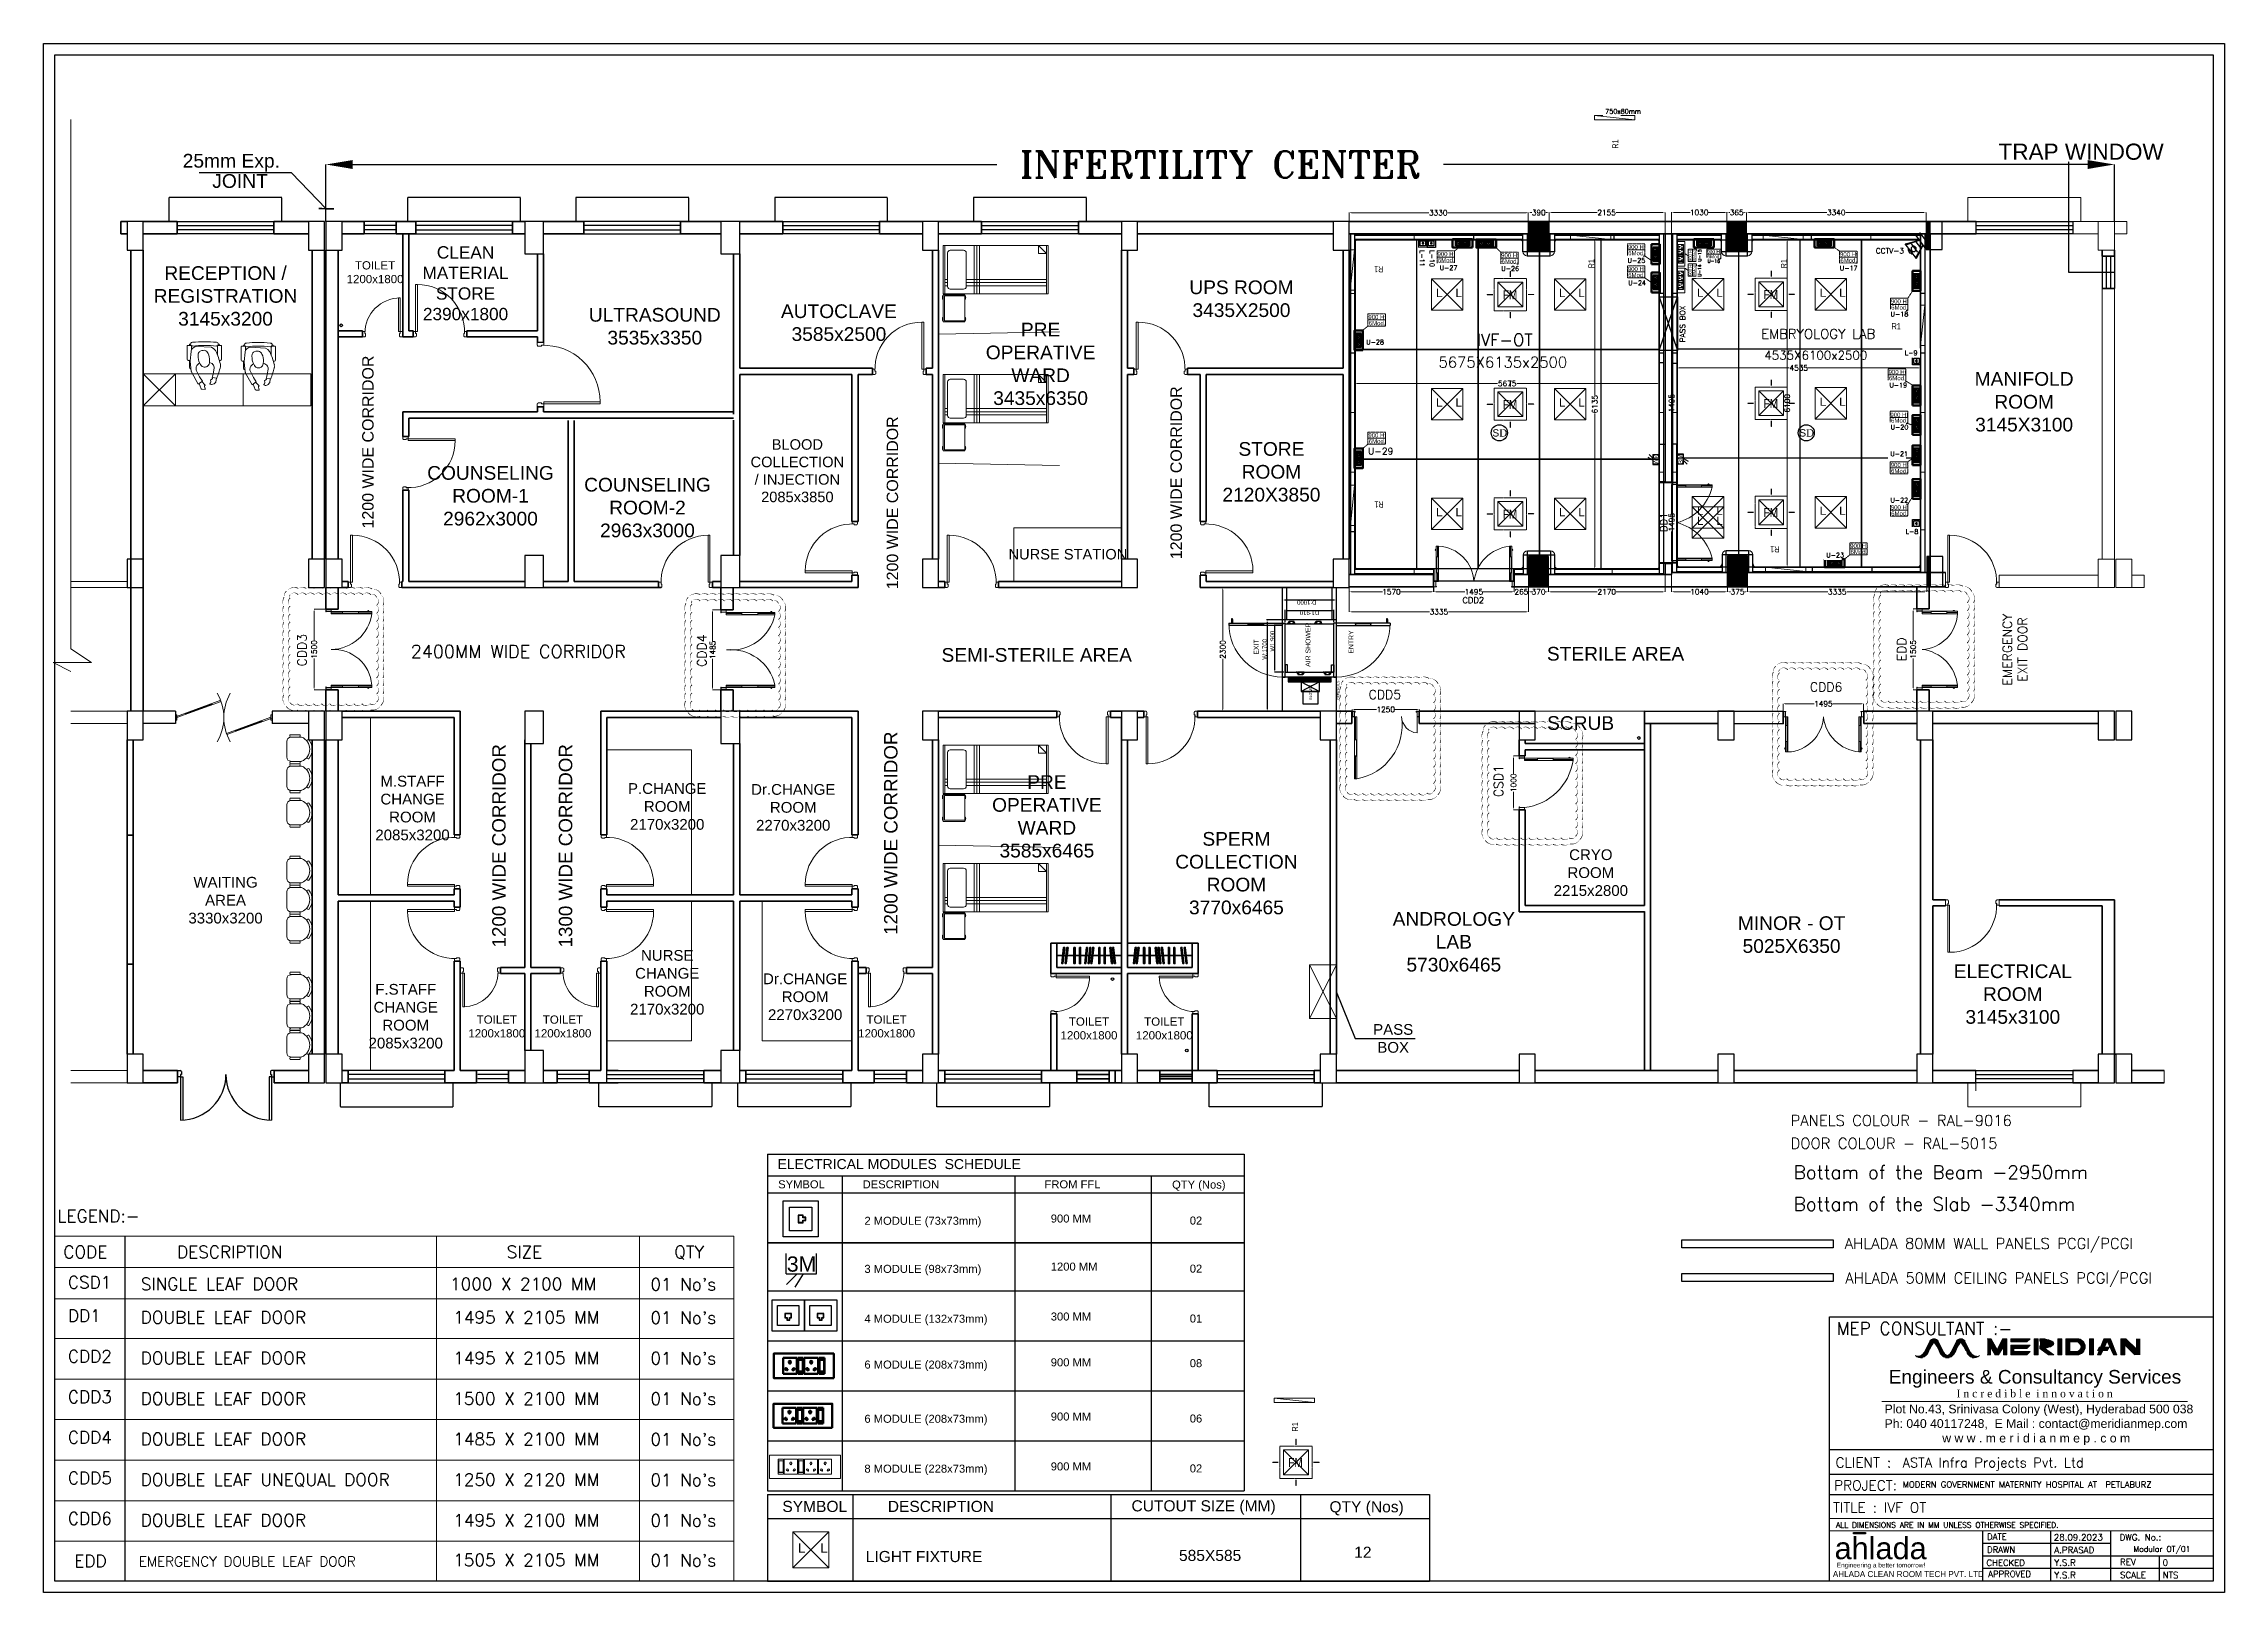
# Model space of a CAD drawing. Header units: millimetres. Extents: x -9331 to 31242, y -4188 to 24622.
import ezdxf
from ezdxf.enums import TextEntityAlignment as Align

# ---------------------------------------------------------------- set-up
doc = ezdxf.new("R2010")
doc.units = ezdxf.units.MM
for name, pattern in [('1', [0]), ('CONTINU', [0]), ('DASHED', [0.75, 0.5, -0.25]), ('DASHED2', [0.375, 0.25, -0.125]), ('HIDDEN', [0.375, 0.25, -0.125]), ('Hidden 2mm', [3, 2, -1])]:
    doc.linetypes.add(name, pattern=pattern)
for name, color, linetype, lineweight in [('0 Room description', 6, 'Continuous', 5), ('0 Room Dimensions', 7, 'Continuous', 0), ('1200 Door', 144, 'Continuous', 5), ('900 Door', 56, 'Continuous', 5), ('90deg Corner', 96, 'Continuous', 0), ('Ahlada 50mm Ceiling Panels', 191, 'Continuous', 0), ('Ahlada 50mm Wall Panel', 94, 'Continuous', 0), ('Ahlada Coving', 3, 'Continuous', 0), ('AHU-N Ducting', 30, 'Continuous', 0), ('C-Section', 3, 'Continuous', 9), ('D.F', 251, 'Continuous', 5), ('DIM', 7, 'Continuous', 0), ('DOOR', 144, 'Continuous', 13), ('Double Leaf Door', 4, 'Continuous', 18), ('Double Leaf Door Emergency', 1, 'Continuous', 18), ('ELBOW_FLANGE', 7, 'Continuous', 0), ('ELE. 2N0S OF 6-16 UPS SOCKETS', 191, 'Continuous', 15), ('FA-BELOW SMOKE DERECTOR', 1, 'Continuous', 25), ('FA-FIRE TEXT', 7, 'Continuous', 0), ('funiture', 30, 'Continuous', 13), ('furniture', 30, 'Continuous', 9), ('FURNITURE WALL', 8, 'Continuous', 0), ('HATCH', 8, 'Continuous', 5), ('MEP_HVAC_RA_RAISERS', 3, 'Continuous', 0), ('P-Wall', 8, 'Continuous', 35), ('Partition-80WP', 7, 'Continuous', 5), ('Single Leaf Door', 4, 'Continuous', 18), ('Supply Diffusers', 3, 'Continuous', 0), ('toi-fix', 46, 'Continuous', 9), ('WIN', 151, 'Continuous', 9)]:
    doc.layers.add(name, color=color, linetype=linetype, lineweight=lineweight)
for name, color, linetype in [('AIR SHOWER', 7, 'Continuous'), ('col', 5, 'Continuous'), ('Dimensions', 7, 'Continuous'), ('ELE-3M UPS P.SB', 3, 'Continuous'), ('ELE-8M 6-16A UPS SOCKET', 223, 'Continuous'), ('ELE-LIGHTING TEXT', 7, 'Continuous'), ('ELE.LAN POINT', 3, 'Continuous'), ('EXP JOINT', 3, 'Continuous'), ('Lines', 7, 'Continuous'), ('LV.CC CEMARA', 66, 'Continuous'), ('MEP_HVAC_DRAIN_PIPE', 7, 'Continuous'), ('MEP_HVAC_SUPPLY_DIFFUSER', 5, 'Continuous'), ('PL-HOT WATER PIPE', 10, 'Continuous'), ('RCP Legend', 7, 'Continuous'), ('TEXT', 6, 'Continuous'), ('TITLE BLOCK', 7, 'Continuous'), ('wall', 1, 'Continuous'), ('Window', 4, 'Continuous')]:
    doc.layers.add(name, color=color, linetype=linetype)
doc.layers.add('CFT_LOOPING', color=7, linetype='1', lineweight=0, true_color=0xd6d600)
doc.layers.add('ELE-42W EMERGENCY DOWN LIGHT', color=7, linetype='Continuous', lineweight=0, true_color=0x608ec6)
doc.styles.add('ARIAL', font='arial.ttf')
doc.styles.add('ARIEL', font='sanss___.ttf', dxfattribs={"width": 0.75})
doc.styles.add('FS-ARIAL', font='arial.ttf')
doc.styles.add('IRFAN', font='romans.shx')
doc.styles.add('PDF Times New Roman', font='times.ttf')
doc.styles.add('RAGHAV', font='')
doc.styles.add('ROMAN', font='arial.ttf', dxfattribs={"width": 0.8})
doc.styles.add('ROMANS', font='romans.shx')
doc.styles.add('ROMANT', font='romant.shx')
doc.styles.add('SIMPLEX', font='SIMPLEX')
doc.styles.get("Standard").update_dxf_attribs({"font": 'arial.ttf'})
doc.styles.add('sudheer', font='romanc.shx')
doc.styles.get('RAGHAV').set_extended_font_data('Sakkal Majalla')
doc.linetypes.add('ZIGZAG', pattern='A,0.0001,-0.2,[131,ltypeshp.shx,S=0.2,R=0,X=-0.2,Y=0],-0.4,[131,ltypeshp.shx,S=0.2,R=180,X=0.2,Y=0],-0.2', length=0.8001)
doc.dimstyles.new('AEPL1', dxfattribs={"dimtxt": 100, "dimasz": 40, "dimexe": 1.25, "dimexo": 5, "dimtad": 0, "dimdec": 0, "dimtxsty": 'ROMANS', "dimcen": 2.5, "dimclrd": 250, "dimclre": 250, "dimclrt": 7, "dimadec": 0, "dimazin": 0, "dimtfac": 1, "dimtdec": 0, "dimtmove": 0, "dimatfit": 3, "dimfxl": 1, "dimlwd": 0, "dimlwe": 0, "dimarcsym": 0})
doc.dimstyles.new('BIGDFD', dxfattribs={"dimtxt": 8, "dimasz": 4, "dimexe": 1, "dimexo": 2, "dimtad": 1, "dimlfac": 10, "dimtxsty": 'Standard', "dimcen": 2.5, "dimclrd": 5, "dimclre": 3, "dimclrt": 1, "dimadec": 0, "dimazin": 0, "dimtfac": 1, "dimtmove": 0, "dimatfit": 3, "dimfxl": 1, "dimarcsym": 0})
doc.dimstyles.new('BIGDFD$0', dxfattribs={"dimtxt": 8, "dimasz": 4, "dimexe": 1, "dimexo": 2, "dimtad": 1, "dimlfac": 10, "dimtxsty": 'Standard', "dimcen": 2.5, "dimclrd": 5, "dimclre": 3, "dimclrt": 1, "dimadec": 0, "dimazin": 0, "dimtfac": 1, "dimtmove": 0, "dimatfit": 3, "dimfxl": 1, "dimarcsym": 0})
doc.dimstyles.new('CSB', dxfattribs={"dimscale": 150, "dimtxt": 1.5, "dimasz": 1.5, "dimexe": 1, "dimexo": 1, "dimgap": 1, "dimtad": 1, "dimdec": 0, "dimzin": 0, "dimdsep": 46, "dimtxsty": 'ROMANS', "dimblk": 'ARCHTICK', "dimcen": 1, "dimdle": 1, "dimclrd": 5, "dimclre": 5, "dimclrt": 6, "dimadec": 0, "dimazin": 0, "dimtfac": 1, "dimtdec": 0, "dimtix": 1, "dimtmove": 2, "dimatfit": 3, "dimldrblk": 'ARCHTICK', "dimfxl": 1, "dimtolj": 1, "dimtzin": 0, "dimarcsym": 0})
doc.dimstyles.get("Standard").update_dxf_attribs({"dimtxt": 0.18, "dimasz": 0.18, "dimexe": 0.18, "dimexo": 0.0625, "dimgap": 0.09, "dimtad": 0, "dimtih": 1, "dimtoh": 1, "dimdec": 4, "dimzin": 0, "dimdsep": 46, "dimtxsty": 'Standard', "dimcen": 0.09, "dimadec": 0, "dimazin": 0, "dimtfac": 1, "dimtdec": 4, "dimtofl": 0, "dimtmove": 0, "dimatfit": 3, "dimfxl": 1, "dimtolj": 1, "dimtzin": 0, "dimarcsym": 0})
pattern_1 = [(45, (-1465821.582, 211374.826), (-8.83883476, 8.83883476), []), (135, (-1465821.582, 211374.826), (-26.51650429, 8.83883476), [31.25, -18.75])]
pattern_2 = [(45, (-1465916.582, 211374.826), (-8.83883476, 8.83883476), []), (135, (-1465916.582, 211374.826), (-26.51650429, 8.83883476), [31.25, -18.75])]
pattern_3 = [(45, (-1466136.582, 211374.826), (-8.83883476, 8.83883476), []), (135, (-1466136.582, 211374.826), (-26.51650429, 8.83883476), [31.25, -18.75])]
pattern_4 = [(45, (-1465906.582, 211389.826), (-8.83883476, 8.83883476), []), (135, (-1465906.582, 211389.826), (-26.51650429, 8.83883476), [31.25, -18.75])]
pattern_5 = [(45, (-1465831.582, 211424.826), (-8.83883476, 8.83883476), []), (135, (-1465831.582, 211424.826), (-26.51650429, 8.83883476), [31.25, -18.75])]
pattern_6 = [(45, (-1466126.582, 211424.826), (-8.83883476, 8.83883476), []), (135, (-1466126.582, 211424.826), (-26.51650429, 8.83883476), [31.25, -18.75])]

msp = doc.modelspace()

# ---------------------------------------------------------------- texts
at = {"lineweight": 9, "extrusion": (0, 0, -1), "style": 'IRFAN', "text_generation_flag": 2}
for s, height, p in [('PANELS COLOUR - RAL-9016', 200.8830084, (-23171.56832, 4489.76138)), ('DOOR COLOUR - RAL-5015', 200.8830084, (-23171.56832, 4063.71512)), ('AHLADA 80MM WALL PANELS PCGI/PCGI', 200.8830084, (-24180.02255, 2201.44441)), ('AHLADA 50MM CEILING PANELS PCGI/PCGI', 200.8830084, (-24189.84083, 1560.18555)), ('TITLE : IVF OT', 187.1842309, (-23960.61402, -2703.50144)), ('ALL DIMENSIONS ARE IN MM UNLESS OTHERWISE SPECIFIED.', 102.5554629, (-24015.85563, -2986.21465))]:
    msp.add_text(s, height=height, dxfattribs=at).set_placement(p)
at = {"lineweight": 9}
for s, height, style, p in [('MEP CONSULTANT :-', 232.5973624, 'IRFAN', (24028.04101, 605.43018, 17.92375)), ('CLIENT :', 187.184231, 'IRFAN', (24007.47337, -1867.02853)), ('ASTA Infra Projects Pvt. Ltd', 177.8250194, 'sudheer', (25255.36877, -1862.18691)), ('PROJECT:', 187.184231, 'IRFAN', (23980.05651, -2290.91223)), ('MODERN GOVERNMENT MATERNITY HOSPITAL AT  PETLABURZ', 114.4695215, 'sudheer', (25255.36877, -2238.093))]:
    msp.add_text(s, height=height, dxfattribs=dict(at, style=style)).set_placement(p)
at = {"color": 64, "style": 'sudheer'}
for s, p in [('DATE', (27009.09381, -3153.29478)), ('CHECKED', (27172.76636, -3637.94603)), ('DRAWN ', (27128.58631, -3394.11032)), ('APPROVED', (27245.80143, -3846.6376))]:
    msp.add_text(s, height=115.574337, dxfattribs=at).set_placement(p, align=Align.MIDDLE_CENTER)
at = {"color": 6, "style": 'sudheer'}
for s, height, p in [('28.09.2023', 118.272861, (28068.5742, -3223.27068)), ('A.PRASAD', 118.272861, (28076.76909, -3458.02627)), ('Y.S.R', 118.272861, (28076.76909, -3692.18719)), ('0', 118.27286, (30092.2887, -3692.18719)), ('Y.S.R', 118.272861, (28076.76909, -3926.24427)), ('NTS', 118.272861, (30092.2887, -3926.24427))]:
    msp.add_text(s, height=height, dxfattribs=at).set_placement(p)
at = {"color": 64, "style": 'sudheer'}
for s, p in [('DWG. No.:', (29292.156, -3223.282)), ('REV', (29299.92513, -3681.87995)), ('SCALE', (29299.92513, -3924.82262))]:
    msp.add_text(s, height=118.272861, dxfattribs=at).set_placement(p)
at = {"color": 6, "style": 'sudheer'}
msp.add_text('Modular OT/01', height=104.5254604, dxfattribs=at).set_placement((30080.63963, -3433.74602), align=Align.CENTER)
at = {"color": 134, "style": 'RAGHAV'}
msp.add_text('AHLADA CLEAN ROOM TECH PVT. LTD', height=112.5114211, dxfattribs=at).set_placement((23957.97367, -3903.7143))
at = {"layer": '0 Room description', "style": 'SIMPLEX'}
msp.add_text('PASS BOX', height=100.8, rotation=90, dxfattribs=at).set_placement((21160.39411, 19406.57314, -1610550.98175), align=Align.MIDDLE)
for s, height, p in [('IVF-OT', 225, (17851.81811, 19110.38268, -1610550.98175)), ('EMBRYOLOGY LAB', 180, (23686.72355, 19222.9057, -1610550.98175))]:
    msp.add_text(s, height=height, dxfattribs=at).set_placement(p, align=Align.MIDDLE)
at = {"layer": '0 Room Dimensions', "lineweight": 0, "style": 'SIMPLEX'}
for s, height, p in [('5675X6135x2500', 201.6, (16620.59142, 18594.78162, 241159.24022)), ('4535X6100x2500', 161.28, (22683.28467, 18744.53884, 192927.39217))]:
    msp.add_text(s, height=height, dxfattribs=at).set_placement(p)
at = {"layer": '1200 Door', "color": 7, "linetype": 'ByBlock', "style": 'ROMANS'}
for s, height, p in [('DD1', 135.617033, (20877.34033, 15538.00088, -28643.5013)), ('CDD3', 169.521292, (-4440.16642, 13037.43077, -42965.25195)), ('CDD4', 169.521292, (2999.65873, 13028.27086, -42965.25195)), ('EDD', 169.521292, (25321.11519, 13132.03127, -35804.37663)), ('CSD1', 169.521292, (17822.01201, 10604.6941, -35804.37663))]:
    msp.add_text(s, height=height, rotation=90, dxfattribs=at).set_placement(p)
for s, height, p in [('CDD2', 113.014194, (17066.23334, 14212.28759, -42965.25195)), ('CDD5', 169.521292, (15320.1955, 12428.70776, -53706.56494)), ('CDD6', 169.521292, (23530.93078, 12568.48113, -35804.37663))]:
    msp.add_text(s, height=height, dxfattribs=at).set_placement(p)
at = {"layer": '1200 Door', "color": 7, "linetype": 'ByBlock', "insert": (27344.89584, 13290.75237), "char_height": 169.521292, "width": 3500.6196592, "attachment_point": 5, "rotation": 90, "style": 'ROMANS'}
msp.add_mtext(' EMERGENCY\\P EXIT DOOR', dxfattribs=at)
at = {"layer": '900 Door', "color": 7, "style": 'ROMANS'}
for s, height, p in [('LEGEND:-', 229.927967, (-9072.98855, 2697.06389)), ('CODE', 229.927967, (-8964.19717, 2027.91813)), ('DESCRIPTION', 229.9279672, (-6848.94672, 2027.91813)), ('SIZE', 229.927967, (-715.8954, 2027.91813)), ('QTY', 229.927967, (2401.69428, 2027.91813)), ('CSD1', 229.927967, (-8879.10848, 1464.18261)), ('DD1', 229.927967, (-8879.10848, 843.50917)), ('CDD2', 229.927967, (-8879.10848, 89.04183)), ('CDD3', 229.927967, (-8879.10848, -665.42552)), ('CDD4', 229.927967, (-8879.10848, -1419.89286)), ('CDD5', 229.927967, (-8879.10848, -2174.36021)), ('CDD6', 229.927967, (-8879.10848, -2928.82755)), ('EDD', 229.927967, (-8760.05233, -3718.16318))]:
    msp.add_text(s, height=height, dxfattribs=at).set_placement(p)
at = {"layer": 'ELE-LIGHTING TEXT', "color": 200, "linetype": 'CONTINU', "attachment_point": 1, "style": 'ROMANS'}
for s, insert, char_height, width in [('{\\C256;U-28\\P}', (15275.71886, 19113.46984), 87.5, 244.8865053), ('{\\C256;U-29\\P}', (15308.66006, 17103.18101), 125, 349.8378648)]:
    msp.add_mtext(s, dxfattribs=dict(at, insert=insert, char_height=char_height, width=width))
at = {"layer": 'EXP JOINT', "color": 6, "style": 'ARIAL'}
for s, p in [('25mm Exp.', (-5839.01812, 22443.12643)), ('JOINT', (-5676.3316, 22067.0215))]:
    msp.add_text(s, height=256.289062, dxfattribs=at).set_placement(p, align=Align.MIDDLE_CENTER)
at = {"layer": 'FA-FIRE TEXT', "color": 200, "linetype": 'CONTINU', "insert": (24757.03679, 20816.71708), "char_height": 100, "width": 279.8702918, "attachment_point": 1, "style": 'ROMANS'}
msp.add_mtext('{\\C256;CCTV-3\\P}', dxfattribs=at)
at = {"layer": 'MEP_HVAC_RA_RAISERS', "lineweight": 25, "char_height": 112.5, "width": 174.1508823, "attachment_point": 1, "style": 'ARIEL'}
for insert, rotation in [((19853.33925, 22667.00285), 90), ((15595.72446, 20367.83119), 180), ((19409.71517, 20441.06538), 90), ((22990.68468, 20441.06538), 90), ((15599.59344, 15992.8442), 180), ((22964.26963, 15157.69332), 180), ((13894.58435, -1195.6472), 90)]:
    msp.add_mtext('R1', dxfattribs=dict(at, insert=insert, rotation=rotation))
at = {"layer": 'PL-HOT WATER PIPE', "color": 11, "true_color": 0xff785c, "char_height": 250, "width": 6365.0102539, "attachment_point": 1, "style": 'ROMANS'}
for s, insert in [('Bottam of the Beam -2950mm{\\Fromans.shx|c1;\\C11; }', (23228.61906, 3752.02904)), ('Bottam of the Slab -3340mm{\\Fromans.shx|c1;\\C11; }', (23228.61906, 3160.72797))]:
    msp.add_mtext(s, dxfattribs=dict(at, insert=insert))
at = {"layer": 'RCP Legend', "lineweight": -3}
for s, height, p in [('ELECTRICAL MODULES  SCHEDULE', 186.3, (4322.81982, 3686.08704)), ('SYMBOL', 149.04, (4335.2392, 3328.5356)), ('DESCRIPTION', 149.04, (5906.46451, 3328.5356)), (' FROM FFL', 149.04, (9232.92067, 3328.5356)), ('QTY (Nos)', 149.04, (11664.00857, 3323.489)), ('900 MM', 149.04, (9406.99633, 2691.78144)), ('2 MODULE (73x73mm)', 149.04, (5939.76089, 2649.93762)), ('02', 149.04, (11992.73252, 2654.49102)), ('3 MODULE (98x73mm)', 149.04, (5939.76089, 1755.6315)), ('1200 MM', 149.04, (9406.99633, 1797.47532)), ('02', 149.04, (11992.73252, 1760.1849)), ('4 MODULE (132x73mm)', 149.04, (5939.76089, 827.518)), ('300 MM', 149.04, (9406.99633, 869.36182)), ('01', 149.04, (11992.73252, 832.0714)), ('6 MODULE (208x73mm)', 149.04, (5939.76089, -24.73273)), ('900 MM', 149.04, (9406.99633, 17.11109)), ('08', 149.04, (11992.73252, 1.26927)), ('6 MODULE (208x73mm)', 149.04, (5939.76089, -1032.88802)), ('900 MM', 149.04, (9406.99633, -991.0442)), ('06', 149.04, (11992.73252, -1028.33462)), ('8 MODULE (228x73mm)', 149.04, (5939.76089, -1961.00152)), ('900 MM', 149.04, (9406.99633, -1919.1577)), ('02', 149.04, (11992.73252, -1956.44812)), ('SYMBOL', 207, (4413.36072, -2692.32587)), ('DESCRIPTION', 207, (6374.63158, -2692.32587)), ('CUTOUT SIZE (MM)', 207, (10908.89327, -2681.5748)), ('QTY (Nos)', 207, (14592.20706, -2699.33504)), ('585X585', 207, (11792.60567, -3603.84284)), ('12', 207, (15052.79444, -3545.21938))]:
    msp.add_text(s, height=height, dxfattribs=at).set_placement(p)
at = {"layer": 'RCP Legend', "lineweight": 0}
msp.add_text('LIGHT FIXTURE', height=207, dxfattribs=at).set_placement((5964.78749, -3624.53248))
at = {"layer": 'TEXT', "color": 8}
for s, height, style, p in [('TRAP WINDOW', 300, 'ARIAL', (28576.6261, 22372.24169)), ('2400MM WIDE CORRIDOR', 240, 'ROMANT', (-500.87401, 13122.40503))]:
    msp.add_text(s, height=height, dxfattribs=dict(at, style=style)).set_placement(p, align=Align.BOTTOM_CENTER)
at = {"layer": 'TEXT', "color": 8, "style": 'ARIAL'}
for s, height, p in [('1200 WIDE CORRIDOR', 212.5, (-3127.92338, 17210.83734)), ('1200 WIDE CORRIDOR', 212.5, (11910.28577, 16639.39478)), ('1200 WIDE CORRIDOR', 212.5, (6630.28577, 16080.78981)), ('1200 WIDE CORRIDOR', 250, (6630.28577, 9934.62751)), ('1200 WIDE CORRIDOR', 250, (-660.47783, 9700.60729)), ('1300 WIDE CORRIDOR', 250, (579.0168, 9700.60729))]:
    msp.add_text(s, height=height, rotation=90, dxfattribs=at).set_placement(p, align=Align.BOTTOM_CENTER)
for s, insert, char_height, width, attachment_point in [('CLEAN MATERIAL STORE\\P2390x1800', (-1481.01522, 20163.72838), 229.5, 2440.4334925, 5), ('RECEPTION / REGISTRATION 3145x3200', (-5946.5792, 19927.34383), 255, 2770.9072306, 5), ('TOILET\\P1200x1800', (-3164.71159, 20369.08937), 153, 1626.9556617, 5), ('UPS ROOM\\P3435X2500', (12954.54213, 19875.1109), 255, 2711.5927694, 5), ('ULTRASOUND\\P3535x3350', (2039.93415, 19363.02161), 255, 2711.5927694, 5), ('AUTOCLAVE\\P3585x2500', (5465.44372, 19772.34667), 255, 2572.7864939, 2), ('PRE \\POPERATIVE WARD\\P3435x6350', (9217.57838, 18663.56032), 255, 2454.1575716, 5), ('MANIFOLD ROOM\\P3145X3100', (27515.91386, 17958.06913), 255, 2493.8165075, 5), ('BLOOD COLLECTION\\P/ INJECTION \\P2085x3850', (4691.95822, 16676.41545), 195.075, 2119.7440314, 5), ('STORE\\PROOM\\P2120X3850', (13512.2065, 16655.44506), 255, 2711.5927694, 5), ('COUNSELING\\PROOM-1 2962x3000', (-1017.31195, 16209.67509), 255, 2711.5927694, 5), ('COUNSELING\\PROOM-2\\P2963x3000', (1903.36124, 15990.24688), 255, 2711.5927694, 5), ('NURSE STATION', (9725.28376, 15122.93244), 195.075, 2119.7440314, 5), ('STERILE AREA', (19914.72973, 13270.81452), 255, 5392.8255083, 5), ('SEMI-STERILE AREA', (9145.45654, 13249.05226), 255, 5392.8255083, 5), ('SCRUB', (19264.41812, 11981.69126), 255, 3332.7257932, 5), ('M.STAFF CHANGE ROOM 2085x3200', (-2467.44735, 10400.36707), 200, 1382.8103683, 5), ('PRE \\POPERATIVE WARD\\P3585x6465', (9334.84017, 10246.51834), 255, 2454.1575716, 5), ('\\PP.CHANGE ROOM\\P2170x3200', (2271.02025, 10597.41983), 200, 1674.8573511, 5), ('\\PDr.CHANGE ROOM 2270x3200', (4615.24274, 10580.36559), 200, 1674.8573511, 5), ('SPERM COLLECTION ROOM \\P3770x6465', (12860.95051, 9189.52334), 255, 2322.8929677, 5), ('CRYO ROOM 2215x2800', (19454.69616, 9199.75193), 200, 1382.8103683, 5), ('WAITING AREA 3330x3200', (-5946.5792, 8686.84431), 200, 1382.8103683, 5), ('ANDROLOGY LAB \\P5730x6465', (16905.79159, 7912.34012), 255, 2711.5927694, 5), ('MINOR - OT\\P5025X6350', (23189.75441, 8046.62345), 255, 2454.1575716, 5), ('NURSE\\PCHANGE ROOM 2170x3200', (2271.02025, 7160.10909), 200, 1674.8573511, 5), ('Dr.CHANGE\\PROOM \\P2270x3200', (4836.76842, 6890.8998), 200, 2421.5774015, 5), ('ELECTRICAL ROOM\\P3145x3100', (27305.65324, 7494.3495), 255, 2572.7864939, 2), ('F.STAFF CHANGE ROOM 2085x3200', (-2594.39715, 6529.0706), 200, 1382.8103683, 5), ('TOILET\\P1200x1800', (-899.34803, 6338.35996), 153, 1626.9556617, 5), ('TOILET\\P1200x1800', (330.63758, 6338.35996), 153, 1626.9556617, 5), ('TOILET\\P1200x1800', (6353.07398, 6338.35996), 153, 1626.9556617, 5), ('TOILET\\P1200x1800', (10118.04127, 6301.29157), 153, 1626.9556617, 5), ('TOILET\\P1200x1800', (11518.98268, 6301.29157), 153, 1626.9556617, 5), ('PASS BOX', (15777.30648, 6115.82285), 200, 1149.2496589, 5)]:
    msp.add_mtext(s, dxfattribs=dict(at, insert=insert, char_height=char_height, width=width, attachment_point=attachment_point))
at = {"layer": 'TEXT', "color": 7, "char_height": 80, "attachment_point": 1}
for s, insert, width in [('\\A1;{\\fArial|b0|i0|c0|p34;900 Ht\\P}', (16602.10562, 20747.16143), 8957.9872032), ('\\A1;{\\fArial|b0|i0|c0|p34;900 Ht\\P}', (17785.35893, 20724.83251), 8957.9872032), ('\\A1;{\\fArial|b0|i0|c0|p34;900 Ht\\P}', (20142.96952, 20878.05507), 8957.9872032), ('\\A1;{\\fArial|b0|i0|c0|p34;6Mod.\\P}', (20149.98831, 20765.55507), 352.574826), ('\\A1;{\\fArial|b0|i0|c0|p34;900 Ht\\P}', (24090.31782, 20743.38822), 8957.9872032), ('\\A1;{\\fArial|b0|i0|c0|p34;6Mod.\\P}', (16609.12441, 20634.66143), 352.574826), ('\\A1;{\\fArial|b0|i0|c0|p34;6Mod.\\P}', (17792.37772, 20612.33251), 352.574826), ('\\A1;{\\fArial|b0|i0|c0|p34;900 Ht\\P}', (20142.96952, 20469.70531), 8957.9872032), ('\\A1;{\\fArial|b0|i0|c0|p34;6Mod.\\P}', (20149.98831, 20357.20531), 352.574826), ('\\A1;{\\fArial|b0|i0|c0|p34;6Mod.\\P}', (24097.33661, 20630.88822), 352.574826), ('\\A1;{\\fArial|b0|i0|c0|p34;900 Ht\\P}', (15315.9526, 19576.0865), 8957.9872032), ('\\A1;{\\fArial|b0|i0|c0|p34;900 Ht\\P}', (25035.6181, 19866.72137), 8957.9872032), ('\\A1;{\\fArial|b0|i0|c0|p34;6Mod.\\P}', (25042.63689, 19754.22137), 352.574826), ('\\A1;{\\fArial|b0|i0|c0|p34;6Mod.\\P}', (15322.97139, 19463.5865), 352.574826), ('\\A1;{\\fArial|b0|i0|c0|p34;900 Ht\\P}', (24994.90443, 18552.84187), 8957.9872032), ('\\A1;{\\fArial|b0|i0|c0|p34;6Mod.\\P}', (25001.92322, 18440.34187), 352.574826), ('\\A1;{\\fArial|b0|i0|c0|p34;900 Ht\\P}', (25028.09449, 17756.42369), 8957.9872032), ('\\A1;{\\fArial|b0|i0|c0|p34;6Mod.\\P}', (25041.13519, 17651.67755), 352.574826), ('\\A1;{\\fArial|b0|i0|c0|p34;900 Ht\\P}', (15315.9526, 17378.88176), 8957.9872032), ('\\A1;{\\fArial|b0|i0|c0|p34;6Mod.\\P}', (15322.97139, 17266.38176), 352.574826), ('\\A1;{\\fArial|b0|i0|c0|p34;900 Ht\\P}', (25034.11635, 16824.34361), 8957.9872032), ('\\A1;{\\fArial|b0|i0|c0|p34;6Mod.\\P}', (25041.13514, 16711.84361), 352.574826), ('\\A1;{\\fArial|b0|i0|c0|p34;900 Ht\\P}', (25035.6181, 16036.31019), 8957.9872032), ('\\A1;{\\fArial|b0|i0|c0|p34;6Mod.\\P}', (25042.63689, 15923.81019), 352.574826), ('\\A1;{\\fArial|b0|i0|c0|p34;900 Ht\\P}', (24280.19173, 15319.30521), 8957.9872032), ('\\A1;{\\fArial|b0|i0|c0|p34;6Mod.\\P}', (24287.21052, 15206.80521), 352.574826)]:
    msp.add_mtext(s, dxfattribs=dict(at, insert=insert, width=width))
at = {"layer": 'TEXT', "color": 7, "char_height": 56, "attachment_point": 1, "rotation": 90}
for s, insert, width in [('\\A1;{\\fArial|b0|i0|c0|p34;900 Ht\\P}', (21277.81852, 20574.94892), 6270.5910422), ('\\A1;{\\fArial|b0|i0|c0|p34;8Mod.\\P}', (21356.56852, 20579.86208), 246.8023782), ('\\A1;{\\fArial|b0|i0|c0|p34;900 Ht\\P}', (21277.81852, 20303.84952), 6270.5910422), ('\\A1;{\\fArial|b0|i0|c0|p34;8Mod.\\P}', (21356.56852, 20308.76267), 246.8023782)]:
    msp.add_mtext(s, dxfattribs=dict(at, insert=insert, width=width))
at = {"layer": 'TITLE BLOCK', "style": 'ROMANS'}
for s, height, p in [('SINGLE LEAF DOOR', 229.9279672, (-7523.83749, 1432.79331)), ('  1000 X 2100 MM', 229.9279672, (-2084.81743, 1432.79331)), ("01 No's", 229.927967, (1960.3311, 1428.3172)), ('DOUBLE LEAF DOOR', 229.9279672, (-7523.83749, 812.11988)), (' 1495 X 2105 MM', 229.9279672, (-1867.64416, 812.11988)), ("01 No's", 229.927967, (1960.3311, 807.64377)), ('DOUBLE LEAF DOOR', 229.9279672, (-7523.83749, 57.65253)), (' 1495 X 2105 MM', 229.9279672, (-1867.64416, 57.65253)), ("01 No's", 229.927967, (1960.3311, 53.17642)), ('DOUBLE LEAF DOOR', 229.9279672, (-7523.83749, -696.81481)), (' 1500 X 2100 MM', 229.9279672, (-1867.64416, -696.81481)), ("01 No's", 229.927967, (1960.3311, -701.29092)), ('DOUBLE LEAF DOOR', 229.9279672, (-7523.83749, -1451.28216)), (' 1485 X 2100 MM', 229.9279672, (-1867.64416, -1451.28216)), ("01 No's", 229.927967, (1960.3311, -1455.75827)), ('DOUBLE LEAF UNEQUAL DOOR', 229.9279672, (-7523.83749, -2205.7495)), (' 1250 X 2120 MM', 229.9279672, (-1867.64416, -2205.7495)), ("01 No's", 229.927967, (1960.3311, -2210.22561)), ('DOUBLE LEAF DOOR', 229.9279672, (-7523.83749, -2960.21685)), (' 1495 X 2100 MM', 229.9279672, (-1867.64416, -2960.21685)), ("01 No's", 229.927967, (1960.3311, -2964.69296)), ('EMERGENCY DOUBLE LEAF DOOR', 183.9423738, (-7558.78654, -3705.16318)), (' 1505 X 2105 MM', 229.9279672, (-1867.64416, -3701.36782)), ("01 No's", 229.927967, (1960.3311, -3705.84394))]:
    msp.add_text(s, height=height, dxfattribs=at).set_placement(p)

# ---------------------------------------------------------------- blocks, each defined once
blk = doc.blocks.new('Logo')
h = blk.add_hatch(color=134)
h.dxf.hatch_style = 1
h.paths.add_polyline_path([(7.31, 6.26), (4.47, 6.26), (4.47, 5.93), (7.31, 5.93)])
at = {"color": 134}
blk.add_lwpolyline([(4.47, 6.26), (7.31, 6.26), (7.31, 5.93), (4.47, 5.93)], close=True, dxfattribs=at)
at = {"color": 134, "style": 'FS-ARIAL'}
blk.add_text('ahlada', height=5.161, dxfattribs=at).set_placement((0, 0))
at = {"color": 8, "style": 'RAGHAV'}
blk.add_text('Engineering a better tomorrow!', height=1.0969, dxfattribs=at).set_placement((0.52, -1.94))
blk = doc.blocks.new('A$C19B8274B')
at = {"layer": 'DOOR'}
blk.add_line((-45, 925), (-80, 925), dxfattribs=at)
at = {"layer": 'DOOR', "color": 8}
for p, q in [((-80, 50), (-80, 925)), ((-45, 50), (-45, 925)), ((-45, 50), (-80, 50)), ((-955, -50), (-955, -47.5)), ((-940, -35), (-942.5, -35)), ((-60, -35), (-57.5, -35)), ((-45, -50), (-45, -47.5))]:
    blk.add_line(p, q, dxfattribs=at)
for points in [[(-940, 15), (-955, 15), (-955, 50), (-1000, 50), (-1000, -50), (-955, -50)], [(-940, -35), (-940, 15)], [(-60, 15), (-45, 15), (-45, 50), (0, 50), (0, -50), (-45, -50)], [(-60, -35), (-60, 15)]]:
    blk.add_lwpolyline(points, dxfattribs=at)
for centre, radius, start, end in [((-80, 50), 875, 90, 182.29244), ((-955, -35), 12.5, 270, 0), ((-45, -35), 12.5, 180, 270)]:
    blk.add_arc(centre, radius, start, end, dxfattribs=at)
blk = doc.blocks.new('A$C45A5314D')
at = {"layer": 'furniture', "color": 8, "ltscale": 0.75}
for p, q in [((-1962, 946), (-1950, 946)), ((-1962, 946), (-1950, 946)), ((-1962, 946), (-1962, 887)), ((-1962, 944), (-1950, 944)), ((-1962, 943), (-1950, 943)), ((-1962, 941), (-1950, 941)), ((-1962, 939), (-1950, 939)), ((-1962, 936), (-1950, 936)), ((-1962, 932), (-1950, 932)), ((-1962, 927), (-1950, 927)), ((-1962, 921), (-1950, 921)), ((-1962, 913), (-1950, 913)), ((-1962, 907), (-1950, 907)), ((-1962, 902), (-1950, 902)), ((-1962, 898), (-1950, 898)), ((-1962, 895), (-1950, 895)), ((-1962, 892), (-1950, 892)), ((-1962, 891), (-1950, 891)), ((-1962, 889), (-1950, 889)), ((-1962, 888), (-1950, 888)), ((-1962, 887), (-1950, 887)), ((-1950, 967), (-1550, 967)), ((-1950, 467), (-1950, 967)), ((-1930, 948), (-1930, 487)), ((-1930, 948), (-1550, 948)), ((-1550, 967), (-1550, 467)), ((-1538, 946), (-1550, 946)), ((-1538, 946), (-1550, 946)), ((-1538, 944), (-1550, 944)), ((-1538, 943), (-1550, 943)), ((-1538, 941), (-1550, 941)), ((-1538, 939), (-1550, 939)), ((-1538, 936), (-1550, 936)), ((-1538, 932), (-1550, 932)), ((-1538, 927), (-1550, 927)), ((-1538, 921), (-1550, 921)), ((-1538, 913), (-1550, 913)), ((-1538, 907), (-1550, 907)), ((-1538, 902), (-1550, 902)), ((-1538, 898), (-1550, 898)), ((-1538, 895), (-1550, 895)), ((-1538, 892), (-1550, 892)), ((-1538, 891), (-1550, 891)), ((-1538, 889), (-1550, 889)), ((-1538, 888), (-1550, 888)), ((-1538, 887), (-1550, 887)), ((-1538, 946), (-1538, 887)), ((-1962, 545), (-1950, 545)), ((-1962, 545), (-1950, 545)), ((-1962, 545), (-1962, 486)), ((-1962, 543), (-1950, 543)), ((-1962, 542), (-1950, 542)), ((-1962, 540), (-1950, 540)), ((-1962, 538), (-1950, 538)), ((-1962, 535), (-1950, 535)), ((-1962, 531), (-1950, 531)), ((-1962, 526), (-1950, 526)), ((-1962, 520), (-1950, 520)), ((-1962, 512), (-1950, 512)), ((-1962, 506), (-1950, 506)), ((-1962, 501), (-1950, 501)), ((-1962, 497), (-1950, 497)), ((-1962, 494), (-1950, 494)), ((-1962, 491), (-1950, 491)), ((-1962, 490), (-1950, 490)), ((-1962, 488), (-1950, 488)), ((-1962, 487), (-1950, 487)), ((-1962, 486), (-1950, 486)), ((-1962, 486), (-1950, 486)), ((-1550, 467), (-1950, 467)), ((-1550, 487), (-1930, 487)), ((-1538, 545), (-1550, 545)), ((-1538, 545), (-1550, 545)), ((-1538, 543), (-1550, 543)), ((-1538, 542), (-1550, 542)), ((-1538, 540), (-1550, 540)), ((-1538, 538), (-1550, 538)), ((-1538, 535), (-1550, 535)), ((-1538, 531), (-1550, 531)), ((-1538, 526), (-1550, 526)), ((-1538, 520), (-1550, 520)), ((-1538, 512), (-1550, 512)), ((-1538, 506), (-1550, 506)), ((-1538, 501), (-1550, 501)), ((-1538, 497), (-1550, 497)), ((-1538, 494), (-1550, 494)), ((-1538, 491), (-1550, 491)), ((-1538, 490), (-1550, 490)), ((-1538, 488), (-1550, 488)), ((-1538, 487), (-1550, 487)), ((-1538, 486), (-1550, 486)), ((-1538, 545), (-1538, 486))]:
    blk.add_line(p, q, dxfattribs=at)
at = {"layer": 'furniture', "color": 8}
for p, q in [((0, 450), (-1950, 450)), ((-1950, 450), (-1950, -450)), ((-1920, 450), (-1920, -450)), ((-1377, -450), (-1377, 450)), ((-1327, -450), (-1327, 450)), ((-1277, -450), (-1277, 450)), ((-30, -450), (-30, 450)), ((0, -450), (0, 450)), ((-1920, 300), (-1869, 300)), ((-1920, 241), (-1869, 241)), ((-1920, 182), (-1869, 182)), ((-1869, 313), (-1869, -313)), ((-1572, 362), (-1820, 362)), ((-1523, 313), (-1523, -313)), ((-1523, 300), (-30, 300)), ((-1523, 241), (-30, 241)), ((-1523, 182), (-30, 182)), ((-1820, -362), (-1572, -362)), ((-180, -450), (-30, -300)), ((-180, -450), (-180, -300)), ((-30, -300), (-180, -300)), ((-1950, -450), (0, -450))]:
    blk.add_line(p, q, dxfattribs=at)
at = {"layer": 'furniture', "color": 8, "ltscale": 0.75}
for centre, start, end in [((-1876, 917), 161.0754, 198.9247), ((-1624, 917), 341.0754, 18.9247), ((-1876, 516), 161.0754, 198.9247), ((-1624, 516), 341.0754, 18.9247)]:
    blk.add_arc(centre, 91.1, start, end, dxfattribs=at)
at = {"layer": 'furniture', "color": 8}
for centre, start, end in [((-1820, 313), 90, 180), ((-1572, 313), 0, 90), ((-1820, -313), 180, 270), ((-1572, -313), 270, 0)]:
    blk.add_arc(centre, 49.2, start, end, dxfattribs=at)
blk = doc.blocks.new('750')
at = {"layer": 'DOOR', "color": 8}
for p, q in [((-50, 705), (-47.5, 705)), ((-35, 690), (-35, 692.5)), ((-50, 45), (-47.5, 45)), ((-35, 60), (-35, 57.5)), ((50, 45), (50, 80)), ((50, 80), (675, 80)), ((50, 45), (675, 45)), ((675, 45), (675, 80))]:
    blk.add_line(p, q, dxfattribs=at)
for points in [[(15, 690), (15, 705), (50, 705), (50, 750), (-50, 750), (-50, 705)], [(-35, 690), (15, 690)], [(15, 60), (15, 45), (50, 45), (50, 0), (-50, 0), (-50, 45)], [(-35, 60), (15, 60)]]:
    blk.add_lwpolyline(points, dxfattribs=at)
for centre, radius, start, end in [((-35, 705), 12.5, 180, 270), ((15, 45), 660, 0, 90), ((-35, 45), 12.5, 90, 180)]:
    blk.add_arc(centre, radius, start, end, dxfattribs=at)
blk = doc.blocks.new('D1')
at = {"layer": 'DOOR', "color": 8}
for p, q in [((0, 98), (24, 98)), ((0, 98), (0, 0)), ((0, 0), (24, 0)), ((19, 69), (825, 362)), ((19, 69), (27, 46)), ((24, 98), (24, 0)), ((27, 46), (833, 339)), ((180, 128), (188, 105)), ((184, 116), (668, 292)), ((672, 280), (663, 304)), ((1737, 52), (931, -241)), ((1745, 29), (939, -264)), ((1745, 29), (1737, 52)), ((1740, 98), (1740, 0)), ((1764, 98), (1740, 98)), ((1764, 0), (1740, 0)), ((1764, 98), (1764, 0)), ((1101, -206), (1092, -182)), ((1580, -18), (1096, -194)), ((1584, -30), (1576, -7))]:
    blk.add_line(p, q, dxfattribs=at)
for centre, start, end in [((0, 49), 330, 30), ((1764, 49), 150, 210)]:
    blk.add_arc(centre, 882, start, end, dxfattribs=at)
blk = doc.blocks.new('W1800')
at = {"layer": 'wall', "color": 7}
for p, q in [((0, -58), (0, 173)), ((1800, 173), (1800, -58))]:
    blk.add_line(p, q, dxfattribs=at)
at = {"layer": 'Window'}
for p, q in [((0, 173), (1800, 173)), ((0, 98), (1800, 98)), ((1800, 18), (0, 18)), ((1800, -58), (0, -58))]:
    blk.add_line(p, q, dxfattribs=at)
blk = doc.blocks.new('CH1')
for p, q in [((7.8, 8.9), (15.5, 8.9)), ((8.9, 10.6), (16.1, 10.6)), ((18.7, -5.7), (18.7, 5.7)), ((7.8, -8.9), (15.5, -8.9)), ((8.9, -10.6), (16.1, -10.6))]:
    blk.add_line(p, q)
for centre, radius, start, end in [((11.3, 0), 11.3, 141.456, 218.544), ((11.3, 0), 9.53, 111.6314, 248.3686), ((2.9, 6.2), 0.935, 339.0298, 121.3377), ((9.8, 9.9), 1.13, 139.8035, 247.8585), ((15.5, 5.7), 3.19, 0, 90), ((15.2, 9.9), 1.13, 292.1415, 40.1965), ((2.9, -6.2), 0.935, 238.6623, 20.9702), ((9.8, -9.9), 1.13, 112.1415, 220.1965), ((15.5, -5.7), 3.19, 270, 0), ((15.2, -9.9), 1.13, 319.8035, 67.8585)]:
    blk.add_arc(centre, radius, start, end)
blk = doc.blocks.new('A$C32852038')
at = {"xscale": 25.40000009536743, "yscale": 25.39999985694885, "zscale": 25.39999999999785, "rotation": 90}
blk.add_blockref('CH1', (0, -476), dxfattribs=at)
blk = doc.blocks.new('*D82')
at = {"layer": 'D.F', "color": 5, "lineweight": -2, "transparency": 16777216}
for p, q in [((-4079, 21312), (-4079, 22374)), ((-3579, 22374), (8403, 22374)), ((28696, 22374), (16713, 22374)), ((29196, 21312), (29196, 22374))]:
    blk.add_line(p, q, dxfattribs=at)
at = {"layer": 'D.F', "color": 5, "transparency": 16777216}
for points in [[(-3579, 22457), (-3579, 22290), (-4079, 22374)], [(28696, 22457), (28696, 22290), (29196, 22374)]]:
    blk.add_solid(points, dxfattribs=at)
at = {"layer": 'Defpoints', "color": 0, "transparency": 16777216}
for p in [(-4079, 22374), (-4079, 21312), (29196, 21312)]:
    blk.add_point(p, dxfattribs=at)
at = {"layer": 'D.F', "color": 7, "transparency": 16777216, "insert": (12558, 22374), "char_height": 750, "attachment_point": 5, "style": 'ROMANT'}
blk.add_mtext('\\A1;{\\H0.6667x;INFERTILITY CENTER}', dxfattribs=at)
blk = doc.blocks.new('A$C749C31A5')
for p, q in [((288, 755), (275, 799)), ((280, 806), (329, 804)), ((281, 738), (283, 739)), ((343, 795), (380, 706)), ((158, 607), (82, 617)), ((88, 617), (96, 677)), ((99, 684), (126, 712)), ((126, 448), (127, 450)), ((127, 450), (130, 478)), ((130, 478), (136, 515)), ((132, 715), (163, 726)), ((136, 515), (142, 548)), ((142, 548), (152, 585)), ((162, 371), (148, 385)), ((152, 585), (158, 607)), ((179, 362), (162, 371)), ((173, 725), (195, 716)), ((212, 380), (207, 359)), ((221, 397), (212, 380)), ((336, 674), (281, 730)), ((396, 718), (325, 666)), ((325, 666), (373, 594)), ((383, 333), (356, 388)), ((373, 594), (409, 525)), ((417, 401), (384, 366)), ((506, 518), (396, 718)), ((409, 525), (429, 481)), ((432, 457), (428, 425)), ((531, 330), (512, 501)), ((544, 425), (544, 315)), ((0, 297), (0, 75)), ((12, 63), (54, 63)), ((18, 315), (39, 315)), ((36, 63), (36, 56)), ((54, 38), (57, 38)), ((72, 221), (72, 80)), ((98, 157), (129, 119)), ((129, 119), (169, 94)), ((169, 94), (423, 80)), ((206, 350), (179, 362)), ((207, 359), (202, 318)), ((287, 145), (314, 146)), ((314, 146), (334, 149)), ((334, 149), (360, 158)), ((384, 366), (370, 361)), ((510, 141), (510, 80)), ((514, 154), (515, 164)), ((515, 164), (531, 321)), ((524, 38), (527, 38)), ((527, 63), (569, 63)), ((531, 315), (563, 315)), ((545, 63), (545, 56)), ((581, 297), (581, 75))]:
    blk.add_line(p, q)
for centre, major_axis, start_param, end_param in [((280, 801), (-3.64, 3.64), -0.820791, 1.065616), ((273, 751), (-10.9, 10.9), 3.025729, 4.207208), ((329, 789), (10.9, 10.9), 5.894858, 7.03319), ((107, 403), (-63.2, 63.2), 0.524594, 1.034846), ((1343, 718), (-365, 1316), 1.549601, 1.723123), ((1922, -82), (-1392, 1392), 0.422326, 0.524594), ((109, 675), (9.48, 9.48), 1.575781, 2.235741), ((197, 437), (50.6, 50.6), 2.20036, 3.165612), ((136, 702), (-9.48, 9.48), -0.459579, 0.004984), ((208, 587), (-44.7, 44.7), -0.389622, 0.44073), ((168, 713), (9.48, 9.48), 0.392715, 1.111217), ((224, 675), (31.1, 31.1), 1.473299, 2.900347), ((182, 650), (3.16, 3.16), 4.322767, 6.041939), ((193, 712), (-3.16, 3.16), 3.044095, 5.105104), ((277, 356), (-49.3, 49.3), -0.268954, 0.150173), ((291, 334), (67.6, 67.6), 0.764553, 1.316959), ((284, 734), (3.64, 3.64), 1.454932, 3.132464), ((293, 360), (-49, 49), 4.341426, 5.496709), ((384, 431), (-31.6, 31.6), 3.183154, 3.79164), ((388, 463), (-31.6, 31.6), 3.79164, 4.353509), ((467, 496), (31.6, 31.6), 5.612395, 6.001159), ((500, 425), (31.1, 31.1), 5.497787, 6.69493), ((18, 297), (12.6, 12.6), 0.785398, 2.356194), ((12, 75), (8.63, 8.63), 2.356194, 3.926991), ((54, 56), (-13, 13), 0.785398, 2.356194), ((54, 80), (-12.6, 12.6), 2.356194, 3.926991), ((88, 41), (-22.2, 22.2), -0.785398, 2.356194), ((291, 2090), (-38, 2027), 3.022801, 3.222589), ((291, 2090), (-2089, 53), 1.499279, 1.693085), ((444, 312), (236, 54), 2.890446, 3.399922), ((318, 235), (67.3, 67.3), 2.74069, 3.590533), ((336, 210), (-40.8, 40.8), 2.779238, 3.730613), ((148, 247), (-177, 177), 3.73355, 4.276249), ((418, 179), (-70, 70), 2.402881, 3.670313), ((493, 41), (-22.2, 22.2), 2.356194, 5.497787), ((527, 80), (-12.6, 12.6), 0.785398, 2.356194), ((527, 56), (13, 13), 3.926991, 5.497787), ((487, 325), (-31.6, 31.6), 3.824541, 4.041599), ((563, 297), (12.6, 12.6), 5.497787, 7.068583), ((569, 75), (-8.63, 8.63), 2.356194, 3.926991)]:
    blk.add_ellipse(centre, major_axis=major_axis, ratio=1, start_param=start_param, end_param=end_param)
blk = doc.blocks.new('A010004 Mezz.F. Layout Plan$0$b & c')
at = {"layer": 'Ahlada Coving', "color": 3}
for p, q in [((-4, 41), (-6, 42)), ((-3, 8), (-4, 8)), ((-4, 8), (-3, 6)), ((5, 15), (-3, 8)), ((-3, 6), (6, 14)), ((9, 11), (0, 3)), ((0, 3), (2, 2)), ((2, 3), (10, 11)), ((2, 2), (2, 3)), ((37, 0), (35, 2))]:
    blk.add_line(p, q, dxfattribs=at)
blk.add_lwpolyline([(-6, 31), (-6, 6), (0, 0), (25, 0), (23, 2), (13, 2), (4, 4), (4, 2), (1, 2), (-4, 6), (-4, 9), (-1, 9), (-4, 19), (-4, 28), (-6, 31)], dxfattribs=at)
for radius, start, end in [(44, 181.9548, 220.5976), (42.5, 184.1661, 265.906), (44, 222.2286, 227.7746), (44, 229.4056, 268.1119)]:
    blk.add_arc((38, 44), radius, start, end, dxfattribs=at)
blk = doc.blocks.new('C SECTION')
at = {"layer": 'C-Section'}
for p, q in [((3564373, -608564), (3564614, -608564)), ((3564373, -608564), (3564373, -608595)), ((3564373, -608595), (3564374, -608595)), ((3564374, -608565), (3564613, -608565)), ((3564374, -608565), (3564374, -608595)), ((3564613, -608565), (3564613, -608595)), ((3564613, -608595), (3564614, -608595)), ((3564614, -608564), (3564614, -608595))]:
    blk.add_line(p, q, dxfattribs=at)
blk = doc.blocks.new('90D_CORNER_COVE')
at = {"layer": '90deg Corner', "color": 3}
for p, q in [((-59, 66), (-40, 66)), ((-40, -15), (-40, 66)), ((-59, -15), (-40, -15)), ((-40, -15), (-40, -34)), ((-40, -15), (40, -15)), ((40, -15), (40, -34))]:
    blk.add_line(p, q, dxfattribs=at)
blk.add_arc((-49, -23), 89.4, 5.4288, 84.5712, dxfattribs=at)
blk = doc.blocks.new('*D84')
at = {"layer": 'Defpoints', "color": 0, "transparency": 16777216}
for p in [(18291, 21477), (18291, 21312), (14961, 21082)]:
    blk.add_point(p, dxfattribs=at)
at = {"layer": 'DIM', "color": 250, "lineweight": 0, "transparency": 16777216}
for p, q in [((14961, 21087), (14961, 21478)), ((15001, 21477), (16439, 21477)), ((18251, 21477), (16792, 21477)), ((18291, 21317), (18291, 21478))]:
    blk.add_line(p, q, dxfattribs=at)
at = {"layer": 'DIM', "color": 250, "transparency": 16777216}
for points in [[(15001, 21484), (15001, 21470), (14961, 21477)], [(18251, 21484), (18251, 21470), (18291, 21477)]]:
    blk.add_solid(points, dxfattribs=at)
at = {"layer": 'DIM', "color": 7, "transparency": 16777216, "insert": (16616, 21477), "char_height": 100, "attachment_point": 5, "style": 'ROMANS'}
blk.add_mtext('3330', dxfattribs=at)
blk = doc.blocks.new('*D85')
at = {"layer": 'Defpoints', "color": 0, "transparency": 16777216}
for p in [(18681, 21268), (20836, 21479), (20836, 21082)]:
    blk.add_point(p, dxfattribs=at)
at = {"layer": 'DIM', "color": 250, "lineweight": 0, "transparency": 16777216}
for p, q in [((18681, 21273), (18681, 21481)), ((18721, 21479), (19571, 21479)), ((20796, 21479), (19925, 21479)), ((20836, 21087), (20836, 21481))]:
    blk.add_line(p, q, dxfattribs=at)
at = {"layer": 'DIM', "color": 250, "transparency": 16777216}
for points in [[(18721, 21486), (18721, 21473), (18681, 21479)], [(20796, 21486), (20796, 21473), (20836, 21479)]]:
    blk.add_solid(points, dxfattribs=at)
at = {"layer": 'DIM', "color": 7, "transparency": 16777216, "insert": (19748, 21479), "char_height": 100, "attachment_point": 5, "style": 'ROMANS'}
blk.add_mtext('2155', dxfattribs=at)
blk = doc.blocks.new('*D86')
at = {"layer": 'Defpoints', "color": 0, "transparency": 16777216}
for p in [(21986, 21483), (20956, 21082), (21986, 21082)]:
    blk.add_point(p, dxfattribs=at)
at = {"layer": 'DIM', "color": 250, "lineweight": 0, "transparency": 16777216}
for p, q in [((20956, 21087), (20956, 21484)), ((20996, 21483), (21301, 21483)), ((21946, 21483), (21640, 21483)), ((21986, 21087), (21986, 21484))]:
    blk.add_line(p, q, dxfattribs=at)
at = {"layer": 'DIM', "color": 250, "transparency": 16777216}
for points in [[(20996, 21490), (20996, 21476), (20956, 21483)], [(21946, 21490), (21946, 21476), (21986, 21483)]]:
    blk.add_solid(points, dxfattribs=at)
at = {"layer": 'DIM', "color": 7, "transparency": 16777216, "insert": (21471, 21483), "char_height": 100, "attachment_point": 5, "style": 'ROMANS'}
blk.add_mtext('1030', dxfattribs=at)
blk = doc.blocks.new('*D87')
at = {"layer": 'Defpoints', "color": 0, "transparency": 16777216}
for p in [(25691, 21481), (22351, 20772), (25691, 20792)]:
    blk.add_point(p, dxfattribs=at)
at = {"layer": 'DIM', "color": 250, "lineweight": 0, "transparency": 16777216}
for p, q in [((22351, 20777), (22351, 21482)), ((22391, 21481), (23844, 21481)), ((25651, 21481), (24197, 21481)), ((25691, 20797), (25691, 21482))]:
    blk.add_line(p, q, dxfattribs=at)
at = {"layer": 'DIM', "color": 250, "transparency": 16777216}
for points in [[(22391, 21488), (22391, 21474), (22351, 21481)], [(25651, 21488), (25651, 21474), (25691, 21481)]]:
    blk.add_solid(points, dxfattribs=at)
at = {"layer": 'DIM', "color": 7, "transparency": 16777216, "insert": (24021, 21481), "char_height": 100, "attachment_point": 5, "style": 'ROMANS'}
blk.add_mtext('3340', dxfattribs=at)
blk = doc.blocks.new('*D88')
at = {"layer": 'Defpoints', "color": 0, "transparency": 16777216}
for p in [(14961, 15414), (18296, 14719), (18296, 14053)]:
    blk.add_point(p, dxfattribs=at)
at = {"layer": 'DIM', "color": 250, "lineweight": 0, "transparency": 16777216}
for p, q in [((14961, 15409), (14961, 14051)), ((18296, 14714), (18296, 14051)), ((15001, 14053), (16451, 14053)), ((18256, 14053), (16805, 14053))]:
    blk.add_line(p, q, dxfattribs=at)
at = {"layer": 'DIM', "color": 250, "transparency": 16777216}
for points in [[(15001, 14059), (15001, 14046), (14961, 14053)], [(18256, 14059), (18256, 14046), (18296, 14053)]]:
    blk.add_solid(points, dxfattribs=at)
at = {"layer": 'DIM', "color": 7, "transparency": 16777216, "insert": (16628, 14053), "char_height": 100, "attachment_point": 5, "style": 'ROMANS'}
blk.add_mtext('3335', dxfattribs=at)
blk = doc.blocks.new('*D89')
at = {"layer": 'Defpoints', "color": 0, "transparency": 16777216}
for p in [(18666, 15082), (20836, 14965), (20836, 14424)]:
    blk.add_point(p, dxfattribs=at)
at = {"layer": 'DIM', "color": 250, "lineweight": 0, "transparency": 16777216}
for p, q in [((18666, 15077), (18666, 14423)), ((20836, 14960), (20836, 14423)), ((18706, 14424), (19574, 14424)), ((20796, 14424), (19927, 14424))]:
    blk.add_line(p, q, dxfattribs=at)
at = {"layer": 'DIM', "color": 250, "transparency": 16777216}
for points in [[(18706, 14430), (18706, 14417), (18666, 14424)], [(20796, 14430), (20796, 14417), (20836, 14424)]]:
    blk.add_solid(points, dxfattribs=at)
at = {"layer": 'DIM', "color": 7, "transparency": 16777216, "insert": (19751, 14424), "char_height": 100, "attachment_point": 5, "style": 'ROMANS'}
blk.add_mtext('2170', dxfattribs=at)
blk = doc.blocks.new('*D90')
at = {"layer": 'Defpoints', "color": 0, "transparency": 16777216}
for p in [(20956, 14782), (21996, 14904), (21996, 14426)]:
    blk.add_point(p, dxfattribs=at)
at = {"layer": 'DIM', "color": 250, "lineweight": 0, "transparency": 16777216}
for p, q in [((20956, 14777), (20956, 14424)), ((21996, 14899), (21996, 14424)), ((20996, 14426), (21306, 14426)), ((21956, 14426), (21645, 14426))]:
    blk.add_line(p, q, dxfattribs=at)
at = {"layer": 'DIM', "color": 250, "transparency": 16777216}
for points in [[(20996, 14432), (20996, 14419), (20956, 14426)], [(21956, 14432), (21956, 14419), (21996, 14426)]]:
    blk.add_solid(points, dxfattribs=at)
at = {"layer": 'DIM', "color": 7, "transparency": 16777216, "insert": (21476, 14426), "char_height": 100, "attachment_point": 5, "style": 'ROMANS'}
blk.add_mtext('1040', dxfattribs=at)
blk = doc.blocks.new('*D91')
at = {"layer": 'Defpoints', "color": 0, "transparency": 16777216}
for p in [(20958, 16459), (20976, 16459), (20976, 14964)]:
    blk.add_point(p, dxfattribs=at)
at = {"layer": 'DIM', "color": 250, "lineweight": 0, "transparency": 16777216}
for p, q in [((20971, 16459), (20957, 16459)), ((20958, 16419), (20958, 15888)), ((20958, 15004), (20958, 15548)), ((20971, 14964), (20957, 14964))]:
    blk.add_line(p, q, dxfattribs=at)
at = {"layer": 'DIM', "color": 250, "transparency": 16777216}
for points in [[(20952, 16419), (20965, 16419), (20958, 16459)], [(20952, 15004), (20965, 15004), (20958, 14964)]]:
    blk.add_solid(points, dxfattribs=at)
at = {"layer": 'DIM', "color": 7, "transparency": 16777216, "insert": (20958, 15718), "char_height": 100, "attachment_point": 5, "rotation": 90, "style": 'ROMANS'}
blk.add_mtext('1495', dxfattribs=at)
blk = doc.blocks.new('1500x80')
at = {"layer": 'Double Leaf Door'}
for points in [[(99339, -25418), (99344, -25418), (99344, -25121), (99339, -25121)], [(99382, -25121), (99377, -25121), (99377, -25418), (99382, -25418)], [(100702, -25121), (100707, -25121), (100707, -25418), (100702, -25418)], [(100745, -25418), (100740, -25418), (100740, -25121), (100745, -25121)]]:
    blk.add_hatch(color=6, dxfattribs=at).paths.add_polyline_path(points)
at = {"layer": 'Double Leaf Door', "color": 8}
for p, q in [((99324, -24985), (99324, -25003)), ((99339, -24983), (99326, -24983)), ((99326, -25005), (99339, -25005)), ((99339, -25582), (99339, -24928)), ((99339, -24928), (99382, -24928)), ((99339, -24983), (99339, -25005)), ((99360, -25121), (99360, -24928)), ((99382, -24928), (99382, -25582)), ((100745, -24928), (100702, -24928)), ((100702, -24928), (100702, -25582)), ((100724, -25121), (100724, -24928)), ((100745, -25582), (100745, -24928)), ((100745, -24983), (100758, -24983)), ((100745, -24983), (100745, -25005)), ((100758, -25005), (100745, -25005)), ((100760, -24985), (100760, -25003)), ((99360, -25582), (99360, -25418)), ((100724, -25582), (100724, -25418)), ((99294, -25582), (99294, -25662)), ((99335, -25582), (99294, -25582)), ((99294, -25662), (99335, -25662)), ((99296, -25584), (99296, -25660)), ((99333, -25584), (99296, -25584)), ((99296, -25660), (99335, -25660)), ((99333, -25659), (99333, -25584)), ((99345, -25659), (99333, -25659)), ((99335, -25657), (99335, -25582)), ((99347, -25657), (99335, -25657)), ((99335, -25660), (99345, -25660)), ((99335, -25662), (99347, -25662)), ((99382, -25582), (99339, -25582)), ((99345, -25660), (99345, -25659)), ((99347, -25662), (99347, -25657)), ((100702, -25582), (100745, -25582)), ((100737, -25662), (100737, -25657)), ((100737, -25657), (100749, -25657)), ((100749, -25662), (100737, -25662)), ((100739, -25660), (100739, -25659)), ((100739, -25659), (100751, -25659)), ((100749, -25660), (100739, -25660)), ((100749, -25657), (100749, -25582)), ((100749, -25582), (100789, -25582)), ((100788, -25660), (100749, -25660)), ((100789, -25662), (100749, -25662)), ((100751, -25659), (100751, -25584)), ((100751, -25584), (100788, -25584)), ((100788, -25584), (100788, -25660)), ((100789, -25582), (100789, -25662))]:
    blk.add_line(p, q, dxfattribs=at)
at = {"layer": 'Double Leaf Door', "color": 6}
for p, q in [((99382, -25121), (99339, -25121)), ((99339, -25121), (99339, -25418)), ((99344, -25418), (99344, -25121)), ((99377, -25418), (99377, -25121)), ((99382, -25418), (99382, -25121)), ((100702, -25418), (100702, -25121)), ((100702, -25121), (100745, -25121)), ((100707, -25418), (100707, -25121)), ((100740, -25418), (100740, -25121)), ((100745, -25121), (100745, -25418)), ((99339, -25418), (99382, -25418)), ((100745, -25418), (100702, -25418))]:
    blk.add_line(p, q, dxfattribs=at)
at = {"layer": 'Double Leaf Door', "color": 6, "ltscale": 100}
for p, q in [((99377, -25121), (99377, -25418)), ((100707, -25121), (100707, -25418))]:
    blk.add_line(p, q, dxfattribs=at)
at = {"layer": 'Double Leaf Door', "color": 6}
for points in [[(99339, -25121), (99339, -25418), (99344, -25418), (99344, -25121), (99339, -25121)], [(99382, -25121), (99382, -25418), (99377, -25418), (99377, -25121), (99382, -25121)], [(100702, -25121), (100702, -25418), (100707, -25418), (100707, -25121), (100702, -25121)], [(100745, -25121), (100745, -25418), (100740, -25418), (100740, -25121), (100745, -25121)]]:
    blk.add_lwpolyline(points, dxfattribs=at)
at = {"layer": 'Double Leaf Door', "ltscale": 5000}
for points in [[(99339, -25121), (99339, -25418), (99344, -25418), (99344, -25121), (99339, -25121)], [(100745, -25121), (100745, -25418), (100740, -25418), (100740, -25121), (100745, -25121)]]:
    blk.add_lwpolyline(points, dxfattribs=at)
at = {"layer": 'Double Leaf Door', "color": 8}
for centre, radius, start, end in [((99324, -24994), 3.72, 90, 270), ((99326, -24985), 1.98, 90, 180), ((99326, -25003), 1.98, 180, 270), ((99178, -25793), 889, 13.7405, 76.7352), ((100906, -25793), 889, 103.2648, 166.2595), ((100758, -24985), 1.98, 0, 90), ((100758, -25003), 1.98, 270, 0), ((100760, -24994), 3.72, 270, 90)]:
    blk.add_arc(centre, radius, start, end, dxfattribs=at)
blk = doc.blocks.new('*D92')
at = {"layer": 'Defpoints', "color": 0, "transparency": 16777216}
for p in [(16533, 14597), (18028, 14597), (18028, 14425)]:
    blk.add_point(p, dxfattribs=at)
at = {"layer": 'DIM', "color": 250, "lineweight": 0, "transparency": 16777216}
for p, q in [((16533, 14592), (16533, 14424)), ((16573, 14425), (17108, 14425)), ((17988, 14425), (17447, 14425)), ((18028, 14592), (18028, 14424))]:
    blk.add_line(p, q, dxfattribs=at)
at = {"layer": 'DIM', "color": 250, "transparency": 16777216}
for points in [[(16573, 14432), (16573, 14418), (16533, 14425)], [(17988, 14432), (17988, 14418), (18028, 14425)]]:
    blk.add_solid(points, dxfattribs=at)
at = {"layer": 'DIM', "color": 7, "transparency": 16777216, "insert": (17278, 14425), "char_height": 100, "attachment_point": 5, "style": 'ROMANS'}
blk.add_mtext('1495', dxfattribs=at)
blk = doc.blocks.new('1800x80')
at = {"layer": 'Double Leaf Door'}
for points in [[(101760, -25418), (101765, -25418), (101765, -25121), (101760, -25121)], [(101804, -25121), (101799, -25121), (101799, -25418), (101804, -25418)], [(103123, -25121), (103128, -25121), (103128, -25418), (103123, -25418)], [(103167, -25418), (103162, -25418), (103162, -25121), (103167, -25121)]]:
    blk.add_hatch(color=6, dxfattribs=at).paths.add_polyline_path(points)
at = {"layer": 'Double Leaf Door', "color": 8}
for p, q in [((101746, -24985), (101746, -25003)), ((101760, -24983), (101748, -24983)), ((101748, -25005), (101760, -25005)), ((101760, -25582), (101760, -24928)), ((101760, -24928), (101804, -24928)), ((101760, -24983), (101760, -25005)), ((101782, -25121), (101782, -24928)), ((101804, -24928), (101804, -25582)), ((103167, -24928), (103123, -24928)), ((103123, -24928), (103123, -25582)), ((103145, -25121), (103145, -24928)), ((103167, -25582), (103167, -24928)), ((103167, -24983), (103179, -24983)), ((103167, -24983), (103167, -25005)), ((103179, -25005), (103167, -25005)), ((103181, -24985), (103181, -25003)), ((101782, -25582), (101782, -25418)), ((103145, -25582), (103145, -25418)), ((101716, -25582), (101716, -25682)), ((101756, -25582), (101716, -25582)), ((101716, -25682), (101756, -25682)), ((101718, -25584), (101718, -25680)), ((101754, -25584), (101718, -25584)), ((101718, -25680), (101756, -25680)), ((101754, -25679), (101754, -25584)), ((101766, -25679), (101754, -25679)), ((101756, -25677), (101756, -25582)), ((101768, -25677), (101756, -25677)), ((101756, -25680), (101766, -25680)), ((101756, -25682), (101768, -25682)), ((101804, -25582), (101760, -25582)), ((101766, -25680), (101766, -25679)), ((101768, -25682), (101768, -25677)), ((103123, -25582), (103167, -25582)), ((103159, -25682), (103159, -25677)), ((103159, -25677), (103171, -25677)), ((103171, -25682), (103159, -25682)), ((103161, -25680), (103161, -25679)), ((103161, -25679), (103173, -25679)), ((103171, -25680), (103161, -25680)), ((103171, -25677), (103171, -25582)), ((103171, -25582), (103211, -25582)), ((103209, -25680), (103171, -25680)), ((103211, -25682), (103171, -25682)), ((103173, -25679), (103173, -25584)), ((103173, -25584), (103209, -25584)), ((103209, -25584), (103209, -25680)), ((103211, -25582), (103211, -25682))]:
    blk.add_line(p, q, dxfattribs=at)
at = {"layer": 'Double Leaf Door', "color": 6}
for p, q in [((101804, -25121), (101760, -25121)), ((101760, -25121), (101760, -25418)), ((101765, -25418), (101765, -25121)), ((101799, -25418), (101799, -25121)), ((101804, -25418), (101804, -25121)), ((103123, -25418), (103123, -25121)), ((103123, -25121), (103167, -25121)), ((103128, -25418), (103128, -25121)), ((103162, -25418), (103162, -25121)), ((103167, -25121), (103167, -25418)), ((101760, -25418), (101804, -25418)), ((103167, -25418), (103123, -25418))]:
    blk.add_line(p, q, dxfattribs=at)
at = {"layer": 'Double Leaf Door', "color": 6, "ltscale": 100}
for p, q in [((101799, -25121), (101799, -25418)), ((103128, -25121), (103128, -25418))]:
    blk.add_line(p, q, dxfattribs=at)
at = {"layer": 'Double Leaf Door', "color": 6}
for points in [[(101760, -25121), (101760, -25418), (101765, -25418), (101765, -25121), (101760, -25121)], [(101804, -25121), (101804, -25418), (101799, -25418), (101799, -25121), (101804, -25121)], [(103123, -25121), (103123, -25418), (103128, -25418), (103128, -25121), (103123, -25121)], [(103167, -25121), (103167, -25418), (103162, -25418), (103162, -25121), (103167, -25121)]]:
    blk.add_lwpolyline(points, dxfattribs=at)
at = {"layer": 'Double Leaf Door', "ltscale": 5000}
for points in [[(101760, -25121), (101760, -25418), (101765, -25418), (101765, -25121), (101760, -25121)], [(103167, -25121), (103167, -25418), (103162, -25418), (103162, -25121), (103167, -25121)]]:
    blk.add_lwpolyline(points, dxfattribs=at)
at = {"layer": 'Double Leaf Door', "color": 8}
for centre, radius, start, end in [((101746, -24994), 3.72, 90, 270), ((101748, -24985), 1.98, 90, 180), ((101748, -25003), 1.98, 180, 270), ((101723, -25669), 746, 6.7253, 83.7504), ((103152, -25616), 689, 92.3631, 177.1612), ((103179, -24985), 1.98, 0, 90), ((103179, -25003), 1.98, 270, 0), ((103181, -24994), 3.72, 270, 90)]:
    blk.add_arc(centre, radius, start, end, dxfattribs=at)
blk = doc.blocks.new('*D93')
at = {"layer": 'Defpoints', "color": 0, "transparency": 16777216}
for p in [(14961, 14747), (16530, 14517), (16530, 14425)]:
    blk.add_point(p, dxfattribs=at)
at = {"layer": 'Dimensions', "color": 250, "lineweight": 0, "transparency": 16777216}
for p, q in [((14961, 14742), (14961, 14424)), ((15001, 14425), (15576, 14425)), ((16490, 14425), (15915, 14425)), ((16530, 14512), (16530, 14424))]:
    blk.add_line(p, q, dxfattribs=at)
at = {"layer": 'Dimensions', "color": 250, "transparency": 16777216}
for points in [[(15001, 14432), (15001, 14418), (14961, 14425)], [(16490, 14432), (16490, 14418), (16530, 14425)]]:
    blk.add_solid(points, dxfattribs=at)
at = {"layer": 'Dimensions', "color": 7, "transparency": 16777216, "insert": (15745, 14425), "char_height": 100, "attachment_point": 5, "style": 'ROMANS'}
blk.add_mtext('1570', dxfattribs=at)
blk = doc.blocks.new('*D94')
at = {"layer": 'Defpoints', "color": 0, "transparency": 16777216}
for p in [(18031, 14517), (18296, 14517), (18296, 14425)]:
    blk.add_point(p, dxfattribs=at)
at = {"layer": 'Dimensions', "color": 250, "lineweight": 0, "transparency": 16777216}
for p, q in [((17991, 14425), (17951, 14425)), ((18031, 14512), (18031, 14424)), ((18031, 14425), (18034, 14425)), ((18296, 14425), (18292, 14425)), ((18296, 14512), (18296, 14424)), ((18336, 14425), (18376, 14425))]:
    blk.add_line(p, q, dxfattribs=at)
at = {"layer": 'Dimensions', "color": 250, "transparency": 16777216}
for points in [[(17991, 14432), (17991, 14418), (18031, 14425)], [(18336, 14432), (18336, 14418), (18296, 14425)]]:
    blk.add_solid(points, dxfattribs=at)
at = {"layer": 'Dimensions', "color": 7, "transparency": 16777216, "insert": (18163, 14425), "char_height": 100, "attachment_point": 5, "style": 'ROMANS'}
blk.add_mtext('265', dxfattribs=at)
blk = doc.blocks.new('*D25')
at = {"layer": 'AIR SHOWER', "color": 3, "lineweight": -2, "transparency": 16777216}
for p, q in [((72.8, 197.7), (72.8, 215.6)), ((162.8, 197.7), (162.8, 215.6))]:
    blk.add_line(p, q, dxfattribs=at)
at = {"layer": 'AIR SHOWER', "color": 5, "lineweight": -2, "transparency": 16777216}
blk.add_line((76.8, 214.6), (158.8, 214.6), dxfattribs=at)
at = {"layer": 'AIR SHOWER', "color": 5, "linetype": 'ByBlock', "transparency": 16777216}
for points in [[(76.8, 215.3), (76.8, 214), (72.8, 214.6)], [(158.8, 214), (158.8, 215.3), (162.8, 214.6)]]:
    blk.add_solid(points, dxfattribs=at)
at = {"layer": 'Defpoints', "color": 0, "linetype": 'ByBlock', "transparency": 16777216}
for p in [(162.8, 214.6), (72.8, 195.7), (162.8, 195.7)]:
    blk.add_point(p, dxfattribs=at)
at = {"layer": 'AIR SHOWER', "color": 1, "linetype": 'ByBlock', "transparency": 16777216, "insert": (130.4, 219.3), "char_height": 8, "attachment_point": 5}
blk.add_mtext('W1:900', dxfattribs=at)
blk = doc.blocks.new('*D26')
at = {"layer": 'AIR SHOWER', "color": 3, "lineweight": -2, "transparency": 16777216}
for p, q in [((0, 202.2), (0, 230.1)), ((170, 202.2), (170, 230.1))]:
    blk.add_line(p, q, dxfattribs=at)
at = {"layer": 'AIR SHOWER', "color": 5, "lineweight": -2, "transparency": 16777216}
blk.add_line((166, 229.1), (4, 229.1), dxfattribs=at)
at = {"layer": 'AIR SHOWER', "color": 5, "linetype": 'ByBlock', "transparency": 16777216}
for points in [[(4, 229.7), (4, 228.4), (0, 229.1)], [(166, 228.4), (166, 229.7), (170, 229.1)]]:
    blk.add_solid(points, dxfattribs=at)
at = {"layer": 'Defpoints', "color": 0, "linetype": 'ByBlock', "transparency": 16777216}
for p in [(0, 229.1), (0, 200.2), (170, 200.2)]:
    blk.add_point(p, dxfattribs=at)
at = {"layer": 'AIR SHOWER', "color": 1, "linetype": 'ByBlock', "transparency": 16777216, "insert": (115.3, 233.7), "char_height": 8, "attachment_point": 5}
blk.add_mtext('W:1700', dxfattribs=at)
blk = doc.blocks.new('nolllw new')
for p, q in [((-139, 14), (-138, 15)), ((-124, 16), (-137, 16)), ((-123, 15), (-107, -15)), ((-113, 14), (-3, 14)), ((8, 15), (-8, -15)), ((9, 16), (22, 16)), ((23, 14), (23, 16)), ((23, 14), (23, 15)), ((-100, -16), (-106, -16)), ((-15, -16), (-9, -16))]:
    blk.add_line(p, q)
at = {"color": 19}
for p, q in [((-124, 16), (-58, 16)), ((9, 16), (-58, 16)), ((-100, -34), (-15, -34))]:
    blk.add_line(p, q, dxfattribs=at)
at = {"color": 1}
for p, q in [((-75, 15), (-75, 11)), ((-41, 15), (-41, 11)), ((-100, -27), (-100, -34)), ((-15, -27), (-15, -34))]:
    blk.add_line(p, q, dxfattribs=at)
at = {"color": 3}
for p, q in [((-113, -5), (-113, -13)), ((-110, -16), (-110, -16)), ((-109, -17), (-101, -34)), ((-100, -34), (-100, -34)), ((-15, -34), (-15, -34)), ((-7, -17), (-14, -34)), ((-6, -16), (-5, -16)), ((-2, -5), (-2, -13))]:
    blk.add_line(p, q, dxfattribs=at)
for centre, radius, start, end in [((-137, 15), 1, 90, 159.381), ((-124, 15), 1, 27.8597, 90), ((9, 15), 1, 90, 152.1403), ((22, 15), 1, 20.619, 90), ((-106, -15), 1, 207.8597, 270), ((-100, -15), 1, 270, 343.3261), ((-61, -27), 40.2, 161.5212, 163.3261), ((-54, -27), 40.2, 16.6739, 18.4788), ((-15, -15), 1, 196.6739, 270), ((-9, -15), 1, 270, 332.1403)]:
    blk.add_arc(centre, radius, start, end)
at = {"color": 1}
for centre, radius, start, end in [((-61, -27), 39.2, 111.5891, 180), ((-74, 15), 0.396, 106.6984, 167.5275), ((-76, 11), 1, 291.5891, 0), ((-41, 15), 0.396, 12.4725, 73.3016), ((-40, 11), 1, 180, 248.4109), ((-54, -27), 39.2, 0, 68.4109)]:
    blk.add_arc(centre, radius, start, end, dxfattribs=at)
at = {"color": 3}
for centre, radius, start, end in [((-110, -13), 3, 180, 270), ((-110, -17), 1, 24.7129, 90), ((-100, -34), 0.5, 204.7129, 270), ((-15, -34), 0.5, 270, 335.2871), ((-6, -17), 1, 90, 155.2871), ((-5, -13), 3, 270, 0)]:
    blk.add_arc(centre, radius, start, end, dxfattribs=at)
blk = doc.blocks.new('*D28')
at = {"layer": 'AIR SHOWER', "color": 3, "lineweight": -2, "transparency": 16777216}
for p, q in [((172, 200.2), (208, 200.2)), ((172, 100.2), (208, 100.2))]:
    blk.add_line(p, q, dxfattribs=at)
at = {"layer": 'AIR SHOWER', "color": 5, "lineweight": -2, "transparency": 16777216}
blk.add_line((207, 104.2), (207, 196.2), dxfattribs=at)
at = {"layer": 'AIR SHOWER', "color": 5, "linetype": 'ByBlock', "transparency": 16777216}
for points in [[(207.7, 196.2), (206.4, 196.2), (207, 200.2)], [(206.4, 104.2), (207.7, 104.2), (207, 100.2)]]:
    blk.add_solid(points, dxfattribs=at)
at = {"layer": 'Defpoints', "color": 0, "linetype": 'ByBlock', "transparency": 16777216}
for p in [(170, 200.2), (207, 200.2), (170, 100.2)]:
    blk.add_point(p, dxfattribs=at)
at = {"layer": 'AIR SHOWER', "color": 1, "linetype": 'ByBlock', "transparency": 16777216, "insert": (202.4, 155.3), "char_height": 8, "attachment_point": 5, "rotation": 90}
blk.add_mtext('D:1000', dxfattribs=at)
blk = doc.blocks.new('*D29')
at = {"layer": 'AIR SHOWER', "color": 3, "lineweight": -2, "transparency": 16777216}
for p, q in [((166, 195.7), (188.8, 195.7)), ((166, 104.7), (188.8, 104.7))]:
    blk.add_line(p, q, dxfattribs=at)
at = {"layer": 'AIR SHOWER', "color": 5, "lineweight": -2, "transparency": 16777216}
blk.add_line((187.8, 191.7), (187.8, 108.7), dxfattribs=at)
at = {"layer": 'AIR SHOWER', "color": 5, "linetype": 'ByBlock', "transparency": 16777216}
for points in [[(188.5, 191.7), (187.2, 191.7), (187.8, 195.7)], [(187.2, 108.7), (188.5, 108.7), (187.8, 104.7)]]:
    blk.add_solid(points, dxfattribs=at)
at = {"layer": 'Defpoints', "color": 0, "linetype": 'ByBlock', "transparency": 16777216}
for p in [(164, 195.7), (164, 104.7), (187.8, 104.7)]:
    blk.add_point(p, dxfattribs=at)
at = {"layer": 'AIR SHOWER', "color": 1, "linetype": 'ByBlock', "transparency": 16777216, "insert": (183.2, 150.2), "char_height": 8, "attachment_point": 5, "rotation": 90}
blk.add_mtext('D1:910', dxfattribs=at)
blk = doc.blocks.new('*D95')
at = {"layer": 'Defpoints', "color": 0, "transparency": 16777216}
for p in [(12606, 14502), (13057, 14502), (13057, 12202)]:
    blk.add_point(p, dxfattribs=at)
at = {"layer": 'Dimensions', "color": 250, "lineweight": 0, "transparency": 16777216}
for p, q in [((13052, 14502), (12605, 14502)), ((12606, 14462), (12606, 13529)), ((12606, 12242), (12606, 13175)), ((13052, 12202), (12605, 12202))]:
    blk.add_line(p, q, dxfattribs=at)
at = {"layer": 'Dimensions', "color": 250, "transparency": 16777216}
for points in [[(12599, 14462), (12613, 14462), (12606, 14502)], [(12599, 12242), (12613, 12242), (12606, 12202)]]:
    blk.add_solid(points, dxfattribs=at)
at = {"layer": 'Dimensions', "color": 7, "transparency": 16777216, "insert": (12606, 13352), "char_height": 100, "attachment_point": 5, "rotation": 90, "style": 'ROMANS'}
blk.add_mtext('2300', dxfattribs=at)
blk = doc.blocks.new('1500x100 UD')
at = {"layer": 'Single Leaf Door'}
for points in [[(114587, -36220), (114592, -36220), (114592, -35924), (114587, -35924)], [(114630, -35924), (114625, -35924), (114625, -36220), (114630, -36220)]]:
    blk.add_hatch(color=6, dxfattribs=at).paths.add_polyline_path(points)
at = {"layer": 'Dimensions', "color": 6}
blk.add_line((114587, -35924, -366035), (114631, -35924, -366035), dxfattribs=at)
at = {"layer": 'Double Leaf Door', "color": 8}
for p, q in [((114587, -36650, -366035), (114587, -35493, -366035)), ((114587, -35493, -366035), (114631, -35493, -366035)), ((114609, -35924, -366035), (114609, -35493, -366035)), ((114631, -36650, -366035), (114631, -35493, -366035)), ((114609, -36220, -366035), (114609, -36650, -366035)), ((115754, -36347, -366035), (115754, -36650, -366035)), ((114545, -36650, -366035), (114587, -36650, -366035)), ((114545, -36650, -366035), (114545, -36750, -366035)), ((114545, -36650, -366035), (114545, -36750, -366035)), ((114545, -36750, -366035), (114602, -36750, -366035)), ((114549, -36654, -366035), (114583, -36654, -366035)), ((114549, -36654, -366035), (114549, -36746, -366035)), ((114549, -36746, -366035), (114598, -36746, -366035)), ((114583, -36654, -366035), (114583, -36740, -366035)), ((114583, -36740, -366035), (114598, -36740, -366035)), ((114587, -36650, -366035), (114587, -36736, -366035)), ((114631, -36650, -366035), (114587, -36650, -366035)), ((114587, -36736, -366035), (114602, -36736, -366035)), ((114598, -36740, -366035), (114598, -36746, -366035)), ((114602, -36736, -366035), (114602, -36750, -366035)), ((115739, -36737, -366035), (115739, -36750, -366035)), ((115754, -36737, -366035), (115739, -36737, -366035)), ((115795, -36750, -366035), (115739, -36750, -366035)), ((115743, -36741, -366035), (115743, -36746, -366035)), ((115758, -36741, -366035), (115743, -36741, -366035)), ((115791, -36746, -366035), (115743, -36746, -366035)), ((115754, -36650, -366035), (115779, -36650, -366035)), ((115754, -36650, -366035), (115754, -36737, -366035)), ((115795, -36650, -366035), (115754, -36650, -366035)), ((115758, -36654, -366035), (115758, -36741, -366035)), ((115791, -36654, -366035), (115758, -36654, -366035)), ((115791, -36654, -366035), (115791, -36746, -366035)), ((115795, -36650, -366035), (115795, -36750, -366035)), ((115795, -36650, -366035), (115795, -36750, -366035))]:
    blk.add_line(p, q, dxfattribs=at)
for centre, radius, start, end in [((114459, -36496, -366035), 1017, 351.1054, 80.3052), ((115783, -36665, -366035), 319, 95.3257, 177.8599)]:
    blk.add_arc(centre, radius, start, end, dxfattribs=at)
at = {"layer": 'Single Leaf Door', "color": 6}
for p, q in [((114587, -35924, -366035), (114587, -36220, -366035)), ((114592, -36220, -366035), (114592, -35924, -366035)), ((114625, -36220, -366035), (114625, -35924, -366035)), ((114630, -36220, -366035), (114630, -35924, -366035)), ((114587, -36220, -366035), (114630, -36220, -366035))]:
    blk.add_line(p, q, dxfattribs=at)
at = {"layer": 'Single Leaf Door', "color": 6, "ltscale": 100}
blk.add_line((114625, -35924, -366035), (114625, -36220, -366035), dxfattribs=at)
at = {"layer": 'Single Leaf Door', "color": 6, "elevation": -366035}
for points in [[(114587, -35924), (114587, -36220), (114592, -36220), (114592, -35924), (114587, -35924)], [(114630, -35924), (114630, -36220), (114625, -36220), (114625, -35924), (114630, -35924)]]:
    blk.add_lwpolyline(points, dxfattribs=at)
at = {"layer": 'Single Leaf Door', "ltscale": 5000, "elevation": -366035}
blk.add_lwpolyline([(114587, -35924), (114587, -36220), (114592, -36220), (114592, -35924), (114587, -35924)], dxfattribs=at)
blk = doc.blocks.new('*D96')
at = {"layer": 'Defpoints', "color": 0, "transparency": 16777216}
for p in [(15014, 12202), (16264, 12237), (16264, 12202)]:
    blk.add_point(p, dxfattribs=at)
at = {"layer": 'DIM', "color": 250, "lineweight": 0, "transparency": 16777216}
for p, q in [((15014, 12207), (15014, 12238)), ((15054, 12237), (15469, 12237)), ((16224, 12237), (15808, 12237)), ((16264, 12207), (16264, 12238))]:
    blk.add_line(p, q, dxfattribs=at)
at = {"layer": 'DIM', "color": 250, "transparency": 16777216}
for points in [[(15054, 12244), (15054, 12230), (15014, 12237)], [(16224, 12244), (16224, 12230), (16264, 12237)]]:
    blk.add_solid(points, dxfattribs=at)
at = {"layer": 'DIM', "color": 7, "transparency": 16777216, "insert": (15639, 12237), "char_height": 100, "attachment_point": 5, "style": 'ROMANS'}
blk.add_mtext('1250', dxfattribs=at)
blk = doc.blocks.new('1000x2100x100 SD')
at = {"layer": 'Single Leaf Door'}
for points in [[(44, 339), (49, 339), (49, 635), (44, 635)], [(88, 635), (83, 635), (83, 339), (88, 339)]]:
    blk.add_hatch(color=6, dxfattribs=at).paths.add_polyline_path(points)
at = {"layer": 'Single Leaf Door', "color": 8}
for p, q in [((30, 947), (30, 929)), ((44, 949), (32, 949)), ((32, 927), (44, 927)), ((44, 100), (44, 1004)), ((44, 1004), (88, 1004)), ((44, 949), (44, 927)), ((66, 635), (66, 1004)), ((88, 1004), (88, 100)), ((0, 100), (0, 0)), ((40, 100), (0, 100)), ((0, 0), (40, 0)), ((2, 98), (2, 2)), ((38, 98), (2, 98)), ((2, 2), (40, 2)), ((38, 3), (38, 98)), ((50, 3), (38, 3)), ((40, 5), (40, 100)), ((52, 5), (40, 5)), ((40, 2), (50, 2)), ((40, 0), (52, 0)), ((88, 100), (44, 100)), ((50, 2), (50, 3)), ((52, 0), (52, 5)), ((66, 100), (66, 339)), ((948, 5), (960, 5)), ((948, 0), (948, 5)), ((960, 0), (948, 0)), ((950, 3), (962, 3)), ((950, 2), (950, 3)), ((960, 2), (950, 2)), ((960, 5), (960, 100)), ((960, 100), (1000, 100)), ((998, 2), (960, 2)), ((1000, 0), (960, 0)), ((962, 3), (962, 98)), ((962, 98), (998, 98)), ((998, 98), (998, 2)), ((1000, 100), (1000, 0))]:
    blk.add_line(p, q, dxfattribs=at)
at = {"layer": 'Single Leaf Door', "color": 6}
for p, q in [((88, 635), (44, 635)), ((44, 635), (44, 339)), ((49, 339), (49, 635)), ((83, 339), (83, 635)), ((88, 339), (88, 635)), ((44, 339), (88, 339))]:
    blk.add_line(p, q, dxfattribs=at)
at = {"layer": 'Single Leaf Door', "color": 6, "ltscale": 100}
blk.add_line((83, 635), (83, 339), dxfattribs=at)
at = {"layer": 'Single Leaf Door', "color": 6}
for points in [[(44, 635), (44, 339), (49, 339), (49, 635), (44, 635)], [(88, 635), (88, 339), (83, 339), (83, 635), (88, 635)]]:
    blk.add_lwpolyline(points, dxfattribs=at)
at = {"layer": 'Single Leaf Door', "ltscale": 5000}
blk.add_lwpolyline([(44, 635), (44, 339), (49, 339), (49, 635), (44, 635)], dxfattribs=at)
at = {"layer": 'Single Leaf Door', "color": 8}
for centre, radius, start, end in [((30, 938), 3.72, 90, 270), ((32, 947), 1.98, 90, 180), ((32, 929), 1.98, 180, 270), ((-69, -20), 1036, 6.6418, 81.2791)]:
    blk.add_arc(centre, radius, start, end, dxfattribs=at)
blk = doc.blocks.new('*D97')
at = {"layer": 'Defpoints', "color": 0, "transparency": 16777216}
for p in [(18015, 11372), (18121, 11372), (18121, 10372)]:
    blk.add_point(p, dxfattribs=at)
at = {"layer": 'DIM', "color": 250, "lineweight": 0, "transparency": 16777216}
for p, q in [((18116, 11372), (18014, 11372)), ((18015, 11332), (18015, 11042)), ((18015, 10412), (18015, 10702)), ((18116, 10372), (18014, 10372))]:
    blk.add_line(p, q, dxfattribs=at)
at = {"layer": 'DIM', "color": 250, "transparency": 16777216}
for points in [[(18008, 11332), (18022, 11332), (18015, 11372)], [(18008, 10412), (18022, 10412), (18015, 10372)]]:
    blk.add_solid(points, dxfattribs=at)
at = {"layer": 'DIM', "color": 7, "transparency": 16777216, "insert": (18015, 10872), "char_height": 100, "attachment_point": 5, "rotation": 90, "style": 'ROMANS'}
blk.add_mtext('1000', dxfattribs=at)
blk = doc.blocks.new('*D98')
at = {"layer": 'Defpoints', "color": 0, "transparency": 16777216}
for p in [(23033, 12199), (24528, 12343), (24528, 12199)]:
    blk.add_point(p, dxfattribs=at)
at = {"layer": 'Dimensions', "color": 250, "lineweight": 0, "transparency": 16777216}
for p, q in [((23033, 12204), (23033, 12344)), ((23073, 12343), (23611, 12343)), ((24488, 12343), (23951, 12343)), ((24528, 12204), (24528, 12344))]:
    blk.add_line(p, q, dxfattribs=at)
at = {"layer": 'Dimensions', "color": 250, "transparency": 16777216}
for points in [[(23073, 12350), (23073, 12337), (23033, 12343)], [(24488, 12350), (24488, 12337), (24528, 12343)]]:
    blk.add_solid(points, dxfattribs=at)
at = {"layer": 'Dimensions', "color": 7, "transparency": 16777216, "insert": (23781, 12343), "char_height": 100, "attachment_point": 5, "style": 'ROMANS'}
blk.add_mtext('1495', dxfattribs=at)
blk = doc.blocks.new('1800x100')
at = {"layer": 'Double Leaf Door'}
for points in [[(101755, -31395), (101760, -31395), (101760, -31098), (101755, -31098)], [(101799, -31098), (101794, -31098), (101794, -31395), (101799, -31395)], [(103128, -31098), (103133, -31098), (103133, -31395), (103128, -31395)], [(103172, -31395), (103167, -31395), (103167, -31098), (103172, -31098)]]:
    blk.add_hatch(color=6, dxfattribs=at).paths.add_polyline_path(points)
at = {"layer": 'Double Leaf Door', "color": 8}
for p, q in [((101741, -30962), (101741, -30980)), ((101755, -30960), (101743, -30960)), ((101743, -30982), (101755, -30982)), ((101755, -31558), (101755, -30904)), ((101755, -30904), (101799, -30904)), ((101755, -30960), (101755, -30982)), ((101777, -31098), (101777, -30904)), ((101799, -30904), (101799, -31558)), ((103172, -30904), (103128, -30904)), ((103128, -30904), (103128, -31558)), ((103150, -31098), (103150, -30904)), ((103172, -31558), (103172, -30904)), ((103172, -30960), (103184, -30960)), ((103172, -30960), (103172, -30982)), ((103184, -30982), (103172, -30982)), ((103186, -30962), (103186, -30980)), ((101711, -31558), (101711, -31658)), ((101751, -31558), (101711, -31558)), ((101713, -31560), (101713, -31656)), ((101749, -31560), (101713, -31560)), ((101749, -31655), (101749, -31560)), ((101751, -31654), (101751, -31558)), ((101799, -31558), (101755, -31558)), ((101777, -31558), (101777, -31395)), ((103128, -31558), (103172, -31558)), ((103150, -31558), (103150, -31395)), ((103176, -31654), (103176, -31558)), ((103176, -31558), (103216, -31558)), ((103178, -31655), (103178, -31560)), ((103178, -31560), (103214, -31560)), ((103214, -31560), (103214, -31656)), ((103216, -31558), (103216, -31658)), ((101711, -31658), (101751, -31658)), ((101713, -31656), (101751, -31656)), ((101761, -31655), (101749, -31655)), ((101763, -31654), (101751, -31654)), ((101751, -31656), (101761, -31656)), ((101751, -31658), (101763, -31658)), ((101761, -31656), (101761, -31655)), ((101763, -31658), (101763, -31654)), ((103164, -31658), (103164, -31654)), ((103164, -31654), (103176, -31654)), ((103176, -31658), (103164, -31658)), ((103166, -31656), (103166, -31655)), ((103166, -31655), (103178, -31655)), ((103176, -31656), (103166, -31656)), ((103214, -31656), (103176, -31656)), ((103216, -31658), (103176, -31658))]:
    blk.add_line(p, q, dxfattribs=at)
at = {"layer": 'Double Leaf Door', "color": 6}
for p, q in [((101799, -31098), (101755, -31098)), ((101755, -31098), (101755, -31395)), ((101760, -31395), (101760, -31098)), ((101794, -31395), (101794, -31098)), ((101799, -31395), (101799, -31098)), ((103128, -31395), (103128, -31098)), ((103128, -31098), (103172, -31098)), ((103133, -31395), (103133, -31098)), ((103167, -31395), (103167, -31098)), ((103172, -31098), (103172, -31395)), ((101755, -31395), (101799, -31395)), ((103172, -31395), (103128, -31395))]:
    blk.add_line(p, q, dxfattribs=at)
at = {"layer": 'Double Leaf Door', "color": 6, "ltscale": 100}
for p, q in [((101794, -31098), (101794, -31395)), ((103133, -31098), (103133, -31395))]:
    blk.add_line(p, q, dxfattribs=at)
at = {"layer": 'Double Leaf Door', "color": 6}
for points in [[(101755, -31098), (101755, -31395), (101760, -31395), (101760, -31098), (101755, -31098)], [(101799, -31098), (101799, -31395), (101794, -31395), (101794, -31098), (101799, -31098)], [(103128, -31098), (103128, -31395), (103133, -31395), (103133, -31098), (103128, -31098)], [(103172, -31098), (103172, -31395), (103167, -31395), (103167, -31098), (103172, -31098)]]:
    blk.add_lwpolyline(points, dxfattribs=at)
at = {"layer": 'Double Leaf Door', "ltscale": 5000}
for points in [[(101755, -31098), (101755, -31395), (101760, -31395), (101760, -31098), (101755, -31098)], [(103172, -31098), (103172, -31395), (103167, -31395), (103167, -31098), (103172, -31098)]]:
    blk.add_lwpolyline(points, dxfattribs=at)
at = {"layer": 'Double Leaf Door', "color": 8}
for centre, radius, start, end in [((101741, -30971), 3.72, 90, 270), ((101743, -30962), 1.98, 90, 180), ((101743, -30980), 1.98, 180, 270), ((101718, -31651), 751, 7.0777, 83.8305), ((103156, -31597), 694, 92.2943, 176.7975), ((103184, -30962), 1.98, 0, 90), ((103184, -30980), 1.98, 270, 0), ((103186, -30971), 3.72, 270, 90)]:
    blk.add_arc(centre, radius, start, end, dxfattribs=at)
blk = doc.blocks.new('*D99')
at = {"layer": 'Defpoints', "color": 0, "transparency": 16777216}
for p in [(25521, 14106), (25451, 12601), (25521, 12601)]:
    blk.add_point(p, dxfattribs=at)
at = {"layer": 'DIM', "color": 250, "lineweight": 0, "transparency": 16777216}
for p, q in [((25516, 14106), (25450, 14106)), ((25451, 14066), (25451, 13524)), ((25451, 12641), (25451, 13184)), ((25516, 12601), (25450, 12601))]:
    blk.add_line(p, q, dxfattribs=at)
at = {"layer": 'DIM', "color": 250, "transparency": 16777216}
for points in [[(25444, 14066), (25457, 14066), (25451, 14106)], [(25444, 12641), (25457, 12641), (25451, 12601)]]:
    blk.add_solid(points, dxfattribs=at)
at = {"layer": 'DIM', "color": 7, "transparency": 16777216, "insert": (25451, 13354), "char_height": 100, "attachment_point": 5, "rotation": 90, "style": 'ROMANS'}
blk.add_mtext('1505', dxfattribs=at)
blk = doc.blocks.new('2000x80')
at = {"layer": 'Double Leaf Door'}
for points in [[(104188, -25358), (104193, -25358), (104193, -25061), (104188, -25061)], [(104231, -25061), (104226, -25061), (104226, -25358), (104231, -25358)], [(105556, -25061), (105561, -25061), (105561, -25358), (105556, -25358)], [(105599, -25358), (105594, -25358), (105594, -25061), (105599, -25061)]]:
    blk.add_hatch(color=6, dxfattribs=at).paths.add_polyline_path(points)
at = {"layer": 'Double Leaf Door', "color": 8}
for p, q in [((104173, -24871), (104173, -24888)), ((104188, -24869), (104175, -24869)), ((104175, -24890), (104188, -24890)), ((104188, -25567), (104188, -24813)), ((104188, -24813), (104231, -24813)), ((104188, -24869), (104188, -24890)), ((104209, -25061), (104209, -24813)), ((104231, -24813), (104231, -25567)), ((105599, -24813), (105556, -24813)), ((105556, -24813), (105556, -25567)), ((105577, -25061), (105577, -24813)), ((105599, -25567), (105599, -24813)), ((105599, -24869), (105612, -24869)), ((105599, -24869), (105599, -24890)), ((105612, -24890), (105599, -24890)), ((105614, -24871), (105614, -24888)), ((104209, -25567), (104209, -25358)), ((105577, -25567), (105577, -25358)), ((104143, -25567), (104143, -25667)), ((104184, -25567), (104143, -25567)), ((104143, -25667), (104184, -25667)), ((104145, -25569), (104145, -25665)), ((104182, -25569), (104145, -25569)), ((104145, -25665), (104184, -25665)), ((104182, -25664), (104182, -25569)), ((104194, -25664), (104182, -25664)), ((104184, -25662), (104184, -25567)), ((104195, -25662), (104184, -25662)), ((104184, -25665), (104194, -25665)), ((104184, -25667), (104195, -25667)), ((104231, -25567), (104188, -25567)), ((104194, -25665), (104194, -25664)), ((104195, -25667), (104195, -25662)), ((105556, -25567), (105599, -25567)), ((105591, -25667), (105591, -25662)), ((105591, -25662), (105603, -25662)), ((105603, -25667), (105591, -25667)), ((105593, -25665), (105593, -25664)), ((105593, -25664), (105605, -25664)), ((105603, -25665), (105593, -25665)), ((105603, -25662), (105603, -25567)), ((105603, -25567), (105643, -25567)), ((105641, -25665), (105603, -25665)), ((105643, -25667), (105603, -25667)), ((105605, -25664), (105605, -25569)), ((105605, -25569), (105641, -25569)), ((105641, -25569), (105641, -25665)), ((105643, -25567), (105643, -25667))]:
    blk.add_line(p, q, dxfattribs=at)
at = {"layer": 'Double Leaf Door', "color": 6}
for p, q in [((104231, -25061), (104188, -25061)), ((104188, -25061), (104188, -25358)), ((104193, -25358), (104193, -25061)), ((104226, -25358), (104226, -25061)), ((104231, -25358), (104231, -25061)), ((105556, -25358), (105556, -25061)), ((105556, -25061), (105599, -25061)), ((105561, -25358), (105561, -25061)), ((105594, -25358), (105594, -25061)), ((105599, -25061), (105599, -25358)), ((104188, -25358), (104231, -25358)), ((105599, -25358), (105556, -25358))]:
    blk.add_line(p, q, dxfattribs=at)
at = {"layer": 'Double Leaf Door', "color": 6, "ltscale": 100}
for p, q in [((104226, -25061), (104226, -25358)), ((105561, -25061), (105561, -25358))]:
    blk.add_line(p, q, dxfattribs=at)
at = {"layer": 'Double Leaf Door', "color": 6}
for points in [[(104188, -25061), (104188, -25358), (104193, -25358), (104193, -25061), (104188, -25061)], [(104231, -25061), (104231, -25358), (104226, -25358), (104226, -25061), (104231, -25061)], [(105556, -25061), (105556, -25358), (105561, -25358), (105561, -25061), (105556, -25061)], [(105599, -25061), (105599, -25358), (105594, -25358), (105594, -25061), (105599, -25061)]]:
    blk.add_lwpolyline(points, dxfattribs=at)
at = {"layer": 'Double Leaf Door', "ltscale": 5000}
for points in [[(104188, -25061), (104188, -25358), (104193, -25358), (104193, -25061), (104188, -25061)], [(105599, -25061), (105599, -25358), (105594, -25358), (105594, -25061), (105599, -25061)]]:
    blk.add_lwpolyline(points, dxfattribs=at)
at = {"layer": 'Double Leaf Door', "color": 8}
for centre, radius, start, end in [((104173, -24880), 3.72, 90, 270), ((104175, -24871), 1.98, 90, 180), ((104175, -24888), 1.98, 180, 270), ((104124, -25575), 769, 0.5663, 81.9975), ((105608, -25527), 716, 94.2105, 183.2258), ((105612, -24871), 1.98, 0, 90), ((105612, -24888), 1.98, 270, 0), ((105614, -24880), 3.72, 270, 90)]:
    blk.add_arc(centre, radius, start, end, dxfattribs=at)
blk = doc.blocks.new('*D100')
at = {"layer": 'Defpoints', "color": 0, "transparency": 16777216}
for p in [(-4079, 14102), (-4299, 12602), (-4079, 12602)]:
    blk.add_point(p, dxfattribs=at)
at = {"layer": 'DIM', "color": 250, "lineweight": 0, "transparency": 16777216}
for p, q in [((-4084, 14102), (-4300, 14102)), ((-4299, 14062), (-4299, 13522)), ((-4299, 12642), (-4299, 13182)), ((-4084, 12602), (-4300, 12602))]:
    blk.add_line(p, q, dxfattribs=at)
at = {"layer": 'DIM', "color": 250, "transparency": 16777216}
for points in [[(-4306, 14062), (-4292, 14062), (-4299, 14102)], [(-4306, 12642), (-4292, 12642), (-4299, 12602)]]:
    blk.add_solid(points, dxfattribs=at)
at = {"layer": 'DIM', "color": 7, "transparency": 16777216, "insert": (-4299, 13352), "char_height": 100, "attachment_point": 5, "rotation": 90, "style": 'ROMANS'}
blk.add_mtext('1500', dxfattribs=at)
blk = doc.blocks.new('2000x2100x100')
at = {"layer": 'Double Leaf Door'}
for points in [[(-17135, -48195), (-17130, -48195), (-17130, -47898), (-17135, -47898)], [(-17091, -47898), (-17096, -47898), (-17096, -48195), (-17091, -48195)], [(-15782, -47898), (-15777, -47898), (-15777, -48195), (-15782, -48195)], [(-15738, -48195), (-15743, -48195), (-15743, -47898), (-15738, -47898)]]:
    blk.add_hatch(color=6, dxfattribs=at).paths.add_polyline_path(points)
at = {"layer": 'Double Leaf Door', "color": 6}
for p, q in [((-17091, -47898), (-17135, -47898)), ((-17135, -47898), (-17135, -48195)), ((-17135, -48195), (-17091, -48195)), ((-17130, -48195), (-17130, -47898)), ((-17096, -48195), (-17096, -47898)), ((-17091, -48195), (-17091, -47898)), ((-15782, -48195), (-15782, -47898)), ((-15782, -47898), (-15738, -47898)), ((-15738, -48195), (-15782, -48195)), ((-15777, -48195), (-15777, -47898)), ((-15743, -48195), (-15743, -47898)), ((-15738, -47898), (-15738, -48195))]:
    blk.add_line(p, q, dxfattribs=at)
at = {"layer": 'Double Leaf Door', "color": 6, "ltscale": 100}
for p, q in [((-17096, -47898), (-17096, -48195)), ((-15777, -47898), (-15777, -48195))]:
    blk.add_line(p, q, dxfattribs=at)
at = {"layer": 'Double Leaf Door', "color": 8}
for p, q in [((-17179, -48484), (-17179, -48584)), ((-17139, -48484), (-17179, -48484)), ((-17179, -48584), (-17139, -48584)), ((-17177, -48486), (-17177, -48582)), ((-17141, -48486), (-17177, -48486)), ((-17177, -48582), (-17139, -48582)), ((-17141, -48581), (-17141, -48486)), ((-17129, -48581), (-17141, -48581)), ((-17139, -48579), (-17139, -48484)), ((-17127, -48579), (-17139, -48579)), ((-17139, -48582), (-17129, -48582)), ((-17139, -48584), (-17127, -48584)), ((-17129, -48582), (-17129, -48581)), ((-17127, -48584), (-17127, -48579)), ((-15746, -48584), (-15746, -48579)), ((-15746, -48579), (-15734, -48579)), ((-15734, -48584), (-15746, -48584)), ((-15744, -48582), (-15744, -48581)), ((-15744, -48581), (-15732, -48581)), ((-15734, -48582), (-15744, -48582)), ((-15734, -48579), (-15734, -48484)), ((-15734, -48484), (-15694, -48484)), ((-15696, -48582), (-15734, -48582)), ((-15694, -48584), (-15734, -48584)), ((-15732, -48581), (-15732, -48486)), ((-15732, -48486), (-15696, -48486)), ((-15696, -48486), (-15696, -48582)), ((-15694, -48484), (-15694, -48584))]:
    blk.add_line(p, q, dxfattribs=at)
at = {"layer": 'Double Leaf Door', "color": 6}
for points in [[(-17135, -47898), (-17135, -48195), (-17130, -48195), (-17130, -47898), (-17135, -47898)], [(-17091, -47898), (-17091, -48195), (-17096, -48195), (-17096, -47898), (-17091, -47898)], [(-15782, -47898), (-15782, -48195), (-15777, -48195), (-15777, -47898), (-15782, -47898)], [(-15738, -47898), (-15738, -48195), (-15743, -48195), (-15743, -47898), (-15738, -47898)]]:
    blk.add_lwpolyline(points, dxfattribs=at)
at = {"layer": 'Double Leaf Door', "ltscale": 5000}
for points in [[(-17135, -47898), (-17135, -48195), (-17130, -48195), (-17130, -47898), (-17135, -47898)], [(-15738, -47898), (-15738, -48195), (-15743, -48195), (-15743, -47898), (-15738, -47898)]]:
    blk.add_lwpolyline(points, dxfattribs=at)
at = {"layer": 'Double Leaf Door', "color": 8}
for centre, start, end in [((-17273, -48400), 354.2929, 77.5181), ((-15600, -48400), 102.4819, 185.7071)]:
    blk.add_arc(centre, 841, start, end, dxfattribs=at)
at = {"layer": 'Double Leaf Door Emergency', "color": 8}
for p, q in [((-17149, -47637), (-17149, -47655)), ((-17135, -47635), (-17147, -47635)), ((-17147, -47657), (-17135, -47657)), ((-17135, -48484), (-17135, -47580)), ((-17135, -47580), (-17091, -47580)), ((-17135, -47635), (-17135, -47657)), ((-17113, -47898), (-17113, -47580)), ((-17091, -47580), (-17091, -48484)), ((-15738, -47580), (-15782, -47580)), ((-15782, -47580), (-15782, -48484)), ((-15760, -47898), (-15760, -47580)), ((-15738, -48484), (-15738, -47580)), ((-15738, -47635), (-15726, -47635)), ((-15738, -47635), (-15738, -47657)), ((-15726, -47657), (-15738, -47657)), ((-15724, -47637), (-15724, -47655)), ((-17113, -48484), (-17113, -48195)), ((-15760, -48484), (-15760, -48195)), ((-17091, -48484), (-17135, -48484)), ((-15782, -48484), (-15738, -48484))]:
    blk.add_line(p, q, dxfattribs=at)
for centre, radius, start, end in [((-17149, -47646), 3.72, 90, 270), ((-17147, -47637), 1.98, 90, 180), ((-17147, -47655), 1.98, 180, 270), ((-15726, -47637), 1.98, 0, 90), ((-15726, -47655), 1.98, 270, 0), ((-15724, -47646), 3.72, 270, 90)]:
    blk.add_arc(centre, radius, start, end, dxfattribs=at)
blk = doc.blocks.new('*D101')
at = {"layer": 'Defpoints', "color": 0, "transparency": 16777216}
for p in [(3116, 14087), (3271, 14087), (3271, 12602)]:
    blk.add_point(p, dxfattribs=at)
at = {"layer": 'Dimensions', "color": 250, "lineweight": 0, "transparency": 16777216}
for p, q in [((3266, 14087), (3115, 14087)), ((3116, 14047), (3116, 13514)), ((3116, 12642), (3116, 13175)), ((3266, 12602), (3115, 12602))]:
    blk.add_line(p, q, dxfattribs=at)
at = {"layer": 'Dimensions', "color": 250, "transparency": 16777216}
for points in [[(3109, 14047), (3123, 14047), (3116, 14087)], [(3109, 12642), (3123, 12642), (3116, 12602)]]:
    blk.add_solid(points, dxfattribs=at)
at = {"layer": 'Dimensions', "color": 7, "transparency": 16777216, "insert": (3116, 13344), "char_height": 100, "attachment_point": 5, "rotation": 90, "style": 'ROMANS'}
blk.add_mtext('1485', dxfattribs=at)
blk = doc.blocks.new('*D83')
at = {"layer": 'Defpoints', "color": 0, "transparency": 16777216}
for p in [(22371, 14517), (25706, 14517), (25706, 14424)]:
    blk.add_point(p, dxfattribs=at)
at = {"layer": 'Dimensions', "color": 250, "lineweight": 0, "transparency": 16777216}
for p, q in [((22371, 14512), (22371, 14423)), ((22411, 14424), (23861, 14424)), ((25666, 14424), (24215, 14424)), ((25706, 14512), (25706, 14423))]:
    blk.add_line(p, q, dxfattribs=at)
at = {"layer": 'Dimensions', "color": 250, "transparency": 16777216}
for points in [[(22411, 14431), (22411, 14418), (22371, 14424)], [(25666, 14431), (25666, 14418), (25706, 14424)]]:
    blk.add_solid(points, dxfattribs=at)
at = {"layer": 'Dimensions', "color": 7, "transparency": 16777216, "insert": (24038, 14424), "char_height": 100, "attachment_point": 5, "style": 'ROMANS'}
blk.add_mtext('3335', dxfattribs=at)
blk = doc.blocks.new('Voice')
at = {"layer": 'ELE.LAN POINT', "color": 3}
for points in [[(0, -31.8), (127.9, -31.8), (127.9, 92), (0, 92)], [(21.9, -10), (106, -10), (106, 70.1), (21.9, 70.1)], [(77.3, 21.4), (69.7, 21.4), (69.7, 11.7), (58.1, 11.7), (58.1, 21.4), (50.6, 21.4), (50.6, 38.7), (77.3, 38.7)], [(75.9, 22.8), (68.4, 22.8), (68.4, 13), (59.5, 13), (59.5, 22.8), (52, 22.8), (52, 37.4), (75.9, 37.4)]]:
    blk.add_lwpolyline(points, close=True, dxfattribs=at)
blk = doc.blocks.new('CC CEMARA')
at = {"layer": 'LV.CC CEMARA', "linetype": 'ByBlock'}
for p, q in [((94, -242), (19, -67)), ((19, -67), (104, -231)), ((47, -104), (105, -35)), ((240, -67), (65, -12)), ((232, -76), (65, -12)), ((81, -159), (163, -62)), ((94, -242), (240, -67))]:
    blk.add_line(p, q, dxfattribs=at)
blk.add_lwpolyline([(111, 43), (66, 80), (-66, -80), (-22, -117)], close=True, dxfattribs=at)
blk.add_circle((133, -123), 32.9, dxfattribs=at)
blk.add_arc((132, -124), 66.7, 275.3702, 5.5412, dxfattribs=at)
blk = doc.blocks.new('5Y3AQY')
at = {"layer": 'ELE. 2N0S OF 6-16 UPS SOCKETS', "color": 72, "lineweight": 50}
for p, q in [((-312, -26), (-278, -26)), ((-312, -124), (-312, -26)), ((-312, -124), (-312, -26)), ((-312, -124), (-278, -124)), ((-278, -124), (-312, -124)), ((-309, -37), (-281, -37)), ((-309, -113), (-309, -37)), ((-309, -40), (-281, -40)), ((-281, -113), (-309, -113)), ((-281, -37), (-281, -113)), ((-278, -26), (-278, -124)), ((-272, -26), (-272, -124)), ((-187, -26), (-272, -26)), ((-272, -124), (-187, -124)), ((-187, -124), (-187, -26)), ((-181, -26), (-148, -26)), ((-181, -124), (-181, -26)), ((-181, -124), (-181, -26)), ((-181, -124), (-148, -124)), ((-148, -124), (-181, -124)), ((-179, -37), (-150, -37)), ((-179, -113), (-179, -37)), ((-179, -40), (-150, -40)), ((-150, -113), (-179, -113)), ((-150, -37), (-150, -113)), ((-148, -26), (-148, -124)), ((-57, -26), (-142, -26)), ((-142, -26), (-142, -124)), ((-142, -124), (-57, -124)), ((-57, -124), (-57, -26))]:
    blk.add_line(p, q, dxfattribs=at)
blk.add_lwpolyline([(-368, 0), (0, 0), (0, -150), (-368, -150)], close=True, dxfattribs=at)
for centre, radius, start, end in [((-254, -56), 5.7, 87.49, 354.7311), ((-249, -52), 4.6, 284.9049, 157.3162), ((-230, -99), 6.62, 127.1584, 52.8416), ((-230, -92), 4.22, 341.4031, 198.5969), ((-210, -52), 4.6, 22.6838, 255.0951), ((-205, -56), 5.7, 185.2689, 92.51), ((-124, -56), 5.7, 87.49, 354.7311), ((-119, -52), 4.6, 284.9049, 157.3162), ((-99, -99), 6.62, 127.1584, 52.8416), ((-99, -92), 4.22, 341.4031, 198.5969), ((-80, -52), 4.6, 22.6838, 255.0951), ((-75, -56), 5.7, 185.2689, 92.51)]:
    blk.add_arc(centre, radius, start, end, dxfattribs=at)
blk = doc.blocks.new('543E')
at = {"layer": 'ELE. 2N0S OF 6-16 UPS SOCKETS', "color": 72, "linetype": 'ByBlock'}
for p, q in [((-124, -57), (-124, -91)), ((-26, -57), (-124, -57)), ((-26, -57), (-124, -57)), ((-124, -91), (-26, -91)), ((-124, -96), (-26, -96)), ((-124, -181), (-124, -96)), ((-113, -60), (-113, -88)), ((-37, -60), (-113, -60)), ((-113, -88), (-37, -88)), ((-110, -60), (-110, -88)), ((-37, -88), (-37, -60)), ((-26, -57), (-26, -91)), ((-26, -91), (-26, -57)), ((-26, -96), (-26, -181)), ((-26, -181), (-124, -181)), ((-124, -187), (-124, -221)), ((-26, -187), (-124, -187)), ((-26, -187), (-124, -187)), ((-124, -221), (-26, -221)), ((-124, -312), (-124, -227)), ((-124, -227), (-26, -227)), ((-113, -190), (-113, -218)), ((-37, -190), (-113, -190)), ((-113, -218), (-37, -218)), ((-110, -190), (-110, -218)), ((-37, -218), (-37, -190)), ((-26, -187), (-26, -221)), ((-26, -221), (-26, -187)), ((-26, -227), (-26, -312)), ((-26, -312), (-124, -312)), ((-124, -402), (-124, -317)), ((-124, -317), (-26, -317)), ((-26, -402), (-124, -402)), ((-26, -317), (-26, -402))]:
    blk.add_line(p, q, dxfattribs=at)
blk.add_lwpolyline([(-150, 0), (-150, -459), (0, -459), (0, 0)], close=True, dxfattribs=at)
for centre, radius, start, end in [((-98, -119), 4.6, 112.6838, 345.0951), ((-94, -115), 5.7, 275.2689, 182.51), ((-58, -139), 4.22, 71.4031, 288.5969), ((-51, -139), 6.62, 217.1584, 142.8416), ((-98, -159), 4.6, 14.9049, 247.3162), ((-98, -249), 4.6, 112.6838, 345.0951), ((-94, -163), 5.7, 177.49, 84.7311), ((-94, -245), 5.7, 275.2689, 182.51), ((-58, -269), 4.22, 71.4031, 288.5969), ((-51, -269), 6.62, 217.1584, 142.8416), ((-98, -289), 4.6, 14.9049, 247.3162), ((-98, -340), 4.6, 112.6838, 345.0951), ((-98, -379), 4.6, 14.9049, 247.3162), ((-94, -293), 5.7, 177.49, 84.7311), ((-94, -335), 5.7, 275.2689, 182.51), ((-94, -384), 5.7, 177.49, 84.7311), ((-58, -360), 4.22, 71.4031, 288.5969), ((-51, -360), 6.62, 217.1584, 142.8416)]:
    blk.add_arc(centre, radius, start, end, dxfattribs=at)
blk = doc.blocks.new('6MODULE-UPS')
at = {"layer": 'ELE. 2N0S OF 6-16 UPS SOCKETS', "color": 223, "lineweight": 50}
for p, q in [((-6, 92), (-6, 20)), ((-6, 92), (-6, 20)), ((19, 92), (-6, 92)), ((-6, 92), (19, 92)), ((-6, 20), (19, 20)), ((-4, 84), (-4, 28)), ((17, 84), (-4, 84)), ((-4, 30), (17, 30)), ((-4, 28), (17, 28)), ((17, 28), (17, 84)), ((19, 20), (19, 92)), ((24, 92), (87, 92)), ((24, 20), (24, 92)), ((87, 20), (24, 20)), ((87, 92), (87, 20)), ((91, 92), (91, 20)), ((91, 92), (91, 20)), ((116, 92), (91, 92)), ((91, 92), (116, 92)), ((91, 20), (116, 20)), ((93, 84), (93, 28)), ((114, 84), (93, 84)), ((93, 30), (114, 30)), ((93, 28), (114, 28)), ((114, 28), (114, 84)), ((116, 20), (116, 92)), ((120, 20), (120, 92)), ((120, 92), (184, 92)), ((184, 20), (120, 20)), ((184, 92), (184, 20))]:
    blk.add_line(p, q, dxfattribs=at)
blk.add_lwpolyline([(-48, 0), (226, 0), (226, 112), (-48, 112)], close=True, dxfattribs=at)
for centre, radius, start, end in [((37, 42), 4.24, 5.2689, 272.51), ((41, 39), 3.42, 202.6838, 75.0951), ((55, 74), 4.92, 307.1584, 232.8416), ((55, 69), 3.14, 161.4031, 18.5969), ((70, 39), 3.42, 104.9049, 337.3162), ((73, 42), 4.24, 267.49, 174.7311), ((134, 42), 4.24, 5.2689, 272.51), ((137, 39), 3.42, 202.6838, 75.0951), ((152, 74), 4.92, 307.1584, 232.8416), ((152, 69), 3.14, 161.4031, 18.5969), ((167, 39), 3.42, 104.9049, 337.3162), ((170, 42), 4.24, 267.49, 174.7311)]:
    blk.add_arc(centre, radius, start, end, dxfattribs=at)
blk = doc.blocks.new('3M UPS SB')
at = {"layer": 'ELE-3M UPS P.SB', "color": 3}
for p, q in [((-134, 160), (-69, 265)), ((-88, 160), (-3, 245)), ((-240, 160), (-240, 0)), ((0, 160), (-240, 160)), ((0, 160), (0, 0))]:
    blk.add_line(p, q, dxfattribs=at)
blk.add_text('3M', height=120, rotation=180, dxfattribs=at).set_placement((-6, 143))
blk = doc.blocks.new('54W EME')
for p, q in [((-293, 292), (292, -293)), ((292, 292), (-293, -293))]:
    blk.add_line(p, q)
at = {"layer": 'ELE-42W EMERGENCY DOWN LIGHT'}
blk.add_lwpolyline([(-293, -293), (-293, 292), (292, 292), (292, -293)], close=True, dxfattribs=at)
at = {"char_height": 154, "width": 324.96, "attachment_point": 1, "style": 'ARIAL'}
for insert in [(-207, 107), (153, 107)]:
    blk.add_mtext('L', dxfattribs=dict(at, insert=insert))
blk = doc.blocks.new('*D80')
at = {"layer": 'Defpoints', "color": 0, "transparency": 16777216}
for p in [(20735, 18781), (20735, 18299), (15061, 17914)]:
    blk.add_point(p, dxfattribs=at)
at = {"layer": 'Dimensions', "color": 250, "lineweight": 0, "transparency": 16777216}
for p, q in [((20735, 18776), (20735, 18298)), ((15061, 17919), (15061, 18300)), ((15101, 18299), (17721, 18299)), ((20695, 18299), (18075, 18299))]:
    blk.add_line(p, q, dxfattribs=at)
at = {"layer": 'Dimensions', "color": 250, "transparency": 16777216}
for points in [[(15101, 18305), (15101, 18292), (15061, 18299)], [(20695, 18305), (20695, 18292), (20735, 18299)]]:
    blk.add_solid(points, dxfattribs=at)
at = {"layer": 'Dimensions', "color": 7, "transparency": 16777216, "insert": (17898, 18299), "char_height": 100, "attachment_point": 5, "style": 'ROMANS'}
blk.add_mtext('5675', dxfattribs=at)
blk = doc.blocks.new('*D81')
at = {"layer": 'Defpoints', "color": 0, "transparency": 16777216}
for p in [(19439, 20982), (19439, 14847), (19527, 14847)]:
    blk.add_point(p, dxfattribs=at)
at = {"layer": 'Dimensions', "color": 250, "lineweight": 0, "transparency": 16777216}
for p, q in [((19444, 20982), (19528, 20982)), ((19527, 20942), (19527, 18089)), ((19527, 14887), (19527, 17740)), ((19444, 14847), (19528, 14847))]:
    blk.add_line(p, q, dxfattribs=at)
at = {"layer": 'Dimensions', "color": 250, "transparency": 16777216}
for points in [[(19521, 20942), (19534, 20942), (19527, 20982)], [(19521, 14887), (19534, 14887), (19527, 14847)]]:
    blk.add_solid(points, dxfattribs=at)
at = {"layer": 'Dimensions', "color": 7, "transparency": 16777216, "insert": (19527, 17914), "char_height": 100, "attachment_point": 5, "rotation": 90, "style": 'ROMANS'}
blk.add_mtext('6135', dxfattribs=at)
blk = doc.blocks.new('*D115')
at = {"layer": 'Defpoints', "color": 0, "transparency": 16777216}
for p in [(23069, 20982), (23069, 14882), (23108, 14882)]:
    blk.add_point(p, dxfattribs=at)
at = {"layer": 'Dimensions', "color": 250, "lineweight": 0, "transparency": 16777216}
for p, q in [((23074, 20982), (23109, 20982)), ((23108, 20942), (23108, 18106)), ((23108, 14922), (23108, 17758)), ((23074, 14882), (23109, 14882))]:
    blk.add_line(p, q, dxfattribs=at)
at = {"layer": 'Dimensions', "color": 250, "transparency": 16777216}
for points in [[(23101, 20942), (23115, 20942), (23108, 20982)], [(23101, 14922), (23115, 14922), (23108, 14882)]]:
    blk.add_solid(points, dxfattribs=at)
at = {"layer": 'Dimensions', "color": 7, "transparency": 16777216, "insert": (23108, 17932), "char_height": 100, "attachment_point": 5, "rotation": 90, "style": 'ROMANS'}
blk.add_mtext('6100', dxfattribs=at)
blk = doc.blocks.new('*D116')
at = {"layer": 'Defpoints', "color": 0, "transparency": 16777216}
for p in [(18296, 14517), (18666, 14517), (18666, 14424)]:
    blk.add_point(p, dxfattribs=at)
at = {"layer": 'Dimensions', "color": 250, "lineweight": 0, "transparency": 16777216}
for p, q in [((18296, 14512), (18296, 14423)), ((18336, 14424), (18351, 14424)), ((18626, 14424), (18610, 14424)), ((18666, 14512), (18666, 14423))]:
    blk.add_line(p, q, dxfattribs=at)
at = {"layer": 'Dimensions', "color": 250, "transparency": 16777216}
for points in [[(18336, 14430), (18336, 14417), (18296, 14424)], [(18626, 14430), (18626, 14417), (18666, 14424)]]:
    blk.add_solid(points, dxfattribs=at)
at = {"layer": 'Dimensions', "color": 7, "transparency": 16777216, "insert": (18481, 14424), "char_height": 100, "attachment_point": 5, "style": 'ROMANS'}
blk.add_mtext('370', dxfattribs=at)
blk = doc.blocks.new('*D117')
at = {"layer": 'Defpoints', "color": 0, "transparency": 16777216}
for p in [(21056, 18740), (25591, 19053), (25591, 18589)]:
    blk.add_point(p, dxfattribs=at)
at = {"layer": 'Dimensions', "color": 250, "lineweight": 0, "transparency": 16777216}
for p, q in [((21056, 18735), (21056, 18588)), ((25591, 19048), (25591, 18588)), ((21096, 18589), (23146, 18589)), ((25551, 18589), (23500, 18589))]:
    blk.add_line(p, q, dxfattribs=at)
at = {"layer": 'Dimensions', "color": 250, "transparency": 16777216}
for points in [[(21096, 18596), (21096, 18583), (21056, 18589)], [(25551, 18596), (25551, 18583), (25591, 18589)]]:
    blk.add_solid(points, dxfattribs=at)
at = {"layer": 'Dimensions', "color": 7, "transparency": 16777216, "insert": (23323, 18589), "char_height": 100, "attachment_point": 5, "style": 'ROMANS'}
blk.add_mtext('4535', dxfattribs=at)
blk = doc.blocks.new('*D118')
at = {"layer": 'Defpoints', "color": 0, "transparency": 16777216}
for p in [(21996, 14517), (22371, 14517), (22371, 14424)]:
    blk.add_point(p, dxfattribs=at)
at = {"layer": 'Dimensions', "color": 250, "lineweight": 0, "transparency": 16777216}
for p, q in [((21996, 14512), (21996, 14423)), ((22036, 14424), (22054, 14424)), ((22331, 14424), (22312, 14424)), ((22371, 14512), (22371, 14423))]:
    blk.add_line(p, q, dxfattribs=at)
at = {"layer": 'Dimensions', "color": 250, "transparency": 16777216}
for points in [[(22036, 14431), (22036, 14418), (21996, 14424)], [(22331, 14431), (22331, 14418), (22371, 14424)]]:
    blk.add_solid(points, dxfattribs=at)
at = {"layer": 'Dimensions', "color": 7, "transparency": 16777216, "insert": (22183, 14424), "char_height": 100, "attachment_point": 5, "style": 'ROMANS'}
blk.add_mtext('375', dxfattribs=at)
blk = doc.blocks.new('*D119')
at = {"layer": 'Defpoints', "color": 0, "transparency": 16777216}
for p in [(18291, 21312), (18681, 21479), (18681, 21312)]:
    blk.add_point(p, dxfattribs=at)
at = {"layer": 'Dimensions', "color": 250, "lineweight": 0, "transparency": 16777216}
for p, q in [((18291, 21317), (18291, 21481)), ((18331, 21479), (18356, 21479)), ((18641, 21479), (18615, 21479)), ((18681, 21317), (18681, 21481))]:
    blk.add_line(p, q, dxfattribs=at)
at = {"layer": 'Dimensions', "color": 250, "transparency": 16777216}
for points in [[(18331, 21486), (18331, 21473), (18291, 21479)], [(18641, 21486), (18641, 21473), (18681, 21479)]]:
    blk.add_solid(points, dxfattribs=at)
at = {"layer": 'Dimensions', "color": 7, "transparency": 16777216, "insert": (18486, 21479), "char_height": 100, "attachment_point": 5, "style": 'ROMANS'}
blk.add_mtext('390', dxfattribs=at)
blk = doc.blocks.new('*D120')
at = {"layer": 'Defpoints', "color": 0, "transparency": 16777216}
for p in [(21986, 21312), (22351, 21481), (22351, 21312)]:
    blk.add_point(p, dxfattribs=at)
at = {"layer": 'Dimensions', "color": 250, "lineweight": 0, "transparency": 16777216}
for p, q in [((21986, 21317), (21986, 21482)), ((22026, 21481), (22039, 21481)), ((22311, 21481), (22297, 21481)), ((22351, 21317), (22351, 21482))]:
    blk.add_line(p, q, dxfattribs=at)
at = {"layer": 'Dimensions', "color": 250, "transparency": 16777216}
for points in [[(22026, 21488), (22026, 21474), (21986, 21481)], [(22311, 21488), (22311, 21474), (22351, 21481)]]:
    blk.add_solid(points, dxfattribs=at)
at = {"layer": 'Dimensions', "color": 7, "transparency": 16777216, "insert": (22168, 21481), "char_height": 100, "attachment_point": 5, "style": 'ROMANS'}
blk.add_mtext('365', dxfattribs=at)
blk = doc.blocks.new('SMOKE DETECTOR')
at = {"layer": 'FA-BELOW SMOKE DERECTOR', "color": 7}
blk.add_circle((931029, -118294), 166, dxfattribs=at)
at = {"layer": 'FA-BELOW SMOKE DERECTOR', "insert": (930887, -118373), "char_height": 150, "attachment_point": 7, "style": 'PDF Times New Roman'}
blk.add_mtext('{\\fArial|b0|i0|c0|p34;S}D', dxfattribs=at)
blk = doc.blocks.new('MECS')
at = {"layer": 'AHU-N Ducting', "lineweight": 0}
for color, points in [(160, [(0.513, 0.909, -0.255342), (0.515, 0.912, -0.046847), (0.522, 0.929, -0.026654), (0.534, 0.952, -0.067185), (0.556, 0.983, -0.027641), (0.574, 1.003), (0.577, 1.006, 0.172136), (0.551, 1.012, 0.247314), (0.52, 0.99), (0.472, 0.896, -0.018001), (0.47, 0.892, -0.031918), (0.466, 0.887, -0.107063), (0.458, 0.878, -0.068722), (0.445, 0.87, -0.110082), (0.433, 0.866, -0.048168), (0.422, 0.865, -0.255342), (0.422, 0.865, -0.105522), (0.41, 0.866, -0.052874), (0.399, 0.87, 0.050549), (0.409, 0.862, 0.15879), (0.448, 0.851, 0.025573), (0.455, 0.852, 0.056901), (0.47, 0.858, 0.076128), (0.493, 0.875, 0.056355), (0.507, 0.895)]), (150, [(0.574, 1.003), (0.556, 0.983, -0.088717), (0.599, 0.909), (0.606, 0.895, 0.090805), (0.626, 0.869, 0.094622), (0.647, 0.865, 0.097626), (0.668, 0.869, -0.179862), (0.639, 0.896), (0.591, 0.99, 0.136823), (0.577, 1.006, 0.004233)]), (160, [(0.739, 0.909, -0.255342), (0.74, 0.912, -0.046847), (0.747, 0.929, -0.026654), (0.759, 0.952, -0.067185), (0.781, 0.983, -0.027641), (0.799, 1.003), (0.802, 1.006, 0.172136), (0.776, 1.012, 0.247314), (0.745, 0.99), (0.697, 0.896, -0.018001), (0.695, 0.892, -0.031918), (0.691, 0.887, -0.107063), (0.683, 0.878, -0.068722), (0.67, 0.87, -0.110082), (0.658, 0.866, -0.048168), (0.647, 0.865, -0.255342), (0.647, 0.865, -0.105522), (0.635, 0.866, -0.052874), (0.624, 0.87, 0.050549), (0.634, 0.862, 0.15879), (0.673, 0.851, 0.025573), (0.68, 0.852, 0.056901), (0.695, 0.858, 0.076128), (0.718, 0.875, 0.056355), (0.732, 0.895)]), (150, [(0.799, 1.003), (0.781, 0.983, -0.082822), (0.824, 0.909), (0.831, 0.895, 0.090805), (0.851, 0.869, 0.094622), (0.872, 0.865, 0.097626), (0.893, 0.869, -0.179862), (0.864, 0.896), (0.816, 0.99, 0.136823), (0.802, 1.006, 0.004233)]), (1, [(1.03, 0.944), (1.071, 0.876), (1.098, 0.876), (1.139, 0.944), (1.139, 0.876), (1.167, 0.876), (1.167, 1.012), (1.132, 1.012), (1.086, 0.92), (1.037, 1.012), (1.003, 1.012), (1.003, 0.876), (1.03, 0.876)]), (251, [(1.201, 1.012), (1.201, 0.985), (1.337, 0.985), (1.364, 1.012)]), (251, [(1.201, 0.957), (1.201, 0.876), (1.337, 0.876), (1.364, 0.903), (1.228, 0.903), (1.228, 0.93), (1.337, 0.93), (1.364, 0.957)]), (251, [(1.398, 0.876), (1.432, 0.876), (1.432, 1.012), (1.398, 1.012)]), (251, [(1.63, 1.012), (1.596, 1.012), (1.596, 0.876), (1.63, 0.876)]), (251, [(1.896, 1.012), (1.862, 1.012), (1.862, 0.876), (1.896, 0.876)]), (251, [(2.011, 0.913), (2.027, 0.94), (1.943, 0.94), (1.93, 0.913)]), (251, [(2.011, 0.99), (2.064, 0.876), (2.093, 0.876), (2.039, 1.012), (1.984, 1.012), (1.956, 0.94), (1.989, 0.94)]), (251, [(2.161, 0.959), (2.243, 0.876), (2.291, 0.876), (2.291, 1.012), (2.257, 1.012), (2.257, 0.924), (2.168, 1.012), (2.127, 1.012), (2.127, 0.876), (2.161, 0.876)]), (160, [(0.689, 0.865, -0.097626), (0.668, 0.869, -0.097626), (0.647, 0.865, -0.094622), (0.626, 0.869, 0.087249), (0.652, 0.853, 0.25446), (0.712, 0.87, -0.106044)]), (150, [(0.914, 0.865, -0.097626), (0.893, 0.869, -0.097626), (0.872, 0.865, -0.094622), (0.851, 0.869, 0.087249), (0.877, 0.853, 0.25446), (0.937, 0.87, -0.106044)]), (251, [(1.976, 0.913), (1.945, 0.913), (1.93, 0.876), (1.959, 0.876)])]:
    blk.add_hatch(color=color, dxfattribs=at).paths.add_polyline_path(points)
h = blk.add_hatch(color=251, dxfattribs=at)
edge = h.paths.add_edge_path()
edge.add_ellipse((1.446, 0.971), major_axis=(-0.116, 0), ratio=0.352941, start_angle=110.1798, end_angle=270)
edge.add_line((1.446, 1.012), (1.446, 0.992))
edge.add_ellipse((1.446, 0.971), major_axis=(-0.0701, 0), ratio=0.291522, start_angle=90, end_angle=270, ccw=False)
edge.add_line((1.446, 0.951), (1.446, 0.93))
edge.add_line((1.446, 0.93), (1.519, 0.876))
edge.add_line((1.519, 0.876), (1.562, 0.876))
edge.add_line((1.562, 0.876), (1.486, 0.933))
h = blk.add_hatch(color=251, dxfattribs=at)
h.paths.add_polyline_path([(1.664, 0.876), (1.759, 0.876, 1), (1.759, 1.012), (1.664, 1.012)])
h.paths.add_polyline_path([(1.698, 0.985), (1.751, 0.985, -1), (1.751, 0.903), (1.698, 0.903)], flags=16)
at = {"layer": 'AHU-N Ducting', "color": 160, "lineweight": 0}
for p, q in [((0.472, 0.896, -0.005), (0.52, 0.99, -0.005)), ((0.697, 0.896, -0.005), (0.745, 0.99, -0.005)), ((0.507, 0.895, -0.005), (0.513, 0.909, -0.005)), ((0.732, 0.895, -0.005), (0.739, 0.909, -0.005))]:
    blk.add_line(p, q, dxfattribs=at)
at = {"layer": 'AHU-N Ducting', "color": 150, "lineweight": 0}
for p, q in [((0.639, 0.896, -0.005), (0.591, 0.99, -0.005)), ((0.864, 0.896, -0.005), (0.816, 0.99, -0.005)), ((0.606, 0.895, -0.005), (0.599, 0.909, -0.005))]:
    blk.add_line(p, q, dxfattribs=at)
at = {"layer": 'AHU-N Ducting', "color": 1, "lineweight": 0}
for p, q in [((1.003, 1.012, -0.005), (1.037, 1.012, -0.005)), ((1.03, 0.944, -0.005), (1.071, 0.876, -0.005)), ((1.03, 0.876, -0.005), (1.03, 0.944, -0.005)), ((1.03, 0.876, -0.005), (1.03, 0.944, -0.005)), ((1.037, 1.012, -0.005), (1.086, 0.92, -0.005)), ((1.132, 1.012, -0.005), (1.086, 0.92, -0.005)), ((1.139, 0.944, -0.005), (1.098, 0.876, -0.005)), ((1.167, 1.012, -0.005), (1.132, 1.012, -0.005)), ((1.134, 1.012, -0.005), (1.162, 1.012, -0.005)), ((1.139, 0.876, -0.005), (1.139, 0.944, -0.005)), ((1.139, 0.876, -0.005), (1.139, 0.944, -0.005)), ((1.167, 0.876, -0.005), (1.167, 1.012, -0.005)), ((1.03, 0.876, -0.005), (1.003, 0.876, -0.005)), ((1.071, 0.876, -0.005), (1.098, 0.876, -0.005)), ((1.139, 0.876, -0.005), (1.167, 0.876, -0.005))]:
    blk.add_line(p, q, dxfattribs=at)
at = {"layer": 'AHU-N Ducting', "color": 251, "lineweight": 0}
for p, q in [((1.201, 1.012, -0.005), (1.364, 1.012, -0.005)), ((1.201, 0.985, -0.005), (1.201, 1.012, -0.005)), ((1.201, 0.985, -0.005), (1.337, 0.985, -0.005)), ((1.201, 0.957, -0.005), (1.364, 0.957, -0.005)), ((1.201, 0.876, -0.005), (1.201, 0.957, -0.005)), ((1.228, 0.93, -0.005), (1.337, 0.93, -0.005)), ((1.228, 0.903, -0.005), (1.228, 0.93, -0.005)), ((1.337, 0.985, -0.005), (1.364, 1.012, -0.005)), ((1.337, 0.93, -0.005), (1.364, 0.957, -0.005)), ((1.398, 1.012, -0.005), (1.432, 1.012, -0.005)), ((1.398, 1.012, -0.005), (1.398, 0.876, -0.005)), ((1.432, 1.012, -0.005), (1.432, 0.876, -0.005)), ((1.446, 1.012, -0.005), (1.446, 0.992, -0.005)), ((1.446, 0.93, -0.005), (1.446, 0.951, -0.005)), ((1.446, 0.93, -0.005), (1.519, 0.876, -0.005)), ((1.486, 0.933, -0.005), (1.562, 0.876, -0.005)), ((1.596, 1.012, -0.005), (1.63, 1.012, -0.005)), ((1.596, 0.876, -0.005), (1.596, 1.012, -0.005)), ((1.63, 1.012, -0.005), (1.63, 0.876, -0.005)), ((1.664, 1.012, -0.005), (1.759, 1.012, -0.005)), ((1.664, 1.012, -0.005), (1.664, 0.876, -0.005)), ((1.698, 0.985, -0.005), (1.751, 0.985, -0.005)), ((1.698, 0.985, -0.005), (1.698, 0.903, -0.005)), ((1.862, 1.012, -0.005), (1.896, 1.012, -0.005)), ((1.862, 0.876, -0.005), (1.862, 1.012, -0.005)), ((1.896, 1.012, -0.005), (1.896, 0.876, -0.005)), ((1.93, 0.913, -0.005), (1.943, 0.94, -0.005)), ((2.027, 0.94, -0.005), (1.943, 0.94, -0.005)), ((1.956, 0.94, -0.005), (1.984, 1.012, -0.005)), ((1.984, 1.012, -0.005), (2.039, 1.012, -0.005)), ((1.989, 0.94, -0.005), (2.011, 0.99, -0.005)), ((2.064, 0.876, -0.005), (2.011, 0.99, -0.005)), ((2.027, 0.94, -0.005), (2.011, 0.913, -0.005)), ((2.093, 0.876, -0.005), (2.039, 1.012, -0.005)), ((2.127, 1.012, -0.005), (2.168, 1.012, -0.005)), ((2.127, 0.876, -0.005), (2.127, 1.012, -0.005)), ((2.243, 0.876, -0.005), (2.161, 0.959, -0.005)), ((2.161, 0.876, -0.005), (2.161, 0.959, -0.005)), ((2.168, 1.012, -0.005), (2.257, 0.924, -0.005)), ((2.257, 0.924, -0.005), (2.257, 1.012, -0.005)), ((1.201, 0.876, -0.005), (1.337, 0.876, -0.005)), ((1.228, 0.903, -0.005), (1.364, 0.903, -0.005)), ((1.337, 0.876, -0.005), (1.364, 0.903, -0.005)), ((1.398, 0.876, -0.005), (1.432, 0.876, -0.005)), ((1.519, 0.876, -0.005), (1.562, 0.876, -0.005)), ((1.596, 0.876, -0.005), (1.63, 0.876, -0.005)), ((1.664, 0.876, -0.005), (1.759, 0.876, -0.005)), ((1.698, 0.903, -0.005), (1.751, 0.903, -0.005)), ((1.862, 0.876, -0.005), (1.896, 0.876, -0.005)), ((2.011, 0.913, -0.005), (1.93, 0.913, -0.005)), ((1.93, 0.876, -0.005), (1.945, 0.913, -0.005)), ((1.959, 0.876, -0.005), (1.93, 0.876, -0.005)), ((1.959, 0.876, -0.005), (1.976, 0.913, -0.005)), ((2.064, 0.876, -0.005), (2.093, 0.876, -0.005)), ((2.127, 0.876, -0.005), (2.161, 0.876, -0.005))]:
    blk.add_line(p, q, dxfattribs=at)
at = {"layer": 'AHU-N Ducting', "color": 251, "lineweight": 0, "ltscale": 0.85}
blk.add_line((0.117, 0.483, -0.006), (2.686, 0.483, -0.006), dxfattribs=at)
at = {"layer": 'AHU-N Ducting', "color": 160, "lineweight": 0}
for centre, radius, start, end in [((0.742, 0.829, -0.005), 0.242, 132.9373, 160.5981), ((0.556, 0.972, -0.005), 0.0401, 90, 153.0888), ((0.556, 0.972, -0.005), 0.0401, 26.9112, 90), ((0.967, 0.829, -0.005), 0.242, 132.9373, 160.5981), ((0.781, 0.972, -0.005), 0.0401, 90, 153.0888), ((0.781, 0.972, -0.005), 0.0401, 26.9112, 90), ((0.445, 0.916, -0.005), 0.0652, 225.1548, 282.2607), ((0.422, 0.921, -0.005), 0.0561, 245.9054, 270.1184), ((0.422, 0.921, -0.005), 0.0561, 270, 333.0888), ((0.425, 0.94, -0.005), 0.0938, 291.3378, 331.2105), ((0.686, 0.936, -0.005), 0.09, 207.3023, 248.0019), ((0.67, 0.916, -0.005), 0.0652, 225.1548, 282.2607), ((0.647, 0.921, -0.005), 0.0561, 245.9054, 270.1184), ((0.647, 0.921, -0.005), 0.0561, 270, 333.0888), ((0.666, 0.916, -0.005), 0.0652, 257.808, 314.8452), ((0.689, 0.921, -0.005), 0.0561, 245.9054, 270.1184), ((0.65, 0.94, -0.005), 0.0938, 291.3378, 331.2105)]:
    blk.add_arc(centre, radius, start, end, dxfattribs=at)
at = {"layer": 'AHU-N Ducting', "color": 150, "lineweight": 0}
for centre, radius, start, end in [((0.369, 0.826, -0.005), 0.244, 19.8278, 40.1072), ((0.579, 0.816, -0.005), 0.262, 20.8244, 39.7594), ((0.646, 0.921, -0.005), 0.0561, 248.4971, 270.1184), ((0.689, 0.925, -0.005), 0.06, 206.9112, 270), ((0.689, 0.921, -0.005), 0.0561, 206.9112, 270), ((0.689, 0.921, -0.005), 0.0561, 206.9112, 270), ((0.647, 0.921, -0.005), 0.0561, 270, 292.3036), ((0.911, 0.936, -0.005), 0.09, 207.3023, 248.0019), ((0.872, 0.921, -0.005), 0.0561, 248.4971, 270.1184), ((0.914, 0.921, -0.005), 0.0561, 206.9112, 270), ((0.872, 0.921, -0.005), 0.0561, 270, 292.3036), ((0.891, 0.916, -0.005), 0.0652, 257.7393, 314.8452), ((0.914, 0.921, -0.005), 0.0561, 245.9054, 270.1184)]:
    blk.add_arc(centre, radius, start, end, dxfattribs=at)
at = {"layer": 'AHU-N Ducting', "color": 251, "lineweight": 0}
for centre, radius in [((1.751, 0.944, -0.005), 0.0409), ((1.759, 0.944, -0.005), 0.0681)]:
    blk.add_arc(centre, radius, 270, 90, dxfattribs=at)
for major_axis, ratio, start_param in [((-0.116, 0), 0.352941, 1.923001), ((-0.0701, 0), 0.291522, 1.570796)]:
    blk.add_ellipse((1.446, 0.971, -0.005), major_axis=major_axis, ratio=ratio, start_param=start_param, end_param=4.712389, dxfattribs=at)
at = {"layer": 'AHU-N Ducting', "color": 251, "lineweight": 0, "attachment_point": 1, "style": 'ARIAL'}
for s, insert, char_height, width in [('{\\C1;Engineers & Consultancy Services \\P}', (0.175, 0.749, -0.015), 0.11475, 24.25437), ('{\\C252;Plot No.43, Srinivasa Colony (West), Hyderabad 500 038\\PPh: 040 40117248,  E Mail : contact@meridianmep.com\\P                 w w w . m e r i d i a n m e p . c o m }', (0.141, 0.458, -0.006), 0.07344, 2.63264)]:
    blk.add_mtext(s, dxfattribs=dict(at, insert=insert, char_height=char_height, width=width))
at = {"layer": 'AHU-N Ducting', "color": 251, "lineweight": 0, "ltscale": 0.85, "insert": (1.402, 0.551, -0.006), "char_height": 0.06518, "attachment_point": 5, "line_spacing_factor": 0.6, "style": 'ARIAL'}
blk.add_mtext('{\\FBatang|c0;\\C5;I n c r e d i b l e  i n n o v a t i o n\\P}', dxfattribs=at)
blk = doc.blocks.new('*D102')
at = {"layer": 'Defpoints', "color": 0, "transparency": 16777216}
for p in [(18291, 21477), (18291, 21312), (14961, 21082)]:
    blk.add_point(p, dxfattribs=at)
at = {"layer": 'DIM', "color": 250, "lineweight": 0, "transparency": 16777216}
for p, q in [((14961, 21087), (14961, 21478)), ((15001, 21477), (16439, 21477)), ((18251, 21477), (16792, 21477)), ((18291, 21317), (18291, 21478))]:
    blk.add_line(p, q, dxfattribs=at)
at = {"layer": 'DIM', "color": 250, "transparency": 16777216}
for points in [[(15001, 21484), (15001, 21470), (14961, 21477)], [(18251, 21484), (18251, 21470), (18291, 21477)]]:
    blk.add_solid(points, dxfattribs=at)
at = {"layer": 'DIM', "color": 7, "transparency": 16777216, "insert": (16616, 21477), "char_height": 100, "attachment_point": 5, "style": 'ROMANS'}
blk.add_mtext('3330', dxfattribs=at)
blk = doc.blocks.new('*D103')
at = {"layer": 'Defpoints', "color": 0, "transparency": 16777216}
for p in [(18681, 21268), (20836, 21479), (20836, 21082)]:
    blk.add_point(p, dxfattribs=at)
at = {"layer": 'DIM', "color": 250, "lineweight": 0, "transparency": 16777216}
for p, q in [((18681, 21273), (18681, 21481)), ((18721, 21479), (19571, 21479)), ((20796, 21479), (19925, 21479)), ((20836, 21087), (20836, 21481))]:
    blk.add_line(p, q, dxfattribs=at)
at = {"layer": 'DIM', "color": 250, "transparency": 16777216}
for points in [[(18721, 21486), (18721, 21473), (18681, 21479)], [(20796, 21486), (20796, 21473), (20836, 21479)]]:
    blk.add_solid(points, dxfattribs=at)
at = {"layer": 'DIM', "color": 7, "transparency": 16777216, "insert": (19748, 21479), "char_height": 100, "attachment_point": 5, "style": 'ROMANS'}
blk.add_mtext('2155', dxfattribs=at)
blk = doc.blocks.new('*D104')
at = {"layer": 'Defpoints', "color": 0, "transparency": 16777216}
for p in [(21986, 21483), (20956, 21082), (21986, 21082)]:
    blk.add_point(p, dxfattribs=at)
at = {"layer": 'DIM', "color": 250, "lineweight": 0, "transparency": 16777216}
for p, q in [((20956, 21087), (20956, 21484)), ((20996, 21483), (21301, 21483)), ((21946, 21483), (21640, 21483)), ((21986, 21087), (21986, 21484))]:
    blk.add_line(p, q, dxfattribs=at)
at = {"layer": 'DIM', "color": 250, "transparency": 16777216}
for points in [[(20996, 21490), (20996, 21476), (20956, 21483)], [(21946, 21490), (21946, 21476), (21986, 21483)]]:
    blk.add_solid(points, dxfattribs=at)
at = {"layer": 'DIM', "color": 7, "transparency": 16777216, "insert": (21471, 21483), "char_height": 100, "attachment_point": 5, "style": 'ROMANS'}
blk.add_mtext('1030', dxfattribs=at)
blk = doc.blocks.new('*D105')
at = {"layer": 'Defpoints', "color": 0, "transparency": 16777216}
for p in [(25691, 21481), (22351, 20772), (25691, 20792)]:
    blk.add_point(p, dxfattribs=at)
at = {"layer": 'DIM', "color": 250, "lineweight": 0, "transparency": 16777216}
for p, q in [((22351, 20777), (22351, 21482)), ((22391, 21481), (23844, 21481)), ((25651, 21481), (24197, 21481)), ((25691, 20797), (25691, 21482))]:
    blk.add_line(p, q, dxfattribs=at)
at = {"layer": 'DIM', "color": 250, "transparency": 16777216}
for points in [[(22391, 21488), (22391, 21474), (22351, 21481)], [(25651, 21488), (25651, 21474), (25691, 21481)]]:
    blk.add_solid(points, dxfattribs=at)
at = {"layer": 'DIM', "color": 7, "transparency": 16777216, "insert": (24021, 21481), "char_height": 100, "attachment_point": 5, "style": 'ROMANS'}
blk.add_mtext('3340', dxfattribs=at)
blk = doc.blocks.new('*D106')
at = {"layer": 'Defpoints', "color": 0, "transparency": 16777216}
for p in [(14961, 15414), (18296, 14719), (18296, 14053)]:
    blk.add_point(p, dxfattribs=at)
at = {"layer": 'DIM', "color": 250, "lineweight": 0, "transparency": 16777216}
for p, q in [((14961, 15409), (14961, 14051)), ((18296, 14714), (18296, 14051)), ((15001, 14053), (16451, 14053)), ((18256, 14053), (16805, 14053))]:
    blk.add_line(p, q, dxfattribs=at)
at = {"layer": 'DIM', "color": 250, "transparency": 16777216}
for points in [[(15001, 14059), (15001, 14046), (14961, 14053)], [(18256, 14059), (18256, 14046), (18296, 14053)]]:
    blk.add_solid(points, dxfattribs=at)
at = {"layer": 'DIM', "color": 7, "transparency": 16777216, "insert": (16628, 14053), "char_height": 100, "attachment_point": 5, "style": 'ROMANS'}
blk.add_mtext('3335', dxfattribs=at)
blk = doc.blocks.new('*D107')
at = {"layer": 'Defpoints', "color": 0, "transparency": 16777216}
for p in [(18666, 15082), (20836, 14965), (20836, 14424)]:
    blk.add_point(p, dxfattribs=at)
at = {"layer": 'DIM', "color": 250, "lineweight": 0, "transparency": 16777216}
for p, q in [((18666, 15077), (18666, 14423)), ((20836, 14960), (20836, 14423)), ((18706, 14424), (19574, 14424)), ((20796, 14424), (19927, 14424))]:
    blk.add_line(p, q, dxfattribs=at)
at = {"layer": 'DIM', "color": 250, "transparency": 16777216}
for points in [[(18706, 14430), (18706, 14417), (18666, 14424)], [(20796, 14430), (20796, 14417), (20836, 14424)]]:
    blk.add_solid(points, dxfattribs=at)
at = {"layer": 'DIM', "color": 7, "transparency": 16777216, "insert": (19751, 14424), "char_height": 100, "attachment_point": 5, "style": 'ROMANS'}
blk.add_mtext('2170', dxfattribs=at)
blk = doc.blocks.new('*D108')
at = {"layer": 'Defpoints', "color": 0, "transparency": 16777216}
for p in [(20956, 14782), (21996, 14904), (21996, 14426)]:
    blk.add_point(p, dxfattribs=at)
at = {"layer": 'DIM', "color": 250, "lineweight": 0, "transparency": 16777216}
for p, q in [((20956, 14777), (20956, 14424)), ((21996, 14899), (21996, 14424)), ((20996, 14426), (21306, 14426)), ((21956, 14426), (21645, 14426))]:
    blk.add_line(p, q, dxfattribs=at)
at = {"layer": 'DIM', "color": 250, "transparency": 16777216}
for points in [[(20996, 14432), (20996, 14419), (20956, 14426)], [(21956, 14432), (21956, 14419), (21996, 14426)]]:
    blk.add_solid(points, dxfattribs=at)
at = {"layer": 'DIM', "color": 7, "transparency": 16777216, "insert": (21476, 14426), "char_height": 100, "attachment_point": 5, "style": 'ROMANS'}
blk.add_mtext('1040', dxfattribs=at)
blk = doc.blocks.new('*D109')
at = {"layer": 'Defpoints', "color": 0, "transparency": 16777216}
for p in [(20958, 18681), (20981, 18681), (20981, 17186)]:
    blk.add_point(p, dxfattribs=at)
at = {"layer": 'DIM', "color": 250, "lineweight": 0, "transparency": 16777216}
for p, q in [((20976, 18681), (20957, 18681)), ((20958, 18641), (20958, 18104)), ((20958, 17226), (20958, 17764)), ((20976, 17186), (20957, 17186))]:
    blk.add_line(p, q, dxfattribs=at)
at = {"layer": 'DIM', "color": 250, "transparency": 16777216}
for points in [[(20952, 18641), (20965, 18641), (20958, 18681)], [(20952, 17226), (20965, 17226), (20958, 17186)]]:
    blk.add_solid(points, dxfattribs=at)
at = {"layer": 'DIM', "color": 7, "transparency": 16777216, "insert": (20958, 17934), "char_height": 100, "attachment_point": 5, "rotation": 90, "style": 'ROMANS'}
blk.add_mtext('1495', dxfattribs=at)
blk = doc.blocks.new('*D110')
at = {"layer": 'Defpoints', "color": 0, "transparency": 16777216}
for p in [(16533, 14597), (18028, 14597), (18028, 14425)]:
    blk.add_point(p, dxfattribs=at)
at = {"layer": 'DIM', "color": 250, "lineweight": 0, "transparency": 16777216}
for p, q in [((16533, 14592), (16533, 14424)), ((16573, 14425), (17108, 14425)), ((17988, 14425), (17447, 14425)), ((18028, 14592), (18028, 14424))]:
    blk.add_line(p, q, dxfattribs=at)
at = {"layer": 'DIM', "color": 250, "transparency": 16777216}
for points in [[(16573, 14432), (16573, 14418), (16533, 14425)], [(17988, 14432), (17988, 14418), (18028, 14425)]]:
    blk.add_solid(points, dxfattribs=at)
at = {"layer": 'DIM', "color": 7, "transparency": 16777216, "insert": (17278, 14425), "char_height": 100, "attachment_point": 5, "style": 'ROMANS'}
blk.add_mtext('1495', dxfattribs=at)
blk = doc.blocks.new('*D111')
at = {"layer": 'Defpoints', "color": 0, "transparency": 16777216}
for p in [(15014, 12202), (16264, 12237), (16264, 12202)]:
    blk.add_point(p, dxfattribs=at)
at = {"layer": 'DIM', "color": 250, "lineweight": 0, "transparency": 16777216}
for p, q in [((15014, 12207), (15014, 12238)), ((15054, 12237), (15469, 12237)), ((16224, 12237), (15808, 12237)), ((16264, 12207), (16264, 12238))]:
    blk.add_line(p, q, dxfattribs=at)
at = {"layer": 'DIM', "color": 250, "transparency": 16777216}
for points in [[(15054, 12244), (15054, 12230), (15014, 12237)], [(16224, 12244), (16224, 12230), (16264, 12237)]]:
    blk.add_solid(points, dxfattribs=at)
at = {"layer": 'DIM', "color": 7, "transparency": 16777216, "insert": (15639, 12237), "char_height": 100, "attachment_point": 5, "style": 'ROMANS'}
blk.add_mtext('1250', dxfattribs=at)
blk = doc.blocks.new('*D112')
at = {"layer": 'Defpoints', "color": 0, "transparency": 16777216}
for p in [(18015, 11372), (18121, 11372), (18121, 10372)]:
    blk.add_point(p, dxfattribs=at)
at = {"layer": 'DIM', "color": 250, "lineweight": 0, "transparency": 16777216}
for p, q in [((18116, 11372), (18014, 11372)), ((18015, 11332), (18015, 11042)), ((18015, 10412), (18015, 10702)), ((18116, 10372), (18014, 10372))]:
    blk.add_line(p, q, dxfattribs=at)
at = {"layer": 'DIM', "color": 250, "transparency": 16777216}
for points in [[(18008, 11332), (18022, 11332), (18015, 11372)], [(18008, 10412), (18022, 10412), (18015, 10372)]]:
    blk.add_solid(points, dxfattribs=at)
at = {"layer": 'DIM', "color": 7, "transparency": 16777216, "insert": (18015, 10872), "char_height": 100, "attachment_point": 5, "rotation": 90, "style": 'ROMANS'}
blk.add_mtext('1000', dxfattribs=at)
blk = doc.blocks.new('*D113')
at = {"layer": 'Defpoints', "color": 0, "transparency": 16777216}
for p in [(25521, 14106), (25451, 12601), (25521, 12601)]:
    blk.add_point(p, dxfattribs=at)
at = {"layer": 'DIM', "color": 250, "lineweight": 0, "transparency": 16777216}
for p, q in [((25516, 14106), (25450, 14106)), ((25451, 14066), (25451, 13524)), ((25451, 12641), (25451, 13184)), ((25516, 12601), (25450, 12601))]:
    blk.add_line(p, q, dxfattribs=at)
at = {"layer": 'DIM', "color": 250, "transparency": 16777216}
for points in [[(25444, 14066), (25457, 14066), (25451, 14106)], [(25444, 12641), (25457, 12641), (25451, 12601)]]:
    blk.add_solid(points, dxfattribs=at)
at = {"layer": 'DIM', "color": 7, "transparency": 16777216, "insert": (25451, 13354), "char_height": 100, "attachment_point": 5, "rotation": 90, "style": 'ROMANS'}
blk.add_mtext('1505', dxfattribs=at)
blk = doc.blocks.new('*D114')
at = {"layer": 'Defpoints', "color": 0, "transparency": 16777216}
for p in [(-4079, 14102), (-4299, 12602), (-4079, 12602)]:
    blk.add_point(p, dxfattribs=at)
at = {"layer": 'DIM', "color": 250, "lineweight": 0, "transparency": 16777216}
for p, q in [((-4084, 14102), (-4300, 14102)), ((-4299, 14062), (-4299, 13522)), ((-4299, 12642), (-4299, 13182)), ((-4084, 12602), (-4300, 12602))]:
    blk.add_line(p, q, dxfattribs=at)
at = {"layer": 'DIM', "color": 250, "transparency": 16777216}
for points in [[(-4306, 14062), (-4292, 14062), (-4299, 14102)], [(-4306, 12642), (-4292, 12642), (-4299, 12602)]]:
    blk.add_solid(points, dxfattribs=at)
at = {"layer": 'DIM', "color": 7, "transparency": 16777216, "insert": (-4299, 13352), "char_height": 100, "attachment_point": 5, "rotation": 90, "style": 'ROMANS'}
blk.add_mtext('1500', dxfattribs=at)
blk = doc.blocks.new('FM3')
at = {"layer": 'Supply Diffusers'}
for p, q in [((235, -235), (-235, 235)), ((-235, -235), (235, 235))]:
    blk.add_line(p, q, dxfattribs=at)
at = {"layer": 'Supply Diffusers', "color": 7}
for points in [[(1, 451, 0, 150, 0), (1, 391, 25, 25, 0), (1, 330, 25, 25, 0)], [(-451, -1, 0, 150, 0), (-391, -1, 25, 25, 0), (-330, -1, 25, 25, 0)], [(451, 1, 0, 150, 0), (390, 1, 25, 25, 0), (330, 1, 25, 25, 0)], [(1, -451, 0, 150, 0), (1, -390, 25, 25, 0), (1, -330, 25, 25, 0)]]:
    blk.add_lwpolyline(points, format="xyseb", dxfattribs=at)
at = {"layer": 'Supply Diffusers', "linetype": 'DASHED', "ltscale": 5}
blk.add_lwpolyline([(-305, -305), (305, -305), (305, 305), (-305, 305)], close=True, dxfattribs=at)
at = {"layer": 'Supply Diffusers'}
blk.add_lwpolyline([(-235, -235), (235, -235), (235, 235), (-235, 235)], close=True, dxfattribs=at)
at = {"layer": 'Supply Diffusers', "style": 'ROMAN', "width": 0.8}
blk.add_text('FM', height=170, dxfattribs=at).set_placement((-144, -90))
blk = doc.blocks.new('SA DIFFUSER 600X600MM')
at = {"layer": 'Supply Diffusers', "color": 1, "xscale": 0.9836065573758823, "yscale": 0.9836065573758823, "zscale": 0.9836065573758823}
blk.add_blockref('FM3', (1302830, -127949, 14385), dxfattribs=at)
blk = doc.blocks.new('AIR SHOWER')
at = {"layer": 'AIR SHOWER'}
h = blk.add_hatch(dxfattribs=at)
h.set_pattern_fill('ANSI37', color=8, scale=0.24, angle=180, style=0)
h.set_pattern_definition([(45, (-36516.70436, 5170.6153), (-0.538815367, 0.538815367), []), (135, (-36516.70436, 5170.6153), (-0.538815367, -0.538815367), [])])
h.paths.add_polyline_path([(63.7649, 110.1138), (54.9235, 110.1138), (54.9235, 189.8012), (63.7649, 189.8012)])
h = blk.add_hatch(dxfattribs=at)
h.set_pattern_fill('ANSI37', color=8, scale=0.24, angle=180, style=0)
h.set_pattern_definition([(45, (-52704.6564, 3586.6221), (-0.538815367, 0.538815367), []), (135, (-52704.6564, 3586.6221), (-0.538815367, -0.538815367), [])])
h.paths.add_polyline_path([(54.9235, 189.5272), (63.7649, 189.5272), (63.7649, 182.3028), (54.9235, 182.3028)])
at = {"layer": 'AIR SHOWER', "color": 8}
for p, q in [((159.5, 200.2351), (159.5, 300.4701)), ((164, 300.4701), (159.5, 300.4701)), ((164, 300.4701), (164, 200.2351)), ((171.05, 295.4201), (164, 295.4201)), ((171.05, 293.5201), (164, 293.5201)), ((159.5, 265.8021), (160.1, 265.8021)), ((160.1, 234.8021), (160.1, 265.8021)), ((160.1, 264.3021), (163.4, 264.3021)), ((163.4, 265.8021), (163.4, 234.8021)), ((163.4, 265.8021), (164, 265.8021)), ((159.5, 234.8021), (160.1, 234.8021)), ((160.1, 236.3021), (163.4, 236.3021)), ((163.4, 234.8021), (164, 234.8021)), ((0, 100.2351), (0, 200.2351)), ((0, 200.2351), (170, 200.2351)), ((54.9235, 165.7555), (36.841, 131.8309)), ((54.9235, 131.8309), (36.841, 165.7555)), ((63.7649, 200.2351), (63.7649, 195.7351)), ((63.7649, 100.2351), (63.7649, 200.2351)), ((63.7649, 195.7351), (164, 195.7351)), ((72.7649, 195.7351), (164, 195.7351)), ((72.7649, 195.7351), (72.7649, 104.7351)), ((162.7649, 195.7351), (162.7649, 104.7351)), ((162.7649, 195.7351), (162.7649, 104.7351)), ((164, 200.2351), (164, 195.7351)), ((170, 100.2351), (170, 200.2351)), ((170, 100.2351), (170, 200.2351)), ((0, 100.2351), (170, 100.2351)), ((63.7649, 104.7351), (164, 104.7351)), ((63.7649, 104.7351), (63.7649, 100.2351)), ((159.5, 100.2351), (159.5, 0)), ((164, 100.2351), (164, 104.7351)), ((164, 0), (164, 100.2351)), ((159.5, 65.6681), (160.1, 65.6681)), ((160.1, 65.6681), (160.1, 34.6681)), ((160.1, 64.1681), (163.4, 64.1681)), ((163.4, 34.6681), (163.4, 65.6681)), ((163.4, 65.6681), (164, 65.6681)), ((159.5, 34.6681), (160.1, 34.6681)), ((164, 0), (159.5, 0)), ((160.1, 36.1681), (163.4, 36.1681)), ((163.4, 34.6681), (164, 34.6681)), ((171.05, 6.95), (164, 6.95)), ((171.05, 5.05), (164, 5.05))]:
    blk.add_line(p, q, dxfattribs=at)
for points in [[(36.841, 162.4912), (13.6037, 162.4912), (13.6037, 133.8537), (36.841, 133.8537)], [(54.9235, 165.7555), (36.841, 165.7555), (36.841, 131.8309), (54.9235, 131.8309)], [(63.7649, 190.0987), (54.9235, 190.0987), (54.9235, 110.1138), (63.7649, 110.1138)], [(86.4277, 195.7351), (72.7649, 195.7351), (72.7649, 191.2865), (86.4277, 191.2865)], [(74.6432, 195.334), (85.2425, 195.334), (85.2425, 195.7351), (74.6432, 195.7351)], [(22.7846, 100.2351), (32.79, 100.2351), (32.79, 100.2351), (22.7846, 100.2351)], [(22.7846, 100.2351), (34.2228, 100.2351), (34.2228, 99.8821), (22.7846, 99.8821)], [(38.3459, 100.2351), (39.8996, 100.2351), (39.8996, 99.8823), (38.3459, 99.8823)], [(86.4277, 104.7351), (72.7649, 104.7351), (72.7649, 109.1836), (86.4277, 109.1836)], [(74.6432, 105.1361), (85.2425, 105.1361), (85.2425, 104.7351), (74.6432, 104.7351)]]:
    blk.add_lwpolyline(points, close=True, dxfattribs=at)
at = {"layer": 'AIR SHOWER', "color": 8, "lineweight": 0}
for centre, start, end in [((164, 200.2351), 90, 180), ((164, 100.2351), 180, 270)]:
    blk.add_arc(centre, 100.2351, start, end, dxfattribs=at)
at = {"layer": 'AIR SHOWER', "color": 8}
for centre in [(171.05, 294.4701), (171.05, 6)]:
    blk.add_arc(centre, 0.95, 270, 90, dxfattribs=at)
at = {"layer": 'AIR SHOWER', "color": 8, "xscale": -0.1, "yscale": 0.1, "zscale": 0.1}
for p, rotation in [((71.3723, 172.6198), 269.9999999999856), ((164.3039, 177.8504), 89.99999999999997), ((71.3723, 122.6198), 269.9999999999856), ((164.3039, 127.8504), 89.99999999999997)]:
    blk.add_blockref('nolllw new', p, dxfattribs=dict(at, rotation=rotation))
at = {"layer": 'AIR SHOWER', "color": 8}
for s, height, p in [('EXIT', 9.14932, (105.2922, 244.8428)), ('BLOWER', 4.57466, (21.8029, 145.8279)), ('AIR SHOWER', 9.14932, (82.7486, 148.4504)), ('CONTROLS', 4.57466, (21.5589, 94.8755)), ('ENTRY', 9.14932, (107.2005, 68.4017))]:
    blk.add_text(s, height=height, dxfattribs=at).set_placement(p)
for base, p1, p2, angle, text, dimstyle, picture, middle in [((0, 229.071), (170, 200.2351), (0, 200.2351), 180, 'W:1700', 'BIGDFD', '*D26', (115.3408, 229.071)), ((162.7649, 214.648), (72.7649, 195.7351), (162.7649, 195.7351), 180, 'W1:900', 'BIGDFD', '*D25', (130.4357, 214.648)), ((207.0183, 200.2351), (170, 100.2351), (170, 200.2351), 90, 'D:<>', 'BIGDFD$0', '*D28', (207.0183, 155.2726))]:
    dim = blk.add_linear_dim(base=base, p1=p1, p2=p2, angle=angle, text=text, dimstyle=dimstyle, dxfattribs=at)
    dim.commit()
    dim.dimension.update_dxf_attribs({"geometry": picture, "text_midpoint": middle, "dimtype": 128})
dim = blk.add_linear_dim(base=(187.8331, 104.7351), p1=(164, 195.7351), p2=(164, 104.7351), angle=90, text='D1:<>', dimstyle='BIGDFD$0', dxfattribs=at)
dim.commit()
dim.dimension.update_dxf_attribs({"geometry": '*D29', "text_midpoint": (183.2081, 150.2351)})

# ---------------------------------------------------------------- dimensions: what is measured, and where the dimension line sits
at = {"layer": 'D.F'}
dim = msp.add_linear_dim(base=(-4079.48351, 22373.52129), p1=(29195.51649, 21311.9863), p2=(-4079.48351, 21311.9863), angle=180, text='{\\H0.6667x;INFERTILITY CENTER}', dimstyle='Standard', override={"dimscale": 1, "dimtxt": 750, "dimasz": 500, "dimtxsty": 'ROMANT', "dimclrd": 5, "dimclre": 5, "dimclrt": 7}, dxfattribs=at)
dim.commit()
dim.dimension.update_dxf_attribs({"geometry": '*D82', "text_midpoint": (12558.01649, 22373.52129), "dimtype": 161})
at = {"layer": 'DIM'}
for base, p1, p2, picture, middle in [((18290.51649, 21476.85486), (14960.51649, 21081.9863), (18290.51649, 21311.9863), '*D84', (16615.51649, 21476.85486)), ((18290.51649, 21476.85486), (14960.51649, 21081.9863), (18290.51649, 21311.9863), '*D102', (16615.51649, 21476.85486)), ((20835.51649, 21479.25073), (18680.51649, 21268.3488), (20835.51649, 21081.9863), '*D85', (19748.01649, 21479.25073)), ((20835.51649, 21479.25073), (18680.51649, 21268.3488), (20835.51649, 21081.9863), '*D103', (19748.01649, 21479.25073)), ((21985.51649, 21482.97669), (20955.51649, 21081.9863), (21985.51649, 21081.9863), '*D86', (21470.51649, 21482.97669)), ((21985.51649, 21482.97669), (20955.51649, 21081.9863), (21985.51649, 21081.9863), '*D104', (21470.51649, 21482.97669)), ((25690.51649, 21480.85551), (22350.51649, 20771.9863), (25690.51649, 20791.9863), '*D87', (24020.51649, 21480.85551)), ((25690.51649, 21480.85551), (22350.51649, 20771.9863), (25690.51649, 20791.9863), '*D105', (24020.51649, 21480.85551)), ((18295.51649, 14052.50579), (14960.51649, 15414.09141), (18295.51649, 14718.88099), '*D88', (16628.01649, 14052.50579)), ((18295.51649, 14052.50579), (14960.51649, 15414.09141), (18295.51649, 14718.88099), '*D106', (16628.01649, 14052.50579)), ((20835.51649, 14423.81789), (18665.51649, 15081.9863), (20835.51649, 14965.11476), '*D89', (19750.51649, 14423.81789)), ((20835.51649, 14423.81789), (18665.51649, 15081.9863), (20835.51649, 14965.11476), '*D107', (19750.51649, 14423.81789)), ((21995.51649, 14425.54015), (20955.51649, 14781.9863), (21995.51649, 14904.07066), '*D90', (21475.51649, 14425.54015)), ((21995.51649, 14425.54015), (20955.51649, 14781.9863), (21995.51649, 14904.07066), '*D108', (21475.51649, 14425.54015)), ((18027.83107, 14425.06789), (16532.83107, 14597.14074), (18027.83107, 14597.14074), '*D92', (17277.5608, 14425.06789)), ((18027.83107, 14425.06789), (16532.83107, 14597.14074), (18027.83107, 14597.14074), '*D110', (17277.5608, 14425.06789))]:
    dim = msp.add_linear_dim(base=base, p1=p1, p2=p2, dimstyle='AEPL1', dxfattribs=at)
    dim.commit()
    dim.dimension.update_dxf_attribs({"geometry": picture, "text_midpoint": middle, "dimtype": 160})
for base, p1, p2, picture, middle in [((20958.3222, 18681.33877), (20980.78001, 17186.33877), (20980.78001, 18681.33877), '*D109', (20958.3222, 17933.83877)), ((20958.3222, 16458.9863), (20975.51649, 14963.9863), (20975.51649, 16458.9863), '*D91', (20958.3222, 15717.9863)), ((18015.01776, 11371.9863), (18120.51649, 10371.9863), (18120.51649, 11371.9863), '*D97', (18015.01776, 10871.9863)), ((18015.01776, 11371.9863), (18120.51649, 10371.9863), (18120.51649, 11371.9863), '*D112', (18015.01776, 10871.9863))]:
    dim = msp.add_linear_dim(base=base, p1=p1, p2=p2, angle=90, dimstyle='AEPL1', dxfattribs=at)
    dim.commit()
    dim.dimension.update_dxf_attribs({"geometry": picture, "text_midpoint": middle, "dimtype": 160})
for base, p1, p2, picture, middle in [((-4298.92616, 12601.9863), (-4079.48351, 14101.9863), (-4079.48351, 12601.9863), '*D100', (-4298.92616, 13351.9863)), ((-4298.92616, 12601.9863), (-4079.48351, 14101.9863), (-4079.48351, 12601.9863), '*D114', (-4298.92616, 13351.9863)), ((25450.82662, 12601.33529), (25520.51649, 14106.33529), (25520.51649, 12601.33529), '*D99', (25450.82662, 13353.83529)), ((25450.82662, 12601.33529), (25520.51649, 14106.33529), (25520.51649, 12601.33529), '*D113', (25450.82662, 13353.83529))]:
    dim = msp.add_linear_dim(base=base, p1=p1, p2=p2, angle=90, dimstyle='AEPL1', dxfattribs=at)
    dim.commit()
    dim.dimension.update_dxf_attribs({"geometry": picture, "text_midpoint": middle})
for picture in ['*D96', '*D111']:
    dim = msp.add_linear_dim(base=(16263.67823, 12236.94137), p1=(15013.67823, 12201.9863), p2=(16263.67823, 12201.9863), dimstyle='AEPL1', dxfattribs=at)
    dim.commit()
    dim.dimension.update_dxf_attribs({"geometry": picture, "text_midpoint": (15638.67823, 12236.94137)})
at = {"layer": 'Dimensions'}
for base, p1, p2, picture, middle in [((18680.51649, 21479.25073), (18290.51649, 21311.9863), (18680.51649, 21311.9863), '*D119', (18485.51649, 21479.25073)), ((22350.51649, 21480.85551), (21985.51649, 21311.9863), (22350.51649, 21311.9863), '*D120', (22168.01649, 21480.85551)), ((20735.34762, 18298.78964), (15060.51649, 17914.4863), (20735.34762, 18781.23419), '*D80', (17897.93205, 18298.78964)), ((16530.33107, 14425.06789), (14960.51649, 14746.9863), (16530.33107, 14516.9863), '*D93', (15745.42378, 14425.06789)), ((18295.51649, 14425.06789), (18030.83107, 14516.9863), (18295.51649, 14516.9863), '*D94', (18163.17378, 14425.06789)), ((18665.51649, 14423.81789), (18295.51649, 14516.9863), (18665.51649, 14516.9863), '*D116', (18480.51649, 14423.81789)), ((22370.51649, 14424.29015), (21995.51649, 14516.9863), (22370.51649, 14516.9863), '*D118', (22183.01649, 14424.29015)), ((25705.51649, 14424.29015), (22370.51649, 14516.9863), (25705.51649, 14516.9863), '*D83', (24038.01649, 14424.29015)), ((24528.38191, 12343.17318), (23033.38191, 12199.37908), (24528.38191, 12199.37908), '*D98', (23780.88191, 12343.17318))]:
    dim = msp.add_linear_dim(base=base, p1=p1, p2=p2, dimstyle='AEPL1', dxfattribs=at)
    dim.commit()
    dim.dimension.update_dxf_attribs({"geometry": picture, "text_midpoint": middle})
for base, p1, p2, picture, middle in [((19527.20358, 14846.9863), (19439.0449, 20981.9863), (19439.0449, 14846.9863), '*D81', (19527.20358, 17914.4863)), ((23108.01516, 14881.9863), (23069.35965, 20981.9863), (23069.35965, 14881.9863), '*D115', (23108.01516, 17931.9863)), ((12605.87351, 14501.9863), (13057.02946, 12201.9863), (13057.02946, 14501.9863), '*D95', (12605.87351, 13351.9863))]:
    dim = msp.add_linear_dim(base=base, p1=p1, p2=p2, angle=90, dimstyle='AEPL1', dxfattribs=at)
    dim.commit()
    dim.dimension.update_dxf_attribs({"geometry": picture, "text_midpoint": middle})
dim = msp.add_linear_dim(base=(3116.04167, 14086.9863), p1=(3270.51649, 12601.9863), p2=(3270.51649, 14086.9863), angle=90, dimstyle='AEPL1', dxfattribs=at)
dim.commit()
dim.dimension.update_dxf_attribs({"geometry": '*D101', "text_midpoint": (3116.04167, 13344.4863), "dimtype": 160})

# ---------------------------------------------------------------- hatches: boundary and pattern name
at = {"layer": 'DIM'}
h = msp.add_hatch(dxfattribs=at)
h.set_pattern_fill('ANSI38', color=256, scale=100)
h.set_pattern_definition(pattern_1)
h.paths.add_polyline_path([(18290.51649, 20781.9863), (18680.51649, 20781.9863), (18680.51649, 21081.9863), (18680.51649, 21311.9863), (18290.51649, 21311.9863)])
h = msp.add_hatch(dxfattribs=at)
h.set_pattern_fill('ANSI38', color=256, scale=100)
h.set_pattern_definition(pattern_1)
h.paths.add_polyline_path([(18290.51649, 20781.9863), (18680.51649, 20781.9863), (18680.51649, 21081.9863), (18680.51649, 21311.9863), (18290.51649, 21311.9863)])
h = msp.add_hatch(dxfattribs=at)
h.set_pattern_fill('ANSI38', color=256, scale=100)
h.set_pattern_definition(pattern_2)
h.paths.add_polyline_path([(21985.51649, 20771.9863), (22350.51649, 20771.9863), (22350.51649, 21081.9863), (22350.51649, 21311.9863), (21985.51649, 21311.9863)])
h = msp.add_hatch(dxfattribs=at)
h.set_pattern_fill('ANSI38', color=256, scale=100)
h.set_pattern_definition(pattern_3)
h.paths.add_polyline_path([(25690.51649, 21311.9863), (25690.51649, 20791.9863), (25765.51649, 20791.9863), (25765.51649, 21081.9863), (25765.51649, 21311.9863)])
h = msp.add_hatch(dxfattribs=at)
h.set_pattern_fill('ANSI38', color=256, scale=100)
h.set_pattern_definition(pattern_3)
h.paths.add_polyline_path([(25690.51649, 21311.9863), (25690.51649, 20791.9863), (25765.51649, 20791.9863), (25765.51649, 21081.9863), (25765.51649, 21311.9863)])
h = msp.add_hatch(dxfattribs=at)
h.set_pattern_fill('ANSI38', color=256, scale=100)
h.set_pattern_definition(pattern_4)
h.paths.add_polyline_path([(18665.51649, 14516.9863), (18665.51649, 14746.9863), (18665.51649, 15081.9863), (18295.51649, 15081.9863), (18295.51649, 14746.9863), (18295.51649, 14516.9863)])
h = msp.add_hatch(dxfattribs=at)
h.set_pattern_fill('ANSI38', color=256, scale=100)
h.set_pattern_definition(pattern_4)
h.paths.add_polyline_path([(18665.51649, 14516.9863), (18665.51649, 14746.9863), (18665.51649, 15081.9863), (18295.51649, 15081.9863), (18295.51649, 14746.9863), (18295.51649, 14516.9863)])
h = msp.add_hatch(dxfattribs=at)
h.set_pattern_fill('ANSI38', color=256, scale=100)
h.set_pattern_definition(pattern_5)
h.paths.add_polyline_path([(22370.51649, 14781.9863), (22370.51649, 15091.9863), (21995.51649, 15091.9863), (21995.51649, 14781.9863)])
h.paths.add_polyline_path([(21995.51649, 14516.9863), (22370.51649, 14516.9863), (22370.51649, 14781.9863), (21995.51649, 14781.9863)])
h = msp.add_hatch(dxfattribs=at)
h.set_pattern_fill('ANSI38', color=256, scale=100)
h.set_pattern_definition(pattern_5)
h.paths.add_polyline_path([(22370.51649, 14781.9863), (22370.51649, 15091.9863), (21995.51649, 15091.9863), (21995.51649, 14781.9863)])
h.paths.add_polyline_path([(21995.51649, 14516.9863), (22370.51649, 14516.9863), (22370.51649, 14781.9863), (21995.51649, 14781.9863)])
h = msp.add_hatch(dxfattribs=at)
h.set_pattern_fill('ANSI38', color=256, scale=100)
h.set_pattern_definition(pattern_6)
h.paths.add_polyline_path([(25705.51649, 14551.9863), (25705.51649, 14516.9863), (25771.76649, 14516.9863), (25775.51649, 14781.9863), (25775.51649, 15081.9863), (25718.47109, 15081.9863), (25705.51649, 15081.9863), (25705.51649, 14781.9863)])
h = msp.add_hatch(dxfattribs=at)
h.set_pattern_fill('ANSI38', color=256, scale=100)
h.set_pattern_definition(pattern_6)
h.paths.add_polyline_path([(25705.51649, 14551.9863), (25705.51649, 14516.9863), (25771.76649, 14516.9863), (25775.51649, 14781.9863), (25775.51649, 15081.9863), (25718.47109, 15081.9863), (25705.51649, 15081.9863), (25705.51649, 14781.9863)])

# ---------------------------------------------------------------- linework, layer by layer
at = {"color": 8, "lineweight": 25}
for p, q in [((15010.51649, 12118.65297), (15010.51649, 12201.9863)), ((15010.51649, 12118.65297), (15010.51649, 12201.9863)), ((16260.51649, 12118.65297), (16260.51649, 12201.9863)), ((23032.86547, 12099.37908), (23032.86547, 12199.37908)), ((23032.86547, 12099.37908), (23032.86547, 12199.37908)), ((-6838.98351, 5401.9863), (-6838.98351, 5521.9863)), ((-6838.98351, 5401.9863), (-6838.98351, 5521.9863)), ((-6838.98351, 5521.9863), (-6784.98351, 5521.9863)), ((-6784.98351, 5401.9863), (-6838.98351, 5401.9863)), ((-6784.98351, 5521.9863), (-6784.98351, 5518.9863)), ((-6766.98351, 5443.9863), (-6784.98351, 5443.9863)), ((-6784.98351, 5443.9863), (-6784.98351, 5401.9863)), ((-6784.98351, 5401.9863), (-6784.98351, 4597.9863)), ((-6784.98351, 5401.9863), (-6742.98351, 5401.9863)), ((-6766.98351, 5503.9863), (-6769.98351, 5503.9863)), ((-6766.98351, 5503.9863), (-6766.98351, 5443.9863)), ((-6742.98351, 5401.9863), (-6742.98351, 4597.9863)), ((-5134.98351, 5401.9863), (-5134.98351, 4597.9863)), ((-5092.98351, 5401.9863), (-5134.98351, 5401.9863)), ((-5110.98351, 5503.9863), (-5107.98351, 5503.9863)), ((-5110.98351, 5503.9863), (-5110.98351, 5443.9863)), ((-5110.98351, 5443.9863), (-5092.98351, 5443.9863)), ((-5038.98351, 5521.9863), (-5092.98351, 5521.9863)), ((-5092.98351, 5521.9863), (-5092.98351, 5518.9863)), ((-5092.98351, 5443.9863), (-5092.98351, 5401.9863)), ((-5092.98351, 5401.9863), (-5038.98351, 5401.9863)), ((-5092.98351, 5401.9863), (-5092.98351, 4597.9863)), ((-5038.98351, 5401.9863), (-5038.98351, 5521.9863))]:
    msp.add_line(p, q, dxfattribs=at)
for p, q in [((23892.20841, -3979.33076), (23892.20841, 937.44741)), ((31033.25271, -1997.72698), (23892.20841, -1997.72698)), ((31033.25271, -2372.01638), (23892.20841, -2372.01638)), ((26748.34115, -3979.33076), (26748.34115, -3042.89475)), ((28011.05925, -3979.33076), (28011.05925, -3042.89475)), ((29125.46976, -3042.89475), (29125.46976, -3979.33076)), ((29125.46976, -3277.05568), (26748.34115, -3277.05568)), ((26748.34115, -3511.2166), (31033.25271, -3511.2166)), ((30034.42957, -3979.33076), (30034.42957, -3511.2166)), ((31033.25271, -3745.27368), (26748.34115, -3745.27368))]:
    msp.add_line(p, q)
at = {"ltscale": 2}
msp.add_line((23892.20841, 937.44741), (31033.25271, 937.44741), dxfattribs=at)
at = {"linetype": 'ByBlock'}
msp.add_line((23892.20841, -1529.91586), (31033.25271, -1529.33076), dxfattribs=at)
at = {"lineweight": 9, "extrusion": (0, 0, -1)}
for p, q in [((31033.25271, -2815.03196), (23892.20841, -2815.03196)), ((31033.25271, -3042.89475), (23892.20841, -3042.89475))]:
    msp.add_line(p, q, dxfattribs=at)
at = {"color": 7}
msp.add_line((31033.25271, -3979.33076), (23892.20841, -3979.33076), dxfattribs=at)
for points in [[(31241.90189, 24622.29864), (31241.90189, -4187.97993), (-9331.18277, -4187.97993), (-9331.18277, 24622.29864)], [(31033.25271, 24413.64946), (31033.25271, -3979.33076), (-9122.53359, -3979.33076), (-9122.53359, 24413.64946)]]:
    msp.add_lwpolyline(points, close=True)
at = {"color": 8}
for centre, radius, start, end in [((-6784.98351, 5503.9863), 15, 0, 90), ((-6784.98351, 5443.9863), 846, 270, 0), ((-5092.98351, 5443.9863), 846, 180, 270), ((-5092.98351, 5503.9863), 15, 90, 180)]:
    msp.add_arc(centre, radius, start, end, dxfattribs=at)
at = {"layer": 'Ahlada 50mm Ceiling Panels', "linetype": 'ByBlock', "lineweight": -2}
for p, q in [((15070.51649, 20971.9863), (20725.34762, 20971.9863)), ((15070.51649, 20971.9863), (15070.51649, 14856.9863)), ((16210.51649, 20971.9863), (16210.51649, 14856.9863)), ((16213.51649, 20971.9863), (16213.51649, 14856.9863)), ((17353.51649, 20971.9863), (17353.51649, 14856.9863)), ((17356.51649, 20971.9863), (17356.51649, 14856.9863)), ((18496.51649, 20971.9863), (18496.51649, 14856.9863)), ((18499.51649, 20971.9863), (18499.51649, 14856.9863)), ((19639.51649, 20971.9863), (19639.51649, 14856.9863)), ((19642.51649, 20971.9863), (19642.51649, 14856.9863)), ((20725.34762, 14856.9863), (20725.34762, 20971.9863)), ((21065.51649, 20971.9863), (25580.51649, 20971.9863)), ((21065.51649, 14891.9863), (21065.51649, 20971.9863)), ((22205.51649, 14891.9863), (22205.51649, 20971.9863)), ((22208.51649, 14891.9863), (22208.51649, 20971.9863)), ((23348.51649, 14891.9863), (23348.51649, 20971.9863)), ((23351.51649, 14891.9863), (23351.51649, 20971.9863)), ((24491.51649, 14891.9863), (24491.51649, 20971.9863)), ((24494.51649, 14891.9863), (24494.51649, 20971.9863)), ((25580.51649, 20971.9863), (25580.51649, 14891.9863)), ((15070.51649, 18935.4863), (20725.34762, 18935.4863)), ((15070.51649, 18932.4863), (20725.34762, 18932.4863)), ((21065.51649, 18947.4863), (25580.51649, 18947.4863)), ((21065.51649, 18944.4863), (25580.51649, 18944.4863)), ((15070.51649, 16895.9863), (20725.34762, 16895.9863)), ((15070.51649, 16892.9863), (20725.34762, 16892.9863)), ((21065.51649, 16919.9863), (25580.51649, 16919.9863)), ((21065.51649, 16916.9863), (25580.51649, 16916.9863)), ((20728.34762, 16461.13383), (21062.51649, 16461.13383)), ((20728.34762, 14961.13383), (20728.34762, 16461.13383)), ((21062.51649, 14961.13383), (21062.51649, 16461.13383)), ((15070.51649, 14856.9863), (20725.34762, 14856.9863)), ((16540.33107, 14626.9863), (16540.33107, 14853.9863)), ((18021.33107, 14853.9863), (16540.33107, 14853.9863)), ((16540.33107, 14626.9863), (18021.33107, 14626.9863)), ((18021.33107, 14626.9863), (18021.33107, 14853.9863)), ((21062.51649, 14961.13383), (20728.34762, 14961.13383)), ((21065.47052, 14891.9863), (25580.51649, 14891.9863))]:
    msp.add_line(p, q, dxfattribs=at)
msp.add_lwpolyline([(21150.55652, 1743.31897), (23960.6039, 1743.31897), (23960.6039, 1597.56324), (21150.55652, 1597.56324)], close=True, dxfattribs=at)
at = {"layer": 'Ahlada 50mm Wall Panel', "linetype": 'ByBlock', "lineweight": -2}
for p, q in [((14980.51649, 21081.9863), (14980.51649, 14746.9863)), ((14980.51649, 21081.9863), (14980.51649, 14746.9863)), ((15060.51649, 21081.9863), (15060.51649, 14746.9863)), ((15060.51649, 21081.9863), (15060.51649, 14746.9863)), ((15060.51649, 21061.9863), (18190.51649, 21061.9863)), ((15060.51649, 21061.9863), (18190.51649, 21061.9863)), ((15060.51649, 20981.9863), (18190.51649, 20981.9863)), ((18780.51649, 21061.9863), (20735.34762, 21061.9863)), ((18780.51649, 21061.9863), (20735.34762, 21061.9863)), ((18780.51649, 20981.9863), (20735.34762, 20981.9863)), ((18780.51649, 20981.9863), (20735.34762, 20981.9863)), ((20735.34762, 16471.13383), (20735.34762, 21081.9863)), ((20735.34762, 18686.9863), (20735.34762, 21081.9863)), ((20815.34762, 16471.13383), (20815.34762, 21081.9863)), ((20815.34762, 18686.9863), (20815.34762, 21081.9863)), ((20975.51649, 21081.9863), (20975.51649, 16458.9863)), ((20975.51649, 21081.9863), (20975.51649, 18677.83877)), ((21055.51649, 21081.9863), (21055.51649, 16461.13383)), ((21055.51649, 21081.9863), (21055.51649, 18686.9863)), ((21055.51649, 21061.9863), (21885.51649, 21061.9863)), ((21055.51649, 21061.9863), (21885.51649, 21061.9863)), ((21055.51649, 20981.9863), (21885.51649, 20981.9863)), ((22450.51649, 21061.9863), (25590.51649, 21061.9863)), ((22450.51649, 21061.9863), (25590.51649, 21061.9863)), ((22450.51649, 20981.9863), (25590.51649, 20981.9863)), ((22450.51649, 20981.9863), (25590.51649, 20981.9863)), ((25590.51649, 21081.9863), (25590.51649, 14781.9863)), ((25670.51649, 21081.9863), (25670.51649, 14781.9863)), ((20815.34762, 18686.9863), (20735.34762, 18686.9863)), ((20836.34762, 18686.9863), (20835.51649, 18686.9863)), ((20975.51649, 18677.83877), (21055.51649, 18677.83877)), ((20735.34762, 14766.9863), (20735.34762, 17166.9863)), ((20835.51649, 17166.9863), (20735.34762, 17166.9863)), ((20815.34762, 14766.9863), (20815.34762, 17166.9863)), ((20974.51296, 17176.83877), (21054.51296, 17176.83877)), ((20975.51649, 14781.9863), (20975.51649, 17176.83877)), ((21055.51649, 14781.9863), (21055.51649, 17176.83877)), ((20815.34762, 16471.13383), (20735.34762, 16471.13383)), ((20836.34762, 16471.13383), (20835.51649, 16471.13383)), ((20975.51649, 16461.9863), (21055.51649, 16461.9863)), ((15060.51649, 14846.9863), (16528.83107, 14846.9863)), ((15060.51649, 14846.9863), (16528.83107, 14846.9863)), ((15060.51649, 14766.9863), (16528.83107, 14766.9863)), ((15060.51649, 14766.9863), (16528.83107, 14766.9863)), ((16528.83107, 14846.9863), (16528.83107, 14766.9863)), ((16528.83107, 14846.9863), (16528.83107, 14766.9863)), ((18030.33107, 14846.9863), (18195.51649, 14846.9863)), ((18030.33107, 14846.9863), (18030.33107, 14766.9863)), ((18030.33107, 14846.9863), (18195.51649, 14846.9863)), ((18030.33107, 14846.9863), (18030.33107, 14766.9863)), ((18030.33107, 14766.9863), (18195.51649, 14766.9863)), ((18030.33107, 14766.9863), (18195.51649, 14766.9863)), ((18785.51649, 14846.9863), (20735.34762, 14846.9863)), ((18785.51649, 14846.9863), (20735.34762, 14846.9863)), ((18785.51649, 14766.9863), (20815.34762, 14766.9863)), ((18785.51649, 14766.9863), (20815.34762, 14766.9863)), ((20735.34762, 14766.9863), (20735.34762, 14951.13383)), ((20835.51649, 14951.13383), (20735.34762, 14951.13383)), ((20815.34762, 14766.9863), (20815.34762, 14951.13383)), ((20974.51296, 14960.9863), (21054.51296, 14960.9863)), ((20975.51649, 14781.9863), (20975.51649, 14963.9863)), ((21055.51649, 14781.9863), (21055.51649, 14963.9863)), ((21055.51649, 14881.9863), (21895.51649, 14881.9863)), ((21055.51649, 14881.9863), (21895.51649, 14881.9863)), ((21055.51649, 14801.9863), (21895.51649, 14801.9863)), ((21055.51649, 14801.9863), (21895.51649, 14801.9863)), ((22470.51649, 14881.9863), (25590.51649, 14881.9863)), ((22470.51649, 14801.9863), (25590.51649, 14801.9863)), ((22470.51649, 14801.9863), (25590.51649, 14801.9863)), ((13720.51649, 13901.9863), (13720.51649, 14501.9863)), ((13720.51649, 13901.9863), (13720.51649, 14501.9863)), ((13800.51649, 13901.9863), (13800.51649, 14501.9863)), ((13800.51649, 13901.9863), (13800.51649, 14501.9863)), ((14640.51649, 13901.9863), (14640.51649, 14501.9863)), ((14640.51649, 13901.9863), (14640.51649, 14501.9863)), ((14720.51649, 13901.9863), (14720.51649, 14501.9863)), ((14720.51649, 13901.9863), (14720.51649, 14501.9863))]:
    msp.add_line(p, q, dxfattribs=at)
for points in [[(18270.51649, 21081.9863), (18270.51649, 20751.9863), (18190.51649, 20751.9863), (18190.51649, 21081.9863)], [(18270.51649, 21081.9863), (18270.51649, 20751.9863), (18190.51649, 20751.9863), (18190.51649, 21081.9863)], [(18780.51649, 21081.9863), (18780.51649, 20751.9863), (18700.51649, 20751.9863), (18700.51649, 21081.9863)], [(18780.51649, 21081.9863), (18780.51649, 20751.9863), (18700.51649, 20751.9863), (18700.51649, 21081.9863)], [(21965.51649, 21081.9863), (21965.51649, 20751.9863), (21885.51649, 20751.9863), (21885.51649, 21081.9863)], [(22450.51649, 21081.9863), (22450.51649, 20751.9863), (22370.51649, 20751.9863), (22370.51649, 21081.9863)], [(22450.51649, 21081.9863), (22450.51649, 20751.9863), (22370.51649, 20751.9863), (22370.51649, 21081.9863)], [(18275.51649, 14746.9863), (18275.51649, 15106.9863), (18195.51649, 15106.9863), (18195.51649, 14746.9863)], [(18275.51649, 14746.9863), (18275.51649, 15106.9863), (18195.51649, 15106.9863), (18195.51649, 14746.9863)], [(18785.51649, 14746.9863), (18785.51649, 15106.9863), (18705.51649, 15106.9863), (18705.51649, 14746.9863)], [(18785.51649, 14746.9863), (18785.51649, 15106.9863), (18705.51649, 15106.9863), (18705.51649, 14746.9863)], [(21975.51649, 14781.9863), (21975.51649, 15111.9863), (21895.51649, 15111.9863), (21895.51649, 14781.9863)], [(21975.51649, 14781.9863), (21975.51649, 15111.9863), (21895.51649, 15111.9863), (21895.51649, 14781.9863)], [(22470.51649, 14781.9863), (22470.51649, 15111.9863), (22390.51649, 15111.9863), (22390.51649, 14781.9863)], [(22470.51649, 14781.9863), (22470.51649, 15111.9863), (22390.51649, 15111.9863), (22390.51649, 14781.9863)]]:
    msp.add_lwpolyline(points, dxfattribs=at)
for points in [[(18270.51649, 20751.9863), (18270.51649, 20671.9863), (18700.51649, 20671.9863), (18700.51649, 20751.9863)], [(21965.51649, 20751.9863), (21965.51649, 20671.9863), (22370.51649, 20671.9863), (22370.51649, 20751.9863)], [(18275.51649, 15106.9863), (18275.51649, 15186.9863), (18705.51649, 15186.9863), (18705.51649, 15106.9863)], [(18275.51649, 15106.9863), (18275.51649, 15186.9863), (18705.51649, 15186.9863), (18705.51649, 15106.9863)], [(21975.51649, 15111.9863), (21975.51649, 15191.9863), (22390.51649, 15191.9863), (22390.51649, 15111.9863)], [(21975.51649, 15111.9863), (21975.51649, 15191.9863), (22390.51649, 15191.9863), (22390.51649, 15111.9863)], [(21150.55652, 2369.71897), (23960.6039, 2369.71897), (23960.6039, 2223.96324), (21150.55652, 2223.96324)], [(21150.55652, 2369.71897), (23960.6039, 2369.71897), (23960.6039, 2223.96324), (21150.55652, 2223.96324)]]:
    msp.add_lwpolyline(points, close=True, dxfattribs=at)
at = {"layer": 'C-Section'}
for points in [[(16531.1005, 14517.18471), (16531.1005, 14852.24386), (16501.1005, 14852.24386), (16501.1005, 14853.24386), (16532.1005, 14853.24386), (16532.1005, 14517.18471)], [(16531.1005, 14517.18471), (16531.1005, 14852.24386), (16501.1005, 14852.24386), (16501.1005, 14853.24386), (16532.1005, 14853.24386), (16532.1005, 14517.18471)], [(18029.56164, 14517.18471), (18029.56164, 14852.24386), (18059.56164, 14852.24386), (18059.56164, 14853.24386), (18028.56164, 14853.24386), (18028.56164, 14517.18471)], [(18029.56164, 14517.18471), (18029.56164, 14852.24386), (18059.56164, 14852.24386), (18059.56164, 14853.24386), (18028.56164, 14853.24386), (18028.56164, 14517.18471)]]:
    msp.add_lwpolyline(points, close=True, dxfattribs=at)
at = {"layer": 'CFT_LOOPING', "color": 7, "linetype": 'DASHED2', "ltscale": 5}
for p, q in [((16919.4838, 20765.23963), (17023.6843, 20850.81523)), ((17777.91709, 20742.91071), (17693.09922, 20828.4863)), ((21261.66378, 20675.33613), (21205.51649, 20717.80418)), ((24082.87598, 20761.46642), (23984.8817, 20831.9863)), ((20460.3477, 20671.13328), (20585.34762, 20585.01797)), ((21261.66378, 20404.23673), (21205.51649, 20446.70477)), ((20460.3477, 20262.78351), (20585.34762, 20176.6682)), ((25352.99627, 19884.79957), (25440.51649, 20025.25685)), ((15308.51076, 19369.1647), (15210.51649, 19288.76754)), ((25312.28261, 18345.92007), (25457.36152, 18260.89841)), ((25351.49458, 17557.25576), (25492.6511, 17502.96405)), ((15308.51076, 17171.95996), (15210.51649, 17091.5628)), ((25351.49453, 16842.42181), (25496.57344, 16949.67215)), ((25352.99627, 16054.38839), (25440.51649, 16194.84567)), ((24272.74989, 15112.38341), (24174.75562, 15031.98625))]:
    msp.add_line(p, q, dxfattribs=at)
for points in [[(16594.66378, 20765.23963), (16919.4838, 20765.23963), (16919.4838, 20652.73963), (16594.66378, 20652.73963)], [(17777.91709, 20742.91071), (18102.73711, 20742.91071), (18102.73711, 20630.41071), (17777.91709, 20630.41071)], [(20135.52768, 20896.13328), (20460.3477, 20896.13328), (20460.3477, 20783.63328), (20135.52768, 20783.63328)], [(20135.52768, 20783.63328), (20460.3477, 20783.63328), (20460.3477, 20671.13328), (20135.52768, 20671.13328)], [(21265.16378, 20569.73963), (21265.16378, 20797.11365), (21343.91378, 20797.11365), (21343.91378, 20569.73963)], [(21343.91378, 20569.73963), (21343.91378, 20797.11365), (21422.66378, 20797.11365), (21422.66378, 20569.73963)], [(24082.87598, 20761.46642), (24407.69599, 20761.46642), (24407.69599, 20648.96642), (24082.87598, 20648.96642)], [(16594.66378, 20652.73963), (16919.4838, 20652.73963), (16919.4838, 20540.23963), (16594.66378, 20540.23963)], [(17777.91709, 20630.41071), (18102.73711, 20630.41071), (18102.73711, 20517.91071), (17777.91709, 20517.91071)], [(20135.52768, 20487.78351), (20460.3477, 20487.78351), (20460.3477, 20375.28351), (20135.52768, 20375.28351)], [(20135.52768, 20375.28351), (20460.3477, 20375.28351), (20460.3477, 20262.78351), (20135.52768, 20262.78351)], [(21265.16378, 20298.64023), (21265.16378, 20526.01424), (21343.91378, 20526.01424), (21343.91378, 20298.64023)], [(21343.91378, 20298.64023), (21343.91378, 20526.01424), (21422.66378, 20526.01424), (21422.66378, 20298.64023)], [(24082.87598, 20648.96642), (24407.69599, 20648.96642), (24407.69599, 20536.46642), (24082.87598, 20536.46642)], [(25028.17626, 19884.79957), (25352.99627, 19884.79957), (25352.99627, 19772.29957), (25028.17626, 19772.29957)], [(15308.51076, 19594.1647), (15633.33078, 19594.1647), (15633.33078, 19481.6647), (15308.51076, 19481.6647)], [(15308.51076, 19481.6647), (15633.33078, 19481.6647), (15633.33078, 19369.1647), (15308.51076, 19369.1647)], [(25028.17626, 19772.29957), (25352.99627, 19772.29957), (25352.99627, 19659.79957), (25028.17626, 19659.79957)], [(24987.46259, 18570.92007), (25312.28261, 18570.92007), (25312.28261, 18458.42007), (24987.46259, 18458.42007)], [(24987.46259, 18458.42007), (25312.28261, 18458.42007), (25312.28261, 18345.92007), (24987.46259, 18345.92007)], [(25026.67456, 17782.25576), (25351.49458, 17782.25576), (25351.49458, 17669.75576), (25026.67456, 17669.75576)], [(25026.67456, 17669.75576), (25351.49458, 17669.75576), (25351.49458, 17557.25576), (25026.67456, 17557.25576)], [(15308.51076, 17396.95996), (15633.33078, 17396.95996), (15633.33078, 17284.45996), (15308.51076, 17284.45996)], [(15308.51076, 17284.45996), (15633.33078, 17284.45996), (15633.33078, 17171.95996), (15308.51076, 17171.95996)], [(25026.67451, 16842.42181), (25351.49453, 16842.42181), (25351.49453, 16729.92181), (25026.67451, 16729.92181)], [(25026.67451, 16729.92181), (25351.49453, 16729.92181), (25351.49453, 16617.42181), (25026.67451, 16617.42181)], [(25028.17626, 16054.38839), (25352.99627, 16054.38839), (25352.99627, 15941.88839), (25028.17626, 15941.88839)], [(25028.17626, 15941.88839), (25352.99627, 15941.88839), (25352.99627, 15829.38839), (25028.17626, 15829.38839)], [(24272.74989, 15337.38341), (24597.56991, 15337.38341), (24597.56991, 15224.88341), (24272.74989, 15224.88341)], [(24272.74989, 15224.88341), (24597.56991, 15224.88341), (24597.56991, 15112.38341), (24272.74989, 15112.38341)]]:
    msp.add_lwpolyline(points, close=True, dxfattribs=at)
at = {"layer": 'col'}
for points in [[(-7779.48351, 20781.9863), (-7479.48351, 20781.9863), (-7479.48351, 21311.9863), (-7779.48351, 21311.9863)], [(-7779.48351, 20781.9863), (-7479.48351, 20781.9863), (-7479.48351, 21311.9863), (-7779.48351, 21311.9863)], [(-4404.48351, 20781.9863), (-4104.48351, 20781.9863), (-4104.48351, 21311.9863), (-4404.48351, 21311.9863)], [(-4404.48351, 20781.9863), (-4104.48351, 20781.9863), (-4104.48351, 21311.9863), (-4404.48351, 21311.9863)], [(-4079.48351, 20781.9863), (-3779.48351, 20781.9863), (-3779.48351, 21311.9863), (-4079.48351, 21311.9863)], [(-4079.48351, 20781.9863), (-3779.48351, 20781.9863), (-3779.48351, 21311.9863), (-4079.48351, 21311.9863)], [(-379.48351, 20711.9863), (-29.48351, 20711.9863), (-29.48351, 21311.9863), (-379.48351, 21311.9863)], [(-379.48351, 20711.9863), (-29.48351, 20711.9863), (-29.48351, 21311.9863), (-379.48351, 21311.9863)], [(3270.51649, 20711.9863), (3620.51649, 20711.9863), (3620.51649, 21311.9863), (3270.51649, 21311.9863)], [(3270.51649, 20711.9863), (3620.51649, 20711.9863), (3620.51649, 21311.9863), (3270.51649, 21311.9863)], [(7020.51649, 20781.9863), (7320.51649, 20781.9863), (7320.51649, 21311.9863), (7020.51649, 21311.9863)], [(7020.51649, 20781.9863), (7320.51649, 20781.9863), (7320.51649, 21311.9863), (7020.51649, 21311.9863)], [(10720.51649, 20781.9863), (11020.51649, 20781.9863), (11020.51649, 21311.9863), (10720.51649, 21311.9863)], [(10720.51649, 20781.9863), (11020.51649, 20781.9863), (11020.51649, 21311.9863), (10720.51649, 21311.9863)], [(14660.51649, 20781.9863), (14960.51649, 20781.9863), (14960.51649, 21311.9863), (14660.51649, 21311.9863)], [(14660.51649, 20781.9863), (14960.51649, 20781.9863), (14960.51649, 21311.9863), (14660.51649, 21311.9863)], [(18290.51649, 20781.9863), (18680.51649, 20781.9863), (18680.51649, 21311.9863), (18290.51649, 21311.9863)], [(18290.51649, 20781.9863), (18680.51649, 20781.9863), (18680.51649, 21311.9863), (18290.51649, 21311.9863)], [(21985.51649, 20771.9863), (22350.51649, 20771.9863), (22350.51649, 21311.9863), (21985.51649, 21311.9863)], [(25690.51649, 20791.9863), (25765.51649, 20791.9863), (25765.51649, 21311.9863), (25690.51649, 21311.9863)], [(25690.51649, 20791.9863), (25990.51649, 20791.9863), (25990.51649, 21311.9863), (25690.51649, 21311.9863)], [(25690.51649, 20791.9863), (25765.51649, 20791.9863), (25765.51649, 21311.9863), (25690.51649, 21311.9863)], [(25690.51649, 20791.9863), (25990.51649, 20791.9863), (25990.51649, 21311.9863), (25690.51649, 21311.9863)], [(-7779.48351, 14501.9863), (-7479.48351, 14501.9863), (-7479.48351, 15031.9863), (-7779.48351, 15031.9863)], [(-7779.48351, 14501.9863), (-7479.48351, 14501.9863), (-7479.48351, 15031.9863), (-7779.48351, 15031.9863)], [(-4404.48351, 14501.9863), (-4104.48351, 14501.9863), (-4104.48351, 15031.9863), (-4404.48351, 15031.9863)], [(-4404.48351, 14501.9863), (-4104.48351, 14501.9863), (-4104.48351, 15031.9863), (-4404.48351, 15031.9863)], [(-4079.48351, 14501.9863), (-3779.48351, 14501.9863), (-3779.48351, 15031.9863), (-4079.48351, 15031.9863)], [(-4079.48351, 14501.9863), (-3779.48351, 14501.9863), (-3779.48351, 15031.9863), (-4079.48351, 15031.9863)], [(-379.48351, 14501.9863), (-29.48351, 14501.9863), (-29.48351, 15101.9863), (-379.48351, 15101.9863)], [(-379.48351, 14501.9863), (-29.48351, 14501.9863), (-29.48351, 15101.9863), (-379.48351, 15101.9863)], [(3270.51649, 14501.9863), (3620.51649, 14501.9863), (3620.51649, 15101.9863), (3270.51649, 15101.9863)], [(3270.51649, 14501.9863), (3620.51649, 14501.9863), (3620.51649, 15101.9863), (3270.51649, 15101.9863)], [(7020.51649, 14501.9863), (7320.51649, 14501.9863), (7320.51649, 15031.9863), (7020.51649, 15031.9863)], [(7020.51649, 14501.9863), (7320.51649, 14501.9863), (7320.51649, 15031.9863), (7020.51649, 15031.9863)], [(10720.51649, 14501.9863), (11020.51649, 14501.9863), (11020.51649, 15031.9863), (10720.51649, 15031.9863)], [(10720.51649, 14501.9863), (11020.51649, 14501.9863), (11020.51649, 15031.9863), (10720.51649, 15031.9863)], [(14660.51649, 14501.9863), (14960.51649, 14501.9863), (14960.51649, 15031.9863), (14660.51649, 15031.9863)], [(14660.51649, 14501.9863), (14960.51649, 14501.9863), (14960.51649, 15031.9863), (14660.51649, 15031.9863)], [(18295.51649, 14516.9863), (18665.51649, 14516.9863), (18665.51649, 15081.9863), (18295.51649, 15081.9863)], [(18295.51649, 14516.9863), (18665.51649, 14516.9863), (18665.51649, 15081.9863), (18295.51649, 15081.9863)], [(21995.51649, 14516.9863), (22370.51649, 14516.9863), (22370.51649, 15091.9863), (21995.51649, 15091.9863)], [(21995.51649, 14516.9863), (22370.51649, 14516.9863), (22370.51649, 15091.9863), (21995.51649, 15091.9863)], [(25705.51649, 14516.9863), (26005.51649, 14516.9863), (26005.51649, 15083.89106), (25705.51649, 15083.89106)], [(25705.51649, 14516.9863), (26005.51649, 14516.9863), (26005.51649, 15083.89106), (25705.51649, 15083.89106)], [(25705.51649, 14516.9863), (25775.51649, 14516.9863), (25775.51649, 15081.9863), (25705.51649, 15081.9863)], [(25705.51649, 14516.9863), (25775.51649, 14516.9863), (25775.51649, 15081.9863), (25705.51649, 15081.9863)], [(-7779.48351, 11671.9863), (-7479.48351, 11671.9863), (-7479.48351, 12201.9863), (-7779.48351, 12201.9863)], [(-7779.48351, 11671.9863), (-7479.48351, 11671.9863), (-7479.48351, 12201.9863), (-7779.48351, 12201.9863)], [(-4404.48351, 11671.9863), (-4104.48351, 11671.9863), (-4104.48351, 12201.9863), (-4404.48351, 12201.9863)], [(-4404.48351, 11671.9863), (-4104.48351, 11671.9863), (-4104.48351, 12201.9863), (-4404.48351, 12201.9863)], [(-4079.48351, 11671.9863), (-3779.48351, 11671.9863), (-3779.48351, 12201.9863), (-4079.48351, 12201.9863)], [(-4079.48351, 11671.9863), (-3779.48351, 11671.9863), (-3779.48351, 12201.9863), (-4079.48351, 12201.9863)], [(-379.48351, 11601.9863), (-29.48351, 11601.9863), (-29.48351, 12201.9863), (-379.48351, 12201.9863)], [(-379.48351, 11601.9863), (-29.48351, 11601.9863), (-29.48351, 12201.9863), (-379.48351, 12201.9863)], [(3270.51649, 11601.9863), (3620.51649, 11601.9863), (3620.51649, 12201.9863), (3270.51649, 12201.9863)], [(3270.51649, 11601.9863), (3620.51649, 11601.9863), (3620.51649, 12201.9863), (3270.51649, 12201.9863)], [(7020.51649, 11671.9863), (7320.51649, 11671.9863), (7320.51649, 12201.9863), (7020.51649, 12201.9863)], [(7020.51649, 11671.9863), (7320.51649, 11671.9863), (7320.51649, 12201.9863), (7020.51649, 12201.9863)], [(10720.51649, 11671.9863), (11020.51649, 11671.9863), (11020.51649, 12201.9863), (10720.51649, 12201.9863)], [(10720.51649, 11671.9863), (11020.51649, 11671.9863), (11020.51649, 12201.9863), (10720.51649, 12201.9863)], [(14420.51649, 11671.9863), (14720.51649, 11671.9863), (14720.51649, 12201.9863), (14420.51649, 12201.9863)], [(14420.51649, 11671.9863), (14720.51649, 11671.9863), (14720.51649, 12201.9863), (14420.51649, 12201.9863)], [(18120.51649, 11671.9863), (18420.51649, 11671.9863), (18420.51649, 12201.9863), (18120.51649, 12201.9863)], [(18120.51649, 11671.9863), (18420.51649, 11671.9863), (18420.51649, 12201.9863), (18120.51649, 12201.9863)], [(21820.51649, 11671.9863), (22120.51649, 11671.9863), (22120.51649, 12201.9863), (21820.51649, 12201.9863)], [(21820.51649, 11671.9863), (22120.51649, 11671.9863), (22120.51649, 12201.9863), (21820.51649, 12201.9863)], [(25520.51649, 11671.9863), (25820.51649, 11671.9863), (25820.51649, 12201.9863), (25520.51649, 12201.9863)], [(25520.51649, 11671.9863), (25820.51649, 11671.9863), (25820.51649, 12201.9863), (25520.51649, 12201.9863)], [(28895.51649, 11671.9863), (29195.51649, 11671.9863), (29195.51649, 12201.9863), (28895.51649, 12201.9863)], [(28895.51649, 11671.9863), (29195.51649, 11671.9863), (29195.51649, 12201.9863), (28895.51649, 12201.9863)], [(29220.51649, 11671.9863), (29520.51649, 11671.9863), (29520.51649, 12201.9863), (29220.51649, 12201.9863)], [(29220.51649, 11671.9863), (29520.51649, 11671.9863), (29520.51649, 12201.9863), (29220.51649, 12201.9863)], [(-7779.48351, 5291.9863), (-7479.48351, 5291.9863), (-7479.48351, 5821.9863), (-7779.48351, 5821.9863)], [(-7779.48351, 5291.9863), (-7479.48351, 5291.9863), (-7479.48351, 5821.9863), (-7779.48351, 5821.9863)], [(-4404.48351, 5291.9863), (-4104.48351, 5291.9863), (-4104.48351, 5821.9863), (-4404.48351, 5821.9863)], [(-4404.48351, 5291.9863), (-4104.48351, 5291.9863), (-4104.48351, 5821.9863), (-4404.48351, 5821.9863)], [(-4079.48351, 5291.9863), (-3779.48351, 5291.9863), (-3779.48351, 5821.9863), (-4079.48351, 5821.9863)], [(-4079.48351, 5291.9863), (-3779.48351, 5291.9863), (-3779.48351, 5821.9863), (-4079.48351, 5821.9863)], [(-379.48351, 5291.9863), (-29.48351, 5291.9863), (-29.48351, 5891.9863), (-379.48351, 5891.9863)], [(-379.48351, 5291.9863), (-29.48351, 5291.9863), (-29.48351, 5891.9863), (-379.48351, 5891.9863)], [(3270.51649, 5291.9863), (3620.51649, 5291.9863), (3620.51649, 5891.9863), (3270.51649, 5891.9863)], [(3270.51649, 5291.9863), (3620.51649, 5291.9863), (3620.51649, 5891.9863), (3270.51649, 5891.9863)], [(7020.51649, 5291.9863), (7320.51649, 5291.9863), (7320.51649, 5821.9863), (7020.51649, 5821.9863)], [(7020.51649, 5291.9863), (7320.51649, 5291.9863), (7320.51649, 5821.9863), (7020.51649, 5821.9863)], [(10720.51649, 5291.9863), (11020.51649, 5291.9863), (11020.51649, 5821.9863), (10720.51649, 5821.9863)], [(10720.51649, 5291.9863), (11020.51649, 5291.9863), (11020.51649, 5821.9863), (10720.51649, 5821.9863)], [(14420.51649, 5291.9863), (14720.51649, 5291.9863), (14720.51649, 5821.9863), (14420.51649, 5821.9863)], [(14420.51649, 5291.9863), (14720.51649, 5291.9863), (14720.51649, 5821.9863), (14420.51649, 5821.9863)], [(18120.51649, 5291.9863), (18420.51649, 5291.9863), (18420.51649, 5821.9863), (18120.51649, 5821.9863)], [(18120.51649, 5291.9863), (18420.51649, 5291.9863), (18420.51649, 5821.9863), (18120.51649, 5821.9863)], [(21820.51649, 5291.9863), (22120.51649, 5291.9863), (22120.51649, 5821.9863), (21820.51649, 5821.9863)], [(21820.51649, 5291.9863), (22120.51649, 5291.9863), (22120.51649, 5821.9863), (21820.51649, 5821.9863)], [(25520.51649, 5291.9863), (25820.51649, 5291.9863), (25820.51649, 5821.9863), (25520.51649, 5821.9863)], [(25520.51649, 5291.9863), (25820.51649, 5291.9863), (25820.51649, 5821.9863), (25520.51649, 5821.9863)], [(28895.51649, 5291.9863), (29195.51649, 5291.9863), (29195.51649, 5821.9863), (28895.51649, 5821.9863)], [(28895.51649, 5291.9863), (29195.51649, 5291.9863), (29195.51649, 5821.9863), (28895.51649, 5821.9863)], [(29220.51649, 5291.9863), (29520.51649, 5291.9863), (29520.51649, 5821.9863), (29220.51649, 5821.9863)], [(29220.51649, 5291.9863), (29520.51649, 5291.9863), (29520.51649, 5821.9863), (29220.51649, 5821.9863)]]:
    msp.add_lwpolyline(points, close=True, dxfattribs=at)
at = {"layer": 'D.F', "linetype": 'Continuous'}
for p, q in [((-8823.26977, 23209.89416), (-8823.26977, 13365.15513)), ((-8823.26977, 14616.9863), (-7779.48351, 14616.9863)), ((-8823.26977, 14501.9863), (-7779.48351, 14501.9863)), ((-9151.74539, 13109.74924), (-8823.26977, 12940.69897)), ((-8437.96762, 13109.74924), (-9151.74539, 13109.74924)), ((-8823.26977, 13365.15513), (-8437.96762, 13109.74924)), ((-8823.26977, 12201.9863), (-7779.48351, 12201.9863)), ((-8823.26977, 11971.9863), (-7779.48351, 11971.9863)), ((-8823.26977, 5521.9863), (-7779.48351, 5521.9863)), ((-8823.26977, 5291.9863), (-7779.48351, 5291.9863))]:
    msp.add_line(p, q, dxfattribs=at)
at = {"layer": 'D.F'}
for p, q in [((26620.8428, 21311.9863), (26620.8428, 21081.9863)), ((28895.51649, 21311.9863), (28420.8428, 21311.9863)), ((28420.8428, 21311.9863), (28420.8428, 21081.9863)), ((29195.51649, 21311.9863), (29425.51649, 21311.9863)), ((29425.51649, 21311.9863), (29425.51649, 21081.9863)), ((28895.51649, 21081.9863), (28420.8428, 21081.9863)), ((29425.51649, 21081.9863), (29195.51649, 21081.9863)), ((28965.51649, 20066.9863), (28965.51649, 15031.9863)), ((29195.51649, 20066.9863), (29195.51649, 19181.9863)), ((29195.51649, 19181.9863), (29195.51649, 15031.9863)), ((26050.51649, 14781.9863), (26050.51649, 14501.9863)), ((27050.51649, 14731.9863), (28895.51649, 14731.9863)), ((27050.51649, 14731.9863), (27050.51649, 14501.9863)), ((29520.51649, 14731.9863), (29750.51649, 14731.9863)), ((29750.51649, 14731.9863), (29750.51649, 14501.9863)), ((27050.51649, 14501.9863), (28895.51649, 14501.9863)), ((29750.51649, 14501.9863), (29520.51649, 14501.9863)), ((26050.51649, 8696.9863), (26050.51649, 8581.9863)), ((27050.51649, 8581.9863), (27050.51649, 8696.9863)), ((26620.51649, 5371.9863), (26620.51649, 5141.9863)), ((28420.51649, 5521.9863), (28420.51649, 5291.9863)), ((30120.51649, 5291.9863), (30120.51649, 5521.9863))]:
    msp.add_line(p, q, dxfattribs=at)
for points in [[(28570.8428, 21311.9863), (28570.8428, 21761.9863), (26470.8428, 21761.9863), (26470.8428, 21311.9863)], [(28570.51649, 5291.9863), (28570.51649, 4841.9863), (26470.51649, 4841.9863), (26470.51649, 5291.9863)]]:
    msp.add_lwpolyline(points, dxfattribs=at)
for points in [[(28895.51649, 20781.9863), (29195.51649, 20781.9863), (29195.51649, 21311.9863), (28895.51649, 21311.9863)], [(28895.51649, 14501.9863), (29195.51649, 14501.9863), (29195.51649, 15031.9863), (28895.51649, 15031.9863)], [(29220.51649, 14501.9863), (29520.51649, 14501.9863), (29520.51649, 15031.9863), (29220.51649, 15031.9863)]]:
    msp.add_lwpolyline(points, close=True, dxfattribs=at)
at = {"layer": 'DIM', "linetype": 'ByBlock'}
msp.add_line((-9122.53359, 2439.06989), (-9122.53359, -3979.33076), dxfattribs=at)
at = {"layer": 'DIM', "color": 5}
for points in [[(-4815.66869, 14436.70487, 0, 15, -0.3265496378), (-4593.20012, 14489.68339, 0, 15, -0.201399012), (-4443.20012, 14489.68339, 0, 15, -0.201399012), (-4293.20012, 14489.68339, 0, 15, -0.201399012), (-4143.20012, 14489.68339, 0, 15, -0.201399012), (-3993.20012, 14489.68339, 0, 15, -0.201399012), (-3843.20012, 14489.68339, 0, 15, -0.201399012), (-3693.20012, 14489.68339, 0, 15, -0.201399012), (-3543.20012, 14489.68339, 0, 15, -0.201399012), (-3393.20012, 14489.68339, 0, 15, -0.2405219021), (-3217.47961, 14476.55097, 0, 15, -0.3035063376), (-3053.18359, 14380.0227, 0, 15, -0.2961639541), (-3015.74009, 14172.35327, 0, 15, -0.201399012), (-3015.74009, 14022.35327, 0, 15, -0.201399012), (-3015.74009, 13872.35327, 0, 15, -0.201399012), (-3015.74009, 13722.35327, 0, 15, -0.201399012), (-3015.74009, 13572.35327, 0, 15, -0.201399012), (-3015.74009, 13422.35327, 0, 15, -0.201399012), (-3015.74009, 13272.35327, 0, 15, -0.201399012), (-3015.74009, 13122.35327, 0, 15, -0.201399012), (-3015.74009, 12972.35327, 0, 15, -0.201399012), (-3015.74009, 12822.35327, 0, 15, -0.201399012), (-3015.74009, 12672.35327, 0, 15, -0.201399012), (-3015.74009, 12522.35327, 0, 15, -0.3077756769), (-3058.95688, 12308.79555, 0, 15, -0.3098283096), (-3243.68624, 12228.94725, 0, 15, -0.2251440426), (-3409.5836, 12221.40662, 0, 15, -0.201399012), (-3559.5836, 12221.40662, 0, 15, -0.201399012), (-3709.5836, 12221.40662, 0, 15, -0.201399012), (-3859.5836, 12221.40662, 0, 15, -0.201399012), (-4009.5836, 12221.40662, 0, 15, -0.201399012), (-4159.5836, 12221.40662, 0, 15, -0.201399012), (-4309.5836, 12221.40662, 0, 15, -0.201399012), (-4459.5836, 12221.40662, 0, 15, -0.2144984726), (-4618.45776, 12225.39722, 0, 15, -0.3154019249), (-4818.62161, 12293.05256, 0, 15, -0.3151164376), (-4865.5952, 12510.18517, 0, 15, -0.201399012), (-4865.5952, 12660.18517, 0, 15, -0.201399012), (-4865.5952, 12810.18517, 0, 15, -0.201399012), (-4865.5952, 12960.18517, 0, 15, -0.201399012), (-4865.5952, 13110.18517, 0, 15, -0.201399012), (-4865.5952, 13260.18517, 0, 15, -0.201399012), (-4865.5952, 13410.18517, 0, 15, -0.201399012), (-4865.5952, 13560.18517, 0, 15, -0.201399012), (-4865.5952, 13710.18517, 0, 15, -0.201399012), (-4865.5952, 13860.18517, 0, 15, -0.201399012), (-4865.5952, 14010.18517, 0, 15, -0.201399012), (-4865.5952, 14160.18517, 0, 15, -0.2280282257), (-4857.04684, 14327.95461, 0, 15, -0.2252574558)], [(2661.28252, 14321.70487, 0, 15, -0.3265496378), (2883.75109, 14374.68339, 0, 15, -0.201399012), (3033.75109, 14374.68339, 0, 15, -0.201399012), (3183.75109, 14374.68339, 0, 15, -0.201399012), (3333.75109, 14374.68339, 0, 15, -0.201399012), (3483.75109, 14374.68339, 0, 15, -0.201399012), (3633.75109, 14374.68339, 0, 15, -0.201399012), (3783.75109, 14374.68339, 0, 15, -0.201399012), (3933.75109, 14374.68339, 0, 15, -0.201399012), (4083.75109, 14374.68339, 0, 15, -0.2405219021), (4259.4716, 14361.55097, 0, 15, -0.3035063376), (4423.76762, 14265.02269, 0, 15, -0.2961639541), (4461.21112, 14057.35327, 0, 15, -0.201399012), (4461.21112, 13907.35327, 0, 15, -0.201399012), (4461.21112, 13757.35327, 0, 15, -0.201399012), (4461.21112, 13607.35327, 0, 15, -0.201399012), (4461.21112, 13457.35327, 0, 15, -0.201399012), (4461.21112, 13307.35327, 0, 15, -0.201399012), (4461.21112, 13157.35327, 0, 15, -0.201399012), (4461.21112, 13007.35327, 0, 15, -0.201399012), (4461.21112, 12857.35327, 0, 15, -0.201399012), (4461.21112, 12707.35327, 0, 15, -0.201399012), (4461.21112, 12557.35327, 0, 15, -0.201399012), (4461.21112, 12407.35327, 0, 15, -0.3077756769), (4417.99433, 12193.79555, 0, 15, -0.3098283096), (4233.26497, 12113.94725, 0, 15, -0.2251440426), (4067.36761, 12106.40662, 0, 15, -0.201399012), (3917.36761, 12106.40662, 0, 15, -0.201399012), (3767.36761, 12106.40662, 0, 15, -0.201399012), (3617.36761, 12106.40662, 0, 15, -0.201399012), (3467.36761, 12106.40662, 0, 15, -0.201399012), (3317.36761, 12106.40662, 0, 15, -0.201399012), (3167.36761, 12106.40662, 0, 15, -0.201399012), (3017.36761, 12106.40662, 0, 15, -0.2144984726), (2858.49345, 12110.39722, 0, 15, -0.3154019249), (2658.3296, 12178.05256, 0, 15, -0.3151164376), (2611.35601, 12395.18517, 0, 15, -0.201399012), (2611.35601, 12545.18517, 0, 15, -0.201399012), (2611.35601, 12695.18517, 0, 15, -0.201399012), (2611.35601, 12845.18517, 0, 15, -0.201399012), (2611.35601, 12995.18517, 0, 15, -0.201399012), (2611.35601, 13145.18517, 0, 15, -0.201399012), (2611.35601, 13295.18517, 0, 15, -0.201399012), (2611.35601, 13445.18517, 0, 15, -0.201399012), (2611.35601, 13595.18517, 0, 15, -0.201399012), (2611.35601, 13745.18517, 0, 15, -0.201399012), (2611.35601, 13895.18517, 0, 15, -0.201399012), (2611.35601, 14045.18517, 0, 15, -0.2280282257), (2619.90437, 14212.9546, 0, 15, -0.2252574558)], [(24778.89605, 14488.01329, 0, 15, -0.3265496378), (25001.36462, 14540.99181, 0, 15, -0.201399012), (25151.36462, 14540.99181, 0, 15, -0.201399012), (25301.36462, 14540.99181, 0, 15, -0.201399012), (25451.36462, 14540.99181, 0, 15, -0.201399012), (25601.36462, 14540.99181, 0, 15, -0.201399012), (25751.36462, 14540.99181, 0, 15, -0.201399012), (25901.36462, 14540.99181, 0, 15, -0.201399012), (26051.36462, 14540.99181, 0, 15, -0.201399012), (26201.36462, 14540.99181, 0, 15, -0.2405219021), (26377.08513, 14527.85939, 0, 15, -0.3035063376), (26541.38115, 14431.33111, 0, 15, -0.2961639541), (26578.82465, 14223.66169, 0, 15, -0.201399012), (26578.82465, 14073.66169, 0, 15, -0.201399012), (26578.82465, 13923.66169, 0, 15, -0.201399012), (26578.82465, 13773.66169, 0, 15, -0.201399012), (26578.82465, 13623.66169, 0, 15, -0.201399012), (26578.82465, 13473.66169, 0, 15, -0.201399012), (26578.82465, 13323.66169, 0, 15, -0.201399012), (26578.82465, 13173.66169, 0, 15, -0.201399012), (26578.82465, 13023.66169, 0, 15, -0.201399012), (26578.82465, 12873.66169, 0, 15, -0.201399012), (26578.82465, 12723.66169, 0, 15, -0.201399012), (26578.82465, 12573.66169, 0, 15, -0.3077756769), (26535.60786, 12360.10397, 0, 15, -0.3098283096), (26350.8785, 12280.25567, 0, 15, -0.2251440426), (26184.98114, 12272.71504, 0, 15, -0.201399012), (26034.98114, 12272.71504, 0, 15, -0.201399012), (25884.98114, 12272.71504, 0, 15, -0.201399012), (25734.98114, 12272.71504, 0, 15, -0.201399012), (25584.98114, 12272.71504, 0, 15, -0.201399012), (25434.98114, 12272.71504, 0, 15, -0.201399012), (25284.98114, 12272.71504, 0, 15, -0.201399012), (25134.98114, 12272.71504, 0, 15, -0.2144984726), (24976.10698, 12276.70564, 0, 15, -0.3154019249), (24775.94312, 12344.36098, 0, 15, -0.3151164376), (24728.96954, 12561.49359, 0, 15, -0.201399012), (24728.96954, 12711.49359, 0, 15, -0.201399012), (24728.96954, 12861.49359, 0, 15, -0.201399012), (24728.96954, 13011.49359, 0, 15, -0.201399012), (24728.96954, 13161.49359, 0, 15, -0.201399012), (24728.96954, 13311.49359, 0, 15, -0.201399012), (24728.96954, 13461.49359, 0, 15, -0.201399012), (24728.96954, 13611.49359, 0, 15, -0.201399012), (24728.96954, 13761.49359, 0, 15, -0.201399012), (24728.96954, 13911.49359, 0, 15, -0.201399012), (24728.96954, 14061.49359, 0, 15, -0.201399012), (24728.96954, 14211.49359, 0, 15, -0.2280282257), (24737.51789, 14379.26302, 0, 15, -0.2252574558)], [(22893.70909, 13042.64633, 0, 15, -0.3265496378), (23116.17766, 13095.62484, 0, 15, -0.201399012), (23266.17766, 13095.62484, 0, 15, -0.201399012), (23416.17766, 13095.62484, 0, 15, -0.201399012), (23566.17766, 13095.62484, 0, 15, -0.201399012), (23716.17766, 13095.62484, 0, 15, -0.201399012), (23866.17766, 13095.62484, 0, 15, -0.201399012), (24016.17766, 13095.62484, 0, 15, -0.201399012), (24166.17766, 13095.62484, 0, 15, -0.201399012), (24316.17766, 13095.62484, 0, 15, -0.2405219021), (24491.89817, 13082.49243, 0, 15, -0.3035063376), (24656.19419, 12985.96415, 0, 15, -0.2961639541), (24693.63769, 12778.29472, 0, 15, -0.201399012), (24693.63769, 12628.29472, 0, 15, -0.201399012), (24693.63769, 12478.29472, 0, 15, -0.201399012), (24693.63769, 12328.29472, 0, 15, -0.201399012), (24693.63769, 12178.29472, 0, 15, -0.201399012), (24693.63769, 12028.29472, 0, 15, -0.201399012), (24693.63769, 11878.29472, 0, 15, -0.201399012), (24693.63769, 11728.29472, 0, 15, -0.201399012), (24693.63769, 11578.29472, 0, 15, -0.201399012), (24693.63769, 11428.29472, 0, 15, -0.201399012), (24693.63769, 11278.29472, 0, 15, -0.201399012), (24693.63769, 11128.29472, 0, 15, -0.3077756769), (24650.4209, 10914.737, 0, 15, -0.3098283096), (24465.69154, 10834.8887, 0, 15, -0.2251440426), (24299.79418, 10827.34808, 0, 15, -0.201399012), (24149.79418, 10827.34808, 0, 15, -0.201399012), (23999.79418, 10827.34808, 0, 15, -0.201399012), (23849.79418, 10827.34808, 0, 15, -0.201399012), (23699.79418, 10827.34808, 0, 15, -0.201399012), (23549.79418, 10827.34808, 0, 15, -0.201399012), (23399.79418, 10827.34808, 0, 15, -0.201399012), (23249.79418, 10827.34808, 0, 15, -0.2144984726), (23090.92002, 10831.33867, 0, 15, -0.3154019249), (22890.75617, 10898.99401, 0, 15, -0.3151164376), (22843.78258, 11116.12663, 0, 15, -0.201399012), (22843.78258, 11266.12663, 0, 15, -0.201399012), (22843.78258, 11416.12663, 0, 15, -0.201399012), (22843.78258, 11566.12663, 0, 15, -0.201399012), (22843.78258, 11716.12663, 0, 15, -0.201399012), (22843.78258, 11866.12663, 0, 15, -0.201399012), (22843.78258, 12016.12663, 0, 15, -0.201399012), (22843.78258, 12166.12663, 0, 15, -0.201399012), (22843.78258, 12316.12663, 0, 15, -0.201399012), (22843.78258, 12466.12663, 0, 15, -0.201399012), (22843.78258, 12616.12663, 0, 15, -0.201399012), (22843.78258, 12766.12663, 0, 15, -0.2280282257), (22852.33094, 12933.89606, 0, 15, -0.2252574558)], [(14848.36515, 12773.38538, 0, 15, -0.3265496378), (15070.83372, 12826.3639, 0, 15, -0.201399012), (15220.83372, 12826.3639, 0, 15, -0.201399012), (15370.83372, 12826.3639, 0, 15, -0.201399012), (15520.83372, 12826.3639, 0, 15, -0.201399012), (15670.83372, 12826.3639, 0, 15, -0.201399012), (15820.83372, 12826.3639, 0, 15, -0.201399012), (15970.83372, 12826.3639, 0, 15, -0.201399012), (16120.83372, 12826.3639, 0, 15, -0.201399012), (16270.83372, 12826.3639, 0, 15, -0.2405219021), (16446.55423, 12813.23148, 0, 15, -0.3035063376), (16610.85025, 12716.7032, 0, 15, -0.2961639541), (16648.29375, 12509.03378, 0, 15, -0.201399012), (16648.29375, 12359.03378, 0, 15, -0.201399012), (16648.29375, 12209.03378, 0, 15, -0.201399012), (16648.29375, 12059.03378, 0, 15, -0.201399012), (16648.29375, 11909.03378, 0, 15, -0.201399012), (16648.29375, 11759.03378, 0, 15, -0.201399012), (16648.29375, 11609.03378, 0, 15, -0.201399012), (16648.29375, 11459.03378, 0, 15, -0.201399012), (16648.29375, 11309.03378, 0, 15, -0.201399012), (16648.29375, 11159.03378, 0, 15, -0.201399012), (16648.29375, 11009.03378, 0, 15, -0.201399012), (16648.29375, 10859.03378, 0, 15, -0.3077756769), (16605.07696, 10645.47606, 0, 15, -0.3098283096), (16420.3476, 10565.62776, 0, 15, -0.2251440426), (16254.45024, 10558.08713, 0, 15, -0.201399012), (16104.45024, 10558.08713, 0, 15, -0.201399012), (15954.45024, 10558.08713, 0, 15, -0.201399012), (15804.45024, 10558.08713, 0, 15, -0.201399012), (15654.45024, 10558.08713, 0, 15, -0.201399012), (15504.45024, 10558.08713, 0, 15, -0.201399012), (15354.45024, 10558.08713, 0, 15, -0.201399012), (15204.45024, 10558.08713, 0, 15, -0.2144984726), (15045.57608, 10562.07773, 0, 15, -0.3154019249), (14845.41222, 10629.73307, 0, 15, -0.3151164376), (14798.43864, 10846.86568, 0, 15, -0.201399012), (14798.43864, 10996.86568, 0, 15, -0.201399012), (14798.43864, 11146.86568, 0, 15, -0.201399012), (14798.43864, 11296.86568, 0, 15, -0.201399012), (14798.43864, 11446.86568, 0, 15, -0.201399012), (14798.43864, 11596.86568, 0, 15, -0.201399012), (14798.43864, 11746.86568, 0, 15, -0.201399012), (14798.43864, 11896.86568, 0, 15, -0.201399012), (14798.43864, 12046.86568, 0, 15, -0.201399012), (14798.43864, 12196.86568, 0, 15, -0.201399012), (14798.43864, 12346.86568, 0, 15, -0.201399012), (14798.43864, 12496.86568, 0, 15, -0.2280282257), (14806.98699, 12664.63511, 0, 15, -0.2252574558)], [(17492.40002, 11942.85041, 0, 15, -0.3265496378), (17714.86859, 11995.82892, 0, 15, -0.201399012), (17864.86859, 11995.82892, 0, 15, -0.201399012), (18014.86859, 11995.82892, 0, 15, -0.201399012), (18164.86859, 11995.82892, 0, 15, -0.201399012), (18314.86859, 11995.82892, 0, 15, -0.201399012), (18464.86859, 11995.82892, 0, 15, -0.201399012), (18614.86859, 11995.82892, 0, 15, -0.201399012), (18764.86859, 11995.82892, 0, 15, -0.201399012), (18914.86859, 11995.82892, 0, 15, -0.2405219021), (19090.5891, 11982.69651, 0, 15, -0.3035063376), (19254.88512, 11886.16823, 0, 15, -0.2961639541), (19292.32861, 11678.4988, 0, 15, -0.201399012), (19292.32861, 11528.4988, 0, 15, -0.201399012), (19292.32861, 11378.4988, 0, 15, -0.201399012), (19292.32861, 11228.4988, 0, 15, -0.201399012), (19292.32861, 11078.4988, 0, 15, -0.201399012), (19292.32861, 10928.4988, 0, 15, -0.201399012), (19292.32861, 10778.4988, 0, 15, -0.201399012), (19292.32861, 10628.4988, 0, 15, -0.201399012), (19292.32861, 10478.4988, 0, 15, -0.201399012), (19292.32861, 10328.4988, 0, 15, -0.201399012), (19292.32861, 10178.4988, 0, 15, -0.201399012), (19292.32861, 10028.4988, 0, 15, -0.3077756769), (19249.11182, 9814.94108, 0, 15, -0.3098283096), (19064.38246, 9735.09278, 0, 15, -0.2251440426), (18898.48511, 9727.55216, 0, 15, -0.201399012), (18748.48511, 9727.55216, 0, 15, -0.201399012), (18598.48511, 9727.55216, 0, 15, -0.201399012), (18448.48511, 9727.55216, 0, 15, -0.201399012), (18298.48511, 9727.55216, 0, 15, -0.201399012), (18148.48511, 9727.55216, 0, 15, -0.201399012), (17998.48511, 9727.55216, 0, 15, -0.201399012), (17848.48511, 9727.55216, 0, 15, -0.2144984726), (17689.61095, 9731.54275, 0, 15, -0.3154019249), (17489.44709, 9799.19809, 0, 15, -0.3151164376), (17442.47351, 10016.33071, 0, 15, -0.201399012), (17442.47351, 10166.33071, 0, 15, -0.201399012), (17442.47351, 10316.33071, 0, 15, -0.201399012), (17442.47351, 10466.33071, 0, 15, -0.201399012), (17442.47351, 10616.33071, 0, 15, -0.201399012), (17442.47351, 10766.33071, 0, 15, -0.201399012), (17442.47351, 10916.33071, 0, 15, -0.201399012), (17442.47351, 11066.33071, 0, 15, -0.201399012), (17442.47351, 11216.33071, 0, 15, -0.201399012), (17442.47351, 11366.33071, 0, 15, -0.201399012), (17442.47351, 11516.33071, 0, 15, -0.201399012), (17442.47351, 11666.33071, 0, 15, -0.2280282257), (17451.02186, 11834.10014, 0, 15, -0.2252574558)]]:
    msp.add_lwpolyline(points, format="xyseb", close=True, dxfattribs=at)
at = {"layer": 'DIM', "color": 1}
for points in [[(-4743.20012, 14367.28831, 0, 15, -0.5), (-4593.20012, 14367.28831, 0, 15, -0.5), (-4443.20012, 14367.28831, 0, 15, -0.5), (-4293.20012, 14367.28831, 0, 15, -0.5), (-4143.20012, 14367.28831, 0, 15, -0.5), (-3993.20012, 14367.28831, 0, 15, -0.5), (-3843.20012, 14367.28831, 0, 15, -0.5), (-3693.20012, 14367.28831, 0, 15, -0.5), (-3543.20012, 14367.28831, 0, 15, -0.5), (-3393.20012, 14367.28831, 0, 15, -0.5), (-3243.20012, 14367.28831, 0, 15, -0.5), (-3138.13517, 14322.35327, 0, 15, -0.5), (-3138.13517, 14172.35327, 0, 15, -0.5), (-3138.13517, 14022.35327, 0, 15, -0.5), (-3138.13517, 13872.35327, 0, 15, -0.5), (-3138.13517, 13722.35327, 0, 15, -0.5), (-3138.13517, 13572.35327, 0, 15, -0.5), (-3138.13517, 13422.35327, 0, 15, -0.5), (-3138.13517, 13272.35327, 0, 15, -0.5), (-3138.13517, 13122.35327, 0, 15, -0.5), (-3138.13517, 12972.35327, 0, 15, -0.5), (-3138.13517, 12822.35327, 0, 15, -0.5), (-3138.13517, 12672.35327, 0, 15, -0.5), (-3138.13517, 12522.35327, 0, 15, -0.5), (-3138.13517, 12372.35327, 0, 15, -0.5), (-3259.5836, 12343.8017, 0, 15, -0.5), (-3409.5836, 12343.8017, 0, 15, -0.5), (-3559.5836, 12343.8017, 0, 15, -0.5), (-3709.5836, 12343.8017, 0, 15, -0.5), (-3859.5836, 12343.8017, 0, 15, -0.5), (-4009.5836, 12343.8017, 0, 15, -0.5), (-4159.5836, 12343.8017, 0, 15, -0.5), (-4309.5836, 12343.8017, 0, 15, -0.5), (-4459.5836, 12343.8017, 0, 15, -0.5), (-4609.5836, 12343.8017, 0, 15, -0.5), (-4743.20012, 12360.18517, 0, 15, -0.5), (-4743.20012, 12510.18517, 0, 15, -0.5), (-4743.20012, 12660.18517, 0, 15, -0.5), (-4743.20012, 12810.18517, 0, 15, -0.5), (-4743.20012, 12960.18517, 0, 15, -0.5), (-4743.20012, 13110.18517, 0, 15, -0.5), (-4743.20012, 13260.18517, 0, 15, -0.5), (-4743.20012, 13410.18517, 0, 15, -0.5), (-4743.20012, 13560.18517, 0, 15, -0.5), (-4743.20012, 13710.18517, 0, 15, -0.5), (-4743.20012, 13860.18517, 0, 15, -0.5), (-4743.20012, 14010.18517, 0, 15, -0.5), (-4743.20012, 14160.18517, 0, 15, -0.5), (-4743.20012, 14310.18517, 0, 15, -0.5)], [(2733.75109, 14252.28831, 0, 15, -0.5), (2883.75109, 14252.28831, 0, 15, -0.5), (3033.75109, 14252.28831, 0, 15, -0.5), (3183.75109, 14252.28831, 0, 15, -0.5), (3333.75109, 14252.28831, 0, 15, -0.5), (3483.75109, 14252.28831, 0, 15, -0.5), (3633.75109, 14252.28831, 0, 15, -0.5), (3783.75109, 14252.28831, 0, 15, -0.5), (3933.75109, 14252.28831, 0, 15, -0.5), (4083.75109, 14252.28831, 0, 15, -0.5), (4233.75109, 14252.28831, 0, 15, -0.5), (4338.81604, 14207.35327, 0, 15, -0.5), (4338.81604, 14057.35327, 0, 15, -0.5), (4338.81604, 13907.35327, 0, 15, -0.5), (4338.81604, 13757.35327, 0, 15, -0.5), (4338.81604, 13607.35327, 0, 15, -0.5), (4338.81604, 13457.35327, 0, 15, -0.5), (4338.81604, 13307.35327, 0, 15, -0.5), (4338.81604, 13157.35327, 0, 15, -0.5), (4338.81604, 13007.35327, 0, 15, -0.5), (4338.81604, 12857.35327, 0, 15, -0.5), (4338.81604, 12707.35327, 0, 15, -0.5), (4338.81604, 12557.35327, 0, 15, -0.5), (4338.81604, 12407.35327, 0, 15, -0.5), (4338.81604, 12257.35327, 0, 15, -0.5), (4217.36761, 12228.8017, 0, 15, -0.5), (4067.36761, 12228.8017, 0, 15, -0.5), (3917.36761, 12228.8017, 0, 15, -0.5), (3767.36761, 12228.8017, 0, 15, -0.5), (3617.36761, 12228.8017, 0, 15, -0.5), (3467.36761, 12228.8017, 0, 15, -0.5), (3317.36761, 12228.8017, 0, 15, -0.5), (3167.36761, 12228.8017, 0, 15, -0.5), (3017.36761, 12228.8017, 0, 15, -0.5), (2867.36761, 12228.8017, 0, 15, -0.5), (2733.75109, 12245.18517, 0, 15, -0.5), (2733.75109, 12395.18517, 0, 15, -0.5), (2733.75109, 12545.18517, 0, 15, -0.5), (2733.75109, 12695.18517, 0, 15, -0.5), (2733.75109, 12845.18517, 0, 15, -0.5), (2733.75109, 12995.18517, 0, 15, -0.5), (2733.75109, 13145.18517, 0, 15, -0.5), (2733.75109, 13295.18517, 0, 15, -0.5), (2733.75109, 13445.18517, 0, 15, -0.5), (2733.75109, 13595.18517, 0, 15, -0.5), (2733.75109, 13745.18517, 0, 15, -0.5), (2733.75109, 13895.18517, 0, 15, -0.5), (2733.75109, 14045.18517, 0, 15, -0.5), (2733.75109, 14195.18517, 0, 15, -0.5)], [(24851.36462, 14418.59673, 0, 15, -0.5), (25001.36462, 14418.59673, 0, 15, -0.5), (25151.36462, 14418.59673, 0, 15, -0.5), (25301.36462, 14418.59673, 0, 15, -0.5), (25451.36462, 14418.59673, 0, 15, -0.5), (25601.36462, 14418.59673, 0, 15, -0.5), (25751.36462, 14418.59673, 0, 15, -0.5), (25901.36462, 14418.59673, 0, 15, -0.5), (26051.36462, 14418.59673, 0, 15, -0.5), (26201.36462, 14418.59673, 0, 15, -0.5), (26351.36462, 14418.59673, 0, 15, -0.5), (26456.42957, 14373.66169, 0, 15, -0.5), (26456.42957, 14223.66169, 0, 15, -0.5), (26456.42957, 14073.66169, 0, 15, -0.5), (26456.42957, 13923.66169, 0, 15, -0.5), (26456.42957, 13773.66169, 0, 15, -0.5), (26456.42957, 13623.66169, 0, 15, -0.5), (26456.42957, 13473.66169, 0, 15, -0.5), (26456.42957, 13323.66169, 0, 15, -0.5), (26456.42957, 13173.66169, 0, 15, -0.5), (26456.42957, 13023.66169, 0, 15, -0.5), (26456.42957, 12873.66169, 0, 15, -0.5), (26456.42957, 12723.66169, 0, 15, -0.5), (26456.42957, 12573.66169, 0, 15, -0.5), (26456.42957, 12423.66169, 0, 15, -0.5), (26334.98114, 12395.11012, 0, 15, -0.5), (26184.98114, 12395.11012, 0, 15, -0.5), (26034.98114, 12395.11012, 0, 15, -0.5), (25884.98114, 12395.11012, 0, 15, -0.5), (25734.98114, 12395.11012, 0, 15, -0.5), (25584.98114, 12395.11012, 0, 15, -0.5), (25434.98114, 12395.11012, 0, 15, -0.5), (25284.98114, 12395.11012, 0, 15, -0.5), (25134.98114, 12395.11012, 0, 15, -0.5), (24984.98114, 12395.11012, 0, 15, -0.5), (24851.36462, 12411.49359, 0, 15, -0.5), (24851.36462, 12561.49359, 0, 15, -0.5), (24851.36462, 12711.49359, 0, 15, -0.5), (24851.36462, 12861.49359, 0, 15, -0.5), (24851.36462, 13011.49359, 0, 15, -0.5), (24851.36462, 13161.49359, 0, 15, -0.5), (24851.36462, 13311.49359, 0, 15, -0.5), (24851.36462, 13461.49359, 0, 15, -0.5), (24851.36462, 13611.49359, 0, 15, -0.5), (24851.36462, 13761.49359, 0, 15, -0.5), (24851.36462, 13911.49359, 0, 15, -0.5), (24851.36462, 14061.49359, 0, 15, -0.5), (24851.36462, 14211.49359, 0, 15, -0.5), (24851.36462, 14361.49359, 0, 15, -0.5)], [(22966.17766, 12973.22977, 0, 15, -0.5), (23116.17766, 12973.22977, 0, 15, -0.5), (23266.17766, 12973.22977, 0, 15, -0.5), (23416.17766, 12973.22977, 0, 15, -0.5), (23566.17766, 12973.22977, 0, 15, -0.5), (23716.17766, 12973.22977, 0, 15, -0.5), (23866.17766, 12973.22977, 0, 15, -0.5), (24016.17766, 12973.22977, 0, 15, -0.5), (24166.17766, 12973.22977, 0, 15, -0.5), (24316.17766, 12973.22977, 0, 15, -0.5), (24466.17766, 12973.22977, 0, 15, -0.5), (24571.24261, 12928.29472, 0, 15, -0.5), (24571.24261, 12778.29472, 0, 15, -0.5), (24571.24261, 12628.29472, 0, 15, -0.5), (24571.24261, 12478.29472, 0, 15, -0.5), (24571.24261, 12328.29472, 0, 15, -0.5), (24571.24261, 12178.29472, 0, 15, -0.5), (24571.24261, 12028.29472, 0, 15, -0.5), (24571.24261, 11878.29472, 0, 15, -0.5), (24571.24261, 11728.29472, 0, 15, -0.5), (24571.24261, 11578.29472, 0, 15, -0.5), (24571.24261, 11428.29472, 0, 15, -0.5), (24571.24261, 11278.29472, 0, 15, -0.5), (24571.24261, 11128.29472, 0, 15, -0.5), (24571.24261, 10978.29472, 0, 15, -0.5), (24449.79418, 10949.74315, 0, 15, -0.5), (24299.79418, 10949.74315, 0, 15, -0.5), (24149.79418, 10949.74315, 0, 15, -0.5), (23999.79418, 10949.74315, 0, 15, -0.5), (23849.79418, 10949.74315, 0, 15, -0.5), (23699.79418, 10949.74315, 0, 15, -0.5), (23549.79418, 10949.74315, 0, 15, -0.5), (23399.79418, 10949.74315, 0, 15, -0.5), (23249.79418, 10949.74315, 0, 15, -0.5), (23099.79418, 10949.74315, 0, 15, -0.5), (22966.17766, 10966.12663, 0, 15, -0.5), (22966.17766, 11116.12663, 0, 15, -0.5), (22966.17766, 11266.12663, 0, 15, -0.5), (22966.17766, 11416.12663, 0, 15, -0.5), (22966.17766, 11566.12663, 0, 15, -0.5), (22966.17766, 11716.12663, 0, 15, -0.5), (22966.17766, 11866.12663, 0, 15, -0.5), (22966.17766, 12016.12663, 0, 15, -0.5), (22966.17766, 12166.12663, 0, 15, -0.5), (22966.17766, 12316.12663, 0, 15, -0.5), (22966.17766, 12466.12663, 0, 15, -0.5), (22966.17766, 12616.12663, 0, 15, -0.5), (22966.17766, 12766.12663, 0, 15, -0.5), (22966.17766, 12916.12663, 0, 15, -0.5)], [(14920.83372, 12703.96882, 0, 15, -0.5), (15070.83372, 12703.96882, 0, 15, -0.5), (15220.83372, 12703.96882, 0, 15, -0.5), (15370.83372, 12703.96882, 0, 15, -0.5), (15520.83372, 12703.96882, 0, 15, -0.5), (15670.83372, 12703.96882, 0, 15, -0.5), (15820.83372, 12703.96882, 0, 15, -0.5), (15970.83372, 12703.96882, 0, 15, -0.5), (16120.83372, 12703.96882, 0, 15, -0.5), (16270.83372, 12703.96882, 0, 15, -0.5), (16420.83372, 12703.96882, 0, 15, -0.5), (16525.89867, 12659.03378, 0, 15, -0.5), (16525.89867, 12509.03378, 0, 15, -0.5), (16525.89867, 12359.03378, 0, 15, -0.5), (16525.89867, 12209.03378, 0, 15, -0.5), (16525.89867, 12059.03378, 0, 15, -0.5), (16525.89867, 11909.03378, 0, 15, -0.5), (16525.89867, 11759.03378, 0, 15, -0.5), (16525.89867, 11609.03378, 0, 15, -0.5), (16525.89867, 11459.03378, 0, 15, -0.5), (16525.89867, 11309.03378, 0, 15, -0.5), (16525.89867, 11159.03378, 0, 15, -0.5), (16525.89867, 11009.03378, 0, 15, -0.5), (16525.89867, 10859.03378, 0, 15, -0.5), (16525.89867, 10709.03378, 0, 15, -0.5), (16404.45024, 10680.48221, 0, 15, -0.5), (16254.45024, 10680.48221, 0, 15, -0.5), (16104.45024, 10680.48221, 0, 15, -0.5), (15954.45024, 10680.48221, 0, 15, -0.5), (15804.45024, 10680.48221, 0, 15, -0.5), (15654.45024, 10680.48221, 0, 15, -0.5), (15504.45024, 10680.48221, 0, 15, -0.5), (15354.45024, 10680.48221, 0, 15, -0.5), (15204.45024, 10680.48221, 0, 15, -0.5), (15054.45024, 10680.48221, 0, 15, -0.5), (14920.83372, 10696.86568, 0, 15, -0.5), (14920.83372, 10846.86568, 0, 15, -0.5), (14920.83372, 10996.86568, 0, 15, -0.5), (14920.83372, 11146.86568, 0, 15, -0.5), (14920.83372, 11296.86568, 0, 15, -0.5), (14920.83372, 11446.86568, 0, 15, -0.5), (14920.83372, 11596.86568, 0, 15, -0.5), (14920.83372, 11746.86568, 0, 15, -0.5), (14920.83372, 11896.86568, 0, 15, -0.5), (14920.83372, 12046.86568, 0, 15, -0.5), (14920.83372, 12196.86568, 0, 15, -0.5), (14920.83372, 12346.86568, 0, 15, -0.5), (14920.83372, 12496.86568, 0, 15, -0.5), (14920.83372, 12646.86568, 0, 15, -0.5)], [(17564.86859, 11873.43385, 0, 15, -0.5), (17714.86859, 11873.43385, 0, 15, -0.5), (17864.86859, 11873.43385, 0, 15, -0.5), (18014.86859, 11873.43385, 0, 15, -0.5), (18164.86859, 11873.43385, 0, 15, -0.5), (18314.86859, 11873.43385, 0, 15, -0.5), (18464.86859, 11873.43385, 0, 15, -0.5), (18614.86859, 11873.43385, 0, 15, -0.5), (18764.86859, 11873.43385, 0, 15, -0.5), (18914.86859, 11873.43385, 0, 15, -0.5), (19064.86859, 11873.43385, 0, 15, -0.5), (19169.93354, 11828.4988, 0, 15, -0.5), (19169.93354, 11678.4988, 0, 15, -0.5), (19169.93354, 11528.4988, 0, 15, -0.5), (19169.93354, 11378.4988, 0, 15, -0.5), (19169.93354, 11228.4988, 0, 15, -0.5), (19169.93354, 11078.4988, 0, 15, -0.5), (19169.93354, 10928.4988, 0, 15, -0.5), (19169.93354, 10778.4988, 0, 15, -0.5), (19169.93354, 10628.4988, 0, 15, -0.5), (19169.93354, 10478.4988, 0, 15, -0.5), (19169.93354, 10328.4988, 0, 15, -0.5), (19169.93354, 10178.4988, 0, 15, -0.5), (19169.93354, 10028.4988, 0, 15, -0.5), (19169.93354, 9878.4988, 0, 15, -0.5), (19048.48511, 9849.94723, 0, 15, -0.5), (18898.48511, 9849.94723, 0, 15, -0.5), (18748.48511, 9849.94723, 0, 15, -0.5), (18598.48511, 9849.94723, 0, 15, -0.5), (18448.48511, 9849.94723, 0, 15, -0.5), (18298.48511, 9849.94723, 0, 15, -0.5), (18148.48511, 9849.94723, 0, 15, -0.5), (17998.48511, 9849.94723, 0, 15, -0.5), (17848.48511, 9849.94723, 0, 15, -0.5), (17698.48511, 9849.94723, 0, 15, -0.5), (17564.86859, 9866.33071, 0, 15, -0.5), (17564.86859, 10016.33071, 0, 15, -0.5), (17564.86859, 10166.33071, 0, 15, -0.5), (17564.86859, 10316.33071, 0, 15, -0.5), (17564.86859, 10466.33071, 0, 15, -0.5), (17564.86859, 10616.33071, 0, 15, -0.5), (17564.86859, 10766.33071, 0, 15, -0.5), (17564.86859, 10916.33071, 0, 15, -0.5), (17564.86859, 11066.33071, 0, 15, -0.5), (17564.86859, 11216.33071, 0, 15, -0.5), (17564.86859, 11366.33071, 0, 15, -0.5), (17564.86859, 11516.33071, 0, 15, -0.5), (17564.86859, 11666.33071, 0, 15, -0.5), (17564.86859, 11816.33071, 0, 15, -0.5)]]:
    msp.add_lwpolyline(points, format="xyseb", close=True, dxfattribs=at)
at = {"layer": 'Dimensions', "color": 30, "true_color": 0xf8991e}
for p, q in [((20725.34762, 18913.72022), (21065.51649, 19913.72022)), ((20725.37709, 19913.72022), (21065.51649, 18913.72022))]:
    msp.add_line(p, q, dxfattribs=at)
msp.add_lwpolyline([(20725.34762, 18913.72022), (20725.37709, 19913.72022), (21065.51649, 19913.72022), (21065.51649, 18913.72022)], close=True, dxfattribs=at)
at = {"layer": 'ELBOW_FLANGE'}
for p, q in [((-9122.53359, 2439.06989), (3513.07087, 2439.06989)), ((-2019.90846, 2439.06989), (-2019.90846, -3979.33076)), ((1754.50389, 2439.06989), (1754.50389, -3979.33076)), ((3513.07087, 2439.06989), (3513.07087, -3979.33076)), ((-9122.53359, 1854.3479), (3513.07087, 1854.3479)), ((-9122.53359, 1269.62592), (3513.07087, 1269.62592)), ((-9122.53359, 534.15695), (3513.07087, 534.15695)), ((-9122.53359, -220.3104), (3513.07087, -220.3104)), ((-9122.53359, -974.77774), (3513.07087, -974.77774)), ((-9122.53359, -1729.24509), (3513.07087, -1729.24509)), ((-9122.53359, -2483.71243), (3513.07087, -2483.71243)), ((-9122.53359, -2483.71243), (3513.07087, -2483.71243)), ((-9122.53359, -3238.17978), (3513.07087, -3238.17978)), ((-9122.53359, -3979.33076), (3513.07087, -3979.33076))]:
    msp.add_line(p, q, dxfattribs=at)
at = {"layer": 'funiture'}
for p, q in [((-6879.48351, 17881.9863), (-7479.48351, 18481.9863)), ((-6879.48351, 18481.9863), (-7479.48351, 17881.9863)), ((-3249.48351, 12086.9863), (-3249.48351, 8786.9863)), ((-3249.48351, 8671.9863), (-3249.48351, 5521.9863))]:
    msp.add_line(p, q, dxfattribs=at)
for points in [[(-7479.48351, 17881.9863), (-7479.48351, 18481.9863), (-6879.48351, 18481.9863), (-6879.48351, 17881.9863)], [(-7479.48351, 18481.9863), (-6879.48351, 18481.9863), (-6879.48351, 17881.9863), (-7479.48351, 17881.9863)], [(-5619.48351, 18481.9863), (-4359.48351, 18481.9863), (-4359.48351, 17881.9863), (-5619.48351, 17881.9863)]]:
    msp.add_lwpolyline(points, close=True, dxfattribs=at)
msp.add_lwpolyline([(-6879.48351, 17881.9863), (-4359.48351, 17881.9863), (-4359.48351, 18481.9863), (-6879.48351, 18481.9863), (-6879.48351, 17881.9863)], dxfattribs=at)
at = {"layer": 'funiture', "color": 8}
for points in [[(1150.51649, 11486.9863), (2720.51649, 11486.9863), (2720.51649, 8786.9863)], [(1150.51649, 6071.9863), (2720.51649, 6071.9863), (2720.51649, 8671.9863)], [(5705.51649, 6071.9863), (4035.51649, 6071.9863), (4035.51649, 8671.9863)]]:
    msp.add_lwpolyline(points, dxfattribs=at)
at = {"layer": 'furniture', "color": 8, "linetype": 'ZIGZAG', "ltscale": 0.5}
for p, q in [((7320.51649, 19216.56707), (9570.5169, 19258.68847)), ((7320.51649, 16816.56021), (9570.5169, 16774.43881)), ((9570.5169, 9670.9038), (7320.51649, 9713.0252))]:
    msp.add_line(p, q, dxfattribs=at)
at = {"layer": 'furniture', "color": 8, "linetype": 'Continuous'}
for p, q in [((8720.51649, 14616.9863), (8720.51649, 15616.9863)), ((8720.51649, 15616.9863), (10720.51649, 15616.9863))]:
    msp.add_line(p, q, dxfattribs=at)
at = {"layer": 'furniture', "linetype": 'Continuous'}
msp.add_line((20450.51649, 12201.9863), (18235.51649, 12201.9863), dxfattribs=at)
at = {"layer": 'HATCH', "color": 7}
msp.add_line((31033.25271, -1529.33076), (31033.25271, -3979.33076), dxfattribs=at)
at = {"layer": 'Lines', "linetype": 'HIDDEN'}
for points in [[(-4900.32268, 21311.9863), (-4900.32268, 21761.9863), (-7000.32268, 21761.9863), (-7000.32268, 21311.9863)], [(-459.1572, 21311.9863), (-459.1572, 21761.9863), (-2559.1572, 21761.9863), (-2559.1572, 21311.9863)], [(2670.8428, 21311.9863), (2670.8428, 21761.9863), (570.8428, 21761.9863), (570.8428, 21311.9863)], [(6370.19017, 21311.9863), (6370.19017, 21761.9863), (4270.19017, 21761.9863), (4270.19017, 21311.9863)], [(10070.19017, 21311.9863), (10070.19017, 21761.9863), (7970.19017, 21761.9863), (7970.19017, 21311.9863)], [(-3814.48351, 5291.9863), (-3814.48351, 4841.9863), (-1714.48351, 4841.9863), (-1714.48351, 5291.9863)], [(3100.51649, 5291.9863), (3100.51649, 4841.9863), (1000.51649, 4841.9863), (1000.51649, 5291.9863)], [(5685.51649, 5291.9863), (5685.51649, 4841.9863), (3585.51649, 4841.9863), (3585.51649, 5291.9863)], [(9385.51649, 5291.9863), (9385.51649, 4841.9863), (7285.51649, 4841.9863), (7285.51649, 5291.9863)], [(14455.51649, 5291.9863), (14455.51649, 4841.9863), (12355.51649, 4841.9863), (12355.51649, 5291.9863)]]:
    msp.add_lwpolyline(points, dxfattribs=at)
at = {"layer": 'MEP_HVAC_DRAIN_PIPE', "linetype": 'ByBlock'}
for centre in [(-3795.67472, 19381.9863), (20350.51649, 11705.17499), (10556.12015, 7221.9863), (11935.51649, 5890.75592)]:
    msp.add_circle(centre, 25, dxfattribs=at)
at = {"layer": 'MEP_HVAC_RA_RAISERS'}
for p, q in [((20270.83364, 23206.07981), (19520.83364, 23286.07981)), ((15056.64751, 20785.32559), (14976.64751, 20035.32559)), ((19827.20956, 20980.14234), (19077.20956, 21060.14234)), ((23408.17907, 20980.14234), (22658.17907, 21060.14234)), ((15060.51649, 16410.33859), (14980.51649, 15660.33859)), ((22703.18971, 14880.94566), (23453.18971, 14800.94566)), ((14312.07875, -656.57024), (13562.07875, -576.57024))]:
    msp.add_line(p, q, dxfattribs=at)
for points in [[(20270.83364, 23286.07981), (19520.83364, 23286.07981), (19520.83364, 23206.07981), (20270.83364, 23206.07981)], [(14976.64751, 20785.32559), (14976.64751, 20035.32559), (15056.64751, 20035.32559), (15056.64751, 20785.32559)], [(19827.20956, 21060.14234), (19077.20956, 21060.14234), (19077.20956, 20980.14234), (19827.20956, 20980.14234)], [(23408.17907, 21060.14234), (22658.17907, 21060.14234), (22658.17907, 20980.14234), (23408.17907, 20980.14234)], [(14980.51649, 16410.33859), (14980.51649, 15660.33859), (15060.51649, 15660.33859), (15060.51649, 16410.33859)], [(22703.18971, 14800.94566), (23453.18971, 14800.94566), (23453.18971, 14880.94566), (22703.18971, 14880.94566)], [(14312.07875, -576.57024), (13562.07875, -576.57024), (13562.07875, -656.57024), (14312.07875, -656.57024)]]:
    msp.add_lwpolyline(points, close=True, dxfattribs=at)
at = {"layer": 'MEP_HVAC_RA_RAISERS', "lineweight": 25}
for points in [[(19931.07109, 23182.70225, 0, 66.44725, 0), (19931.06939, 23105.18711, 0, 0, 0), (19931.0666, 22978.58677, 0, 0, 0), (20031.17267, 22978.58457, 0, 0, 0), (19756.03502, 22914.18807, 0, 0, 0), (19908.37033, 22914.18472, 0, 0, 0), (19908.36823, 22818.68328, 0, 0, 0)], [(19487.44701, 20956.76478, 0, 66.44725, 0), (19487.44531, 20879.24964, 0, 0, 0), (19487.44252, 20752.6493, 0, 0, 0), (19587.54859, 20752.6471, 0, 0, 0), (19312.41094, 20688.2506, 0, 0, 0), (19464.74625, 20688.24725, 0, 0, 0), (19464.74415, 20592.74581, 0, 0, 0)], [(23068.41652, 20956.76478, 0, 66.44725, 0), (23068.41482, 20879.24964, 0, 0, 0), (23068.41203, 20752.6493, 0, 0, 0), (23168.51809, 20752.6471, 0, 0, 0), (22893.38045, 20688.2506, 0, 0, 0), (23045.71576, 20688.24725, 0, 0, 0), (23045.71366, 20592.74581, 0, 0, 0)], [(15080.02506, 20445.56303, 0, 66.44725, 0), (15157.54021, 20445.56133, 0, 0, 0), (15284.14054, 20445.55854, 0, 0, 0), (15284.14274, 20545.66461, 0, 0, 0), (15348.53924, 20270.52696, 0, 0, 0), (15348.5426, 20422.86227, 0, 0, 0), (15444.04404, 20422.86017, 0, 0, 0)], [(15083.89404, 16070.57604, 0, 66.44725, 0), (15161.40919, 16070.57434, 0, 0, 0), (15288.00952, 16070.57155, 0, 0, 0), (15288.01172, 16170.67762, 0, 0, 0), (15352.40822, 15895.53997, 0, 0, 0), (15352.41157, 16047.87528, 0, 0, 0), (15447.91302, 16047.87318, 0, 0, 0)], [(23042.95226, 14904.32322, 0, 66.44725, 0), (23042.95396, 14981.83837, 0, 0, 0), (23042.95675, 15108.4387, 0, 0, 0), (22942.85068, 15108.4409, 0, 0, 0), (23217.98833, 15172.8374, 0, 0, 0), (23065.65302, 15172.84075, 0, 0, 0), (23065.65512, 15268.3422, 0, 0, 0)], [(13972.31619, -679.9478, 0, 66.44725, 0), (13972.31449, -757.46294, 0, 0, 0), (13972.3117, -884.06328, 0, 0, 0), (14072.41777, -884.06548, 0, 0, 0), (13797.28012, -948.46198, 0, 0, 0), (13949.61543, -948.46533, 0, 0, 0), (13949.61333, -1043.96677, 0, 0, 0)]]:
    msp.add_lwpolyline(points, format="xyseb", dxfattribs=at)
at = {"layer": 'P-Wall', "color": 8, "linetype": 'Continuous'}
for p, q in [((-7779.48351, 21311.9863), (-7894.48351, 21311.9863)), ((-7894.48351, 21081.9863), (-7894.48351, 21311.9863)), ((-7779.48351, 21311.9863), (-7894.48351, 21311.9863)), ((-6848.98351, 21311.9863), (-7479.48351, 21311.9863)), ((-6848.98351, 21311.9863), (-6848.98351, 21081.9863)), ((-4404.48351, 21311.9863), (-5048.98351, 21311.9863)), ((-5048.98351, 21311.9863), (-5048.98351, 21081.9863)), ((-7779.48351, 21081.9863), (-7894.48351, 21081.9863)), ((-7709.48351, 20781.9863), (-7709.48351, 12201.9863)), ((-6848.98351, 21081.9863), (-7479.48351, 21081.9863)), ((-7479.48351, 20781.9863), (-7479.48351, 12201.9863)), ((-4404.48351, 21081.9863), (-5048.98351, 21081.9863)), ((-4334.48351, 15031.9863), (-4334.48351, 20781.9863)), ((-4104.48351, 15031.9863), (-4104.48351, 20781.9863)), ((-4079.48351, 20781.9863), (-4079.48351, 15031.9863)), ((-4079.48351, 20711.9863), (-4079.48351, 15101.9863)), ((-3849.48351, 20781.9863), (-3849.48351, 15031.9863)), ((-3849.48351, 20711.9863), (-3849.48351, 15101.9863)), ((-2649.48351, 21081.9863), (-2649.48351, 19167.00886)), ((-2534.48351, 21081.9863), (-2534.48351, 19282.00886)), ((25590.51649, 21081.9863), (25590.51649, 14781.9863)), ((25765.51649, 21081.9863), (25765.51649, 14781.9863)), ((28965.51649, 20666.9863), (28965.51649, 20781.9863)), ((28965.51649, 20666.9863), (28965.51649, 20711.9863)), ((29195.51649, 20666.9863), (29195.51649, 20781.9863)), ((29195.51649, 20666.9863), (29195.51649, 20711.9863)), ((29195.51649, 20666.9863), (28965.51649, 20666.9863)), ((29195.51649, 20066.9863), (28965.51649, 20066.9863)), ((-2534.48351, 19167.00886), (-2649.48351, 19167.00886)), ((-2454.48351, 19282.00886), (-2454.48351, 19167.00886)), ((-1454.48351, 19282.00886), (-1454.48351, 19167.00886)), ((3620.51649, 18581.9863), (6090.51649, 18581.9863)), ((3620.51649, 18466.9863), (5705.51649, 18466.9863)), ((5705.51649, 15731.9863), (5705.51649, 18466.9863)), ((5820.51649, 15731.9863), (5820.51649, 18466.9863)), ((5820.51649, 18466.9863), (6090.51649, 18466.9863)), ((6090.51649, 18581.9863), (6090.51649, 18466.9863)), ((7090.51649, 18581.9863), (7090.51649, 18466.9863)), ((7090.51649, 18581.9863), (7205.51649, 18581.9863)), ((7090.51649, 18466.9863), (7205.51649, 18466.9863)), ((10950.51649, 18581.9863), (10950.51649, 18466.9863)), ((11950.51649, 18581.9863), (11950.51649, 18466.9863)), ((-29.48351, 17865.13209), (-144.48351, 17865.13209)), ((-2649.48351, 17771.9863), (-144.48351, 17771.9863)), ((-2649.48351, 17771.9863), (-2649.48351, 17316.9863)), ((-2534.48351, 17656.9863), (3390.51649, 17656.9863)), ((-2534.48351, 17656.9863), (-2534.48351, 17316.9863)), ((-29.48351, 17771.9863), (3390.51649, 17771.9863)), ((427.74924, 17613.89353), (427.74924, 14616.9863)), ((542.74924, 17613.89353), (542.74924, 14616.9863)), ((3390.51649, 17771.9863), (3505.51649, 17771.9863)), ((3390.51649, 17656.9863), (3505.51649, 17656.9863)), ((-2649.48351, 17316.9863), (-2534.48351, 17316.9863)), ((-2649.48351, 16316.9863), (-2534.48351, 16316.9863)), ((-2649.48351, 16316.9863), (-2649.48351, 14616.9863)), ((-2534.48351, 16316.9863), (-2534.48351, 14616.9863)), ((5705.51649, 15731.9863), (5820.51649, 15731.9863)), ((12185.51649, 15731.9863), (12300.51649, 15731.9863)), ((-3779.48351, 14616.9863), (-3664.48351, 14616.9863)), ((-3664.48351, 14616.9863), (-3664.48351, 14501.9863)), ((-2664.48351, 14616.9863), (-2649.48351, 14616.9863)), ((-2664.48351, 14616.9863), (-2664.48351, 14501.9863)), ((-2534.48351, 14616.9863), (-379.48351, 14616.9863)), ((-29.48351, 14616.9863), (427.74924, 14616.9863)), ((542.74924, 14616.9863), (2110.51649, 14616.9863)), ((2110.51649, 14616.9863), (2110.51649, 14501.9863)), ((3110.51649, 14616.9863), (3110.51649, 14501.9863)), ((3110.51649, 14616.9863), (3270.51649, 14616.9863)), ((5705.51649, 14731.9863), (5820.51649, 14731.9863)), ((5705.51649, 14616.9863), (5705.51649, 14731.9863)), ((5820.51649, 14501.9863), (5820.51649, 14731.9863)), ((7320.51649, 14616.9863), (7435.51649, 14616.9863)), ((7435.51649, 14616.9863), (7435.51649, 14501.9863)), ((8435.51649, 14616.9863), (10720.51649, 14616.9863)), ((8435.51649, 14616.9863), (8435.51649, 14501.9863)), ((12185.51649, 14731.9863), (12300.51649, 14731.9863)), ((12300.51649, 14616.9863), (14660.51649, 14616.9863)), ((14960.51649, 14746.9863), (16530.33107, 14746.9863)), ((16530.33107, 14746.9863), (16530.33107, 14516.9863)), ((18028.56164, 14746.9863), (20955.51649, 14746.9863)), ((20955.51649, 14781.9863), (26050.51649, 14781.9863)), ((-3779.48351, 14501.9863), (-3664.48351, 14501.9863)), ((-2664.48351, 14501.9863), (-379.48351, 14501.9863)), ((-29.48351, 14501.9863), (2155.51649, 14501.9863)), ((3110.51649, 14501.9863), (3270.51649, 14501.9863)), ((7320.51649, 14501.9863), (7435.51649, 14501.9863)), ((8435.51649, 14501.9863), (10720.51649, 14501.9863)), ((12185.51649, 14501.9863), (14660.51649, 14501.9863)), ((14960.51649, 14516.9863), (16530.33107, 14516.9863)), ((17976.80088, 14516.9863), (20450.51649, 14516.9863)), ((20450.51649, 14516.9863), (26050.51649, 14516.9863)), ((-3779.48351, 12201.9863), (-1579.48351, 12201.9863)), ((-1579.48351, 12086.9863), (-1579.48351, 12201.9863)), ((3270.51649, 12201.9863), (1035.51649, 12201.9863)), ((3620.51649, 12201.9863), (5820.51649, 12201.9863)), ((7320.51649, 12201.9863), (9520.51649, 12201.9863)), ((10520.51649, 12086.9863), (10520.51649, 12201.9863)), ((10520.51649, 12201.9863), (10720.51649, 12201.9863)), ((11020.51649, 12201.9863), (11135.51649, 12201.9863)), ((11135.51649, 12086.9863), (11135.51649, 12201.9863)), ((12135.51649, 12201.9863), (14420.51649, 12201.9863)), ((12135.51649, 12086.9863), (12135.51649, 12201.9863)), ((14720.51649, 12201.9863), (15010.51649, 12201.9863)), ((16261.03775, 12204.02489), (18420.51649, 12201.9863)), ((20450.51649, 12201.9863), (23032.86547, 12199.37908)), ((23032.86547, 11969.37908), (23032.86547, 12199.37908)), ((25820.51649, 12201.9863), (28895.51649, 12201.9863)), ((-3779.48351, 12086.9863), (-1694.48351, 12086.9863)), ((3270.51649, 12086.9863), (1150.51649, 12086.9863)), ((3620.51649, 12086.9863), (5705.51649, 12086.9863)), ((7320.51649, 12086.9863), (9520.51649, 12086.9863)), ((10520.51649, 12086.9863), (10720.51649, 12086.9863)), ((11020.51649, 12086.9863), (11135.51649, 12086.9863)), ((12135.51649, 12086.9863), (14420.51649, 12086.9863)), ((14720.51649, 11971.9863), (15010.51649, 11971.9863)), ((16261.03775, 11974.07209), (18420.51649, 11971.9863)), ((20450.51649, 11971.9863), (21820.51649, 11971.9863)), ((22120.51649, 11971.9863), (23032.86547, 11969.37908)), ((25820.51649, 11971.9863), (28895.51649, 11971.9863)), ((-7779.48351, 11671.9863), (-7779.48351, 9896.9863)), ((-7664.48351, 11671.9863), (-7664.48351, 9896.9863)), ((-4334.48351, 5821.9863), (-4334.48351, 11671.9863)), ((-4104.48351, 5821.9863), (-4104.48351, 11671.9863)), ((-4079.48351, 11671.9863), (-4079.48351, 5821.9863)), ((-4079.48351, 11601.9863), (-4079.48351, 5891.9863)), ((-3849.48351, 11671.9863), (-3849.48351, 8786.9863)), ((-3849.48351, 11601.9863), (-3849.48351, 8786.9863)), ((3505.51649, 11601.9863), (3505.51649, 8786.9863)), ((3620.51649, 11601.9863), (3620.51649, 8786.9863)), ((18235.51649, 11371.9863), (18120.51649, 11371.9863)), ((25590.51649, 5821.9863), (25590.51649, 11671.9863)), ((25820.51649, 8696.9863), (25820.51649, 11671.9863)), ((18235.51649, 10371.9863), (18120.51649, 10371.9863)), ((-7664.48351, 9896.9863), (-7779.48351, 9896.9863)), ((-7779.48351, 7496.9863), (-7779.48351, 9896.9863)), ((-7664.48351, 9896.9863), (-7664.48351, 7496.9863)), ((-1694.48351, 9901.9863), (-1579.48351, 9901.9863)), ((1150.51649, 9901.9863), (1035.51649, 9901.9863)), ((5705.51649, 9901.9863), (5820.51649, 9901.9863)), ((-3849.48351, 8786.9863), (-1694.48351, 8786.9863)), ((-3849.48351, 8671.9863), (-3849.48351, 5821.9863)), ((-3849.48351, 8671.9863), (-3849.48351, 5891.9863)), ((-3849.48351, 8671.9863), (-1694.48351, 8671.9863)), ((-1694.48351, 8901.9863), (-1579.48351, 8901.9863)), ((-1694.48351, 8556.9863), (-1579.48351, 8556.9863)), ((1150.51649, 8901.9863), (1035.51649, 8901.9863)), ((1150.51649, 8556.9863), (1035.51649, 8556.9863)), ((3505.51649, 8786.9863), (1150.51649, 8786.9863)), ((3505.51649, 8671.9863), (1150.51649, 8671.9863)), ((3505.51649, 8671.9863), (3505.51649, 5891.9863)), ((3620.51649, 8786.9863), (5705.51649, 8786.9863)), ((3620.51649, 8671.9863), (3620.51649, 5891.9863)), ((3620.51649, 8671.9863), (5705.51649, 8671.9863)), ((5705.51649, 8901.9863), (5820.51649, 8901.9863)), ((5705.51649, 8556.9863), (5820.51649, 8556.9863)), ((25820.51649, 8696.9863), (26050.51649, 8696.9863)), ((25820.51649, 8581.9863), (26050.51649, 8581.9863)), ((25820.51649, 5821.9863), (25820.51649, 8581.9863)), ((27050.51649, 8696.9863), (28965.51649, 8696.9863)), ((27050.51649, 8581.9863), (28965.51649, 8581.9863)), ((28965.51649, 5821.9863), (28965.51649, 8581.9863)), ((29195.51649, 5821.9863), (29195.51649, 8696.9863)), ((-7664.48351, 7496.9863), (-7779.48351, 7496.9863)), ((-7779.48351, 7496.9863), (-7779.48351, 5821.9863)), ((-7664.48351, 7496.9863), (-7664.48351, 5821.9863)), ((-1694.48351, 7556.9863), (-1579.48351, 7556.9863)), ((1150.51649, 7556.9863), (1035.51649, 7556.9863)), ((5705.51649, 7556.9863), (5820.51649, 7556.9863)), ((-1279.48351, 5521.9863), (-1279.48351, 5291.9863)), ((-679.48351, 5521.9863), (-679.48351, 5291.9863)), ((220.51649, 5521.9863), (220.51649, 5291.9863)), ((820.51649, 5521.9863), (820.51649, 5291.9863)), ((6120.51649, 5521.9863), (6120.51649, 5291.9863)), ((6720.51649, 5521.9863), (6720.51649, 5291.9863)), ((26620.51649, 5521.9863), (25820.51649, 5521.9863)), ((26620.51649, 5291.9863), (25820.51649, 5291.9863)), ((28895.51649, 5521.9863), (28420.51649, 5521.9863)), ((28895.51649, 5291.9863), (28420.51649, 5291.9863)), ((30120.51649, 5521.9863), (29520.51649, 5521.9863)), ((30120.51649, 5291.9863), (29520.51649, 5291.9863))]:
    msp.add_line(p, q, dxfattribs=at)
at = {"layer": 'P-Wall', "color": 8}
for p, q in [((-3369.48351, 21311.9863), (-3779.48351, 21311.9863)), ((-3369.48351, 21081.9863), (-3369.48351, 21311.9863)), ((-2769.48351, 21081.9863), (-2769.48351, 21311.9863)), ((-2409.1572, 21311.9863), (-2769.48351, 21311.9863)), ((-2409.1572, 21081.9863), (-2409.1572, 21311.9863)), ((-609.1572, 21081.9863), (-609.1572, 21311.9863)), ((-379.48351, 21311.9863), (-609.1572, 21311.9863)), ((720.8428, 21311.9863), (-29.48351, 21311.9863)), ((720.8428, 21081.9863), (720.8428, 21311.9863)), ((2520.8428, 21081.9863), (2520.8428, 21311.9863)), ((3270.51649, 21311.9863), (2520.8428, 21311.9863)), ((3620.51649, 21311.9863), (4420.19017, 21311.9863)), ((4420.19017, 21081.9863), (4420.19017, 21311.9863)), ((6220.19017, 21311.9863), (7020.51649, 21311.9863)), ((6220.19017, 21081.9863), (6220.19017, 21311.9863)), ((7320.51649, 21311.9863), (8120.19017, 21311.9863)), ((8120.19017, 21081.9863), (8120.19017, 21311.9863)), ((9920.19017, 21311.9863), (10720.51649, 21311.9863)), ((9920.19017, 21081.9863), (9920.19017, 21311.9863)), ((11020.51649, 21311.9863), (13620.19017, 21311.9863)), ((13620.19017, 21311.9863), (14660.51649, 21311.9863)), ((26620.8428, 21311.9863), (14960.51649, 21311.9863)), ((-3369.48351, 21081.9863), (-3779.48351, 21081.9863)), ((-2409.1572, 21081.9863), (-2769.48351, 21081.9863)), ((-379.48351, 21081.9863), (-609.1572, 21081.9863)), ((-144.48351, 20711.9863), (-144.48351, 19282.00886)), ((720.8428, 21081.9863), (-29.48351, 21081.9863)), ((-29.48351, 20711.9863), (-29.48351, 19063.25533)), ((3270.51649, 21081.9863), (2520.8428, 21081.9863)), ((3505.51649, 20711.9863), (3505.51649, 17731.9863)), ((3620.51649, 21081.9863), (4420.19017, 21081.9863)), ((3620.51649, 20711.9863), (3620.51649, 18581.9863)), ((6220.19017, 21081.9863), (7020.51649, 21081.9863)), ((7205.51649, 20781.9863), (7205.51649, 18581.9863)), ((7320.51649, 21081.9863), (8120.19017, 21081.9863)), ((7320.51649, 20781.9863), (7320.51649, 15031.9863)), ((9920.19017, 21081.9863), (10720.51649, 21081.9863)), ((10720.51649, 15031.9863), (10720.51649, 20781.9863)), ((10835.51649, 18581.9863), (10835.51649, 20781.9863)), ((11020.51649, 21081.9863), (13620.19017, 21081.9863)), ((13620.19017, 21081.9863), (14660.51649, 21081.9863)), ((14845.51649, 20781.9863), (14845.51649, 18581.9863)), ((26620.8428, 21081.9863), (14960.51649, 21081.9863)), ((14960.51649, 20781.9863), (14960.51649, 15031.9863)), ((-3399.48351, 19281.9863), (-3849.48351, 19281.9863)), ((-3399.48351, 19166.9863), (-3849.48351, 19166.9863)), ((-3399.48351, 19166.9863), (-3399.48351, 19281.9863)), ((-2534.48351, 19282.00886), (-2454.48351, 19282.00886)), ((-2534.48351, 19167.00886), (-2454.48351, 19167.00886)), ((-1454.48351, 19282.00886), (-144.48351, 19282.00886)), ((-1454.48351, 19167.00886), (-144.48351, 19167.00886)), ((3620.51649, 18466.9863), (3620.51649, 15101.9863)), ((7205.51649, 18466.9863), (7205.51649, 15031.9863)), ((10835.51649, 18581.9863), (10950.51649, 18581.9863)), ((10835.51649, 18466.9863), (10950.51649, 18466.9863)), ((10835.51649, 15031.9863), (10835.51649, 18466.9863)), ((11950.51649, 18581.9863), (14845.51649, 18581.9863)), ((11950.51649, 18466.9863), (12185.51649, 18466.9863)), ((12185.51649, 15731.9863), (12185.51649, 18466.9863)), ((12300.51649, 18466.9863), (14845.51649, 18466.9863)), ((12300.51649, 15731.9863), (12300.51649, 18466.9863)), ((14845.51649, 18466.9863), (14845.51649, 15031.9863)), ((3505.51649, 17616.9863), (3505.51649, 15101.9863)), ((3620.51649, 14616.9863), (5705.51649, 14616.9863)), ((12185.51649, 14501.9863), (12185.51649, 14731.9863)), ((12300.51649, 14616.9863), (12300.51649, 14731.9863)), ((3620.51649, 14501.9863), (5820.51649, 14501.9863)), ((1035.51649, 12201.9863), (1035.51649, 9901.9863)), ((5820.51649, 12201.9863), (5820.51649, 9901.9863)), ((9520.51649, 12201.9863), (9520.51649, 12086.9863)), ((15010.51649, 12201.9863), (15010.51649, 11971.9863)), ((16261.03775, 12204.07209), (16261.03775, 11974.07209)), ((20450.51649, 12201.9863), (20450.51649, 8586.9863)), ((-1694.48351, 9901.9863), (-1694.48351, 12086.9863)), ((-1579.48351, 12086.9863), (-1579.48351, 9901.9863)), ((1150.51649, 9901.9863), (1150.51649, 12086.9863)), ((5705.51649, 9901.9863), (5705.51649, 12086.9863)), ((10720.51649, 7206.9863), (10720.51649, 12086.9863)), ((20565.51649, 11971.9863), (20565.51649, 5521.9863)), ((-379.48351, 7436.9863), (-379.48351, 11671.9863)), ((-264.48351, 7436.9863), (-264.48351, 11601.9863)), ((7205.51649, 7436.9863), (7205.51649, 11671.9863)), ((7320.51649, 5821.9863), (7320.51649, 11671.9863)), ((10835.51649, 7436.9863), (10835.51649, 11671.9863)), ((14605.51649, 11671.9863), (14605.51649, 5821.9863)), ((14720.51649, 11671.9863), (14720.51649, 5821.9863)), ((18120.51649, 11671.9863), (18120.51649, 11371.9863)), ((20450.51649, 11601.9863), (18235.51649, 11601.9863)), ((18235.51649, 11486.9863), (18235.51649, 11371.9863)), ((20450.51649, 11486.9863), (18235.51649, 11486.9863)), ((18120.51649, 10371.9863), (18120.51649, 8471.9863)), ((18235.51649, 10371.9863), (18235.51649, 8586.9863)), ((-1694.48351, 8786.9863), (-1694.48351, 8901.9863)), ((-1694.48351, 8556.9863), (-1694.48351, 8671.9863)), ((-1579.48351, 8556.9863), (-1579.48351, 8901.9863)), ((1035.51649, 8556.9863), (1035.51649, 8901.9863)), ((1150.51649, 8786.9863), (1150.51649, 8901.9863)), ((1150.51649, 8556.9863), (1150.51649, 8671.9863)), ((5705.51649, 8786.9863), (5705.51649, 8901.9863)), ((5705.51649, 8556.9863), (5705.51649, 8671.9863)), ((5820.51649, 8556.9863), (5820.51649, 8901.9863)), ((20450.51649, 8586.9863), (18235.51649, 8586.9863)), ((20450.51649, 8471.9863), (18120.51649, 8471.9863)), ((20450.51649, 8476.66779), (20450.51649, 5521.9863)), ((9520.51649, 7886.9863), (9405.51649, 7886.9863)), ((9405.51649, 7321.9863), (9405.51649, 7886.9863)), ((9520.51649, 7436.9863), (9520.51649, 7886.9863)), ((9520.51649, 7886.9863), (10720.51649, 7886.9863)), ((12035.51649, 7886.9863), (10835.51649, 7886.9863)), ((12035.51649, 7886.9863), (12150.51649, 7886.9863)), ((12035.51649, 7436.9863), (12035.51649, 7886.9863)), ((12150.51649, 7321.9863), (12150.51649, 7886.9863)), ((-1694.48351, 5521.9863), (-1694.48351, 7556.9863)), ((-1579.48351, 5521.9863), (-1579.48351, 7556.9863)), ((-829.48351, 7321.9863), (-829.48351, 7436.9863)), ((-829.48351, 7436.9863), (-379.48351, 7436.9863)), ((-829.48351, 7321.9863), (-379.48351, 7321.9863)), ((-379.48351, 5891.9863), (-379.48351, 7321.9863)), ((-264.48351, 7436.9863), (-194.48351, 7436.9863)), ((285.51649, 7436.9863), (-264.48351, 7436.9863)), ((-264.48351, 7321.9863), (-194.48351, 7321.9863)), ((-264.48351, 5891.9863), (-264.48351, 7321.9863)), ((285.51649, 7321.9863), (-264.48351, 7321.9863)), ((285.51649, 7321.9863), (285.51649, 7436.9863)), ((1035.51649, 5521.9863), (1035.51649, 7556.9863)), ((1150.51649, 5521.9863), (1150.51649, 7556.9863)), ((5705.51649, 5521.9863), (5705.51649, 7556.9863)), ((5820.51649, 5521.9863), (5820.51649, 7556.9863)), ((5820.51649, 7436.9863), (5970.51649, 7436.9863)), ((5820.51649, 7321.9863), (5970.51649, 7321.9863)), ((5970.51649, 7321.9863), (5970.51649, 7436.9863)), ((6720.51649, 7321.9863), (6720.51649, 7436.9863)), ((6720.51649, 7436.9863), (7205.51649, 7436.9863)), ((6720.51649, 7321.9863), (7205.51649, 7321.9863)), ((7205.51649, 5821.9863), (7205.51649, 7321.9863)), ((9405.51649, 7321.9863), (10720.51649, 7321.9863)), ((9520.51649, 7661.9863), (10720.51649, 7661.9863)), ((9520.51649, 7436.9863), (10720.51649, 7436.9863)), ((10720.51649, 5821.9863), (10720.51649, 7321.9863)), ((12035.51649, 7661.9863), (10835.51649, 7661.9863)), ((12035.51649, 7436.9863), (10835.51649, 7436.9863)), ((12150.51649, 7321.9863), (10835.51649, 7321.9863)), ((10835.51649, 5821.9863), (10835.51649, 7321.9863)), ((9405.51649, 6571.9863), (9520.51649, 6571.9863)), ((9405.51649, 5521.9863), (9405.51649, 6571.9863)), ((9520.51649, 5521.9863), (9520.51649, 6571.9863)), ((12150.51649, 6571.9863), (12035.51649, 6571.9863)), ((12035.51649, 5521.9863), (12035.51649, 6571.9863)), ((12150.51649, 5521.9863), (12150.51649, 6571.9863)), ((-3779.48351, 5521.9863), (-3664.48351, 5521.9863)), ((-3664.48351, 5521.9863), (-3779.48351, 5521.9863)), ((-3779.48351, 5291.9863), (-3664.48351, 5291.9863)), ((-3664.48351, 5291.9863), (-3779.48351, 5291.9863)), ((-3664.48351, 5521.9863), (-3664.48351, 5291.9863)), ((-1864.48351, 5521.9863), (-1694.48351, 5521.9863)), ((-1864.48351, 5521.9863), (-1864.48351, 5291.9863)), ((-1864.48351, 5291.9863), (-1279.48351, 5291.9863)), ((-1579.48351, 5521.9863), (-1279.48351, 5521.9863)), ((-679.48351, 5521.9863), (-379.48351, 5521.9863)), ((-679.48351, 5291.9863), (-379.48351, 5291.9863)), ((220.51649, 5521.9863), (-29.48351, 5521.9863)), ((220.51649, 5291.9863), (-29.48351, 5291.9863)), ((1035.51649, 5521.9863), (820.51649, 5521.9863)), ((1355.51649, 5291.9863), (820.51649, 5291.9863)), ((1355.51649, 5521.9863), (1150.51649, 5521.9863)), ((2950.51649, 5521.9863), (3270.51649, 5521.9863)), ((2950.51649, 5521.9863), (2950.51649, 5291.9863)), ((2950.51649, 5291.9863), (3270.51649, 5291.9863)), ((3735.51649, 5521.9863), (3620.51649, 5521.9863)), ((3735.51649, 5291.9863), (3620.51649, 5291.9863)), ((3735.51649, 5521.9863), (3735.51649, 5291.9863)), ((5535.51649, 5521.9863), (5705.51649, 5521.9863)), ((5535.51649, 5521.9863), (5535.51649, 5291.9863)), ((5535.51649, 5291.9863), (6120.51649, 5291.9863)), ((5820.51649, 5521.9863), (6120.51649, 5521.9863)), ((6720.51649, 5521.9863), (7020.51649, 5521.9863)), ((6720.51649, 5291.9863), (7020.51649, 5291.9863)), ((7320.51649, 5521.9863), (7435.51649, 5521.9863)), ((7320.51649, 5291.9863), (7435.51649, 5291.9863)), ((7435.51649, 5521.9863), (7435.51649, 5291.9863)), ((9235.51649, 5521.9863), (9405.51649, 5521.9863)), ((9235.51649, 5521.9863), (9235.51649, 5291.9863)), ((9235.51649, 5521.9863), (10720.51649, 5521.9863)), ((9235.51649, 5521.9863), (9235.51649, 5291.9863)), ((9235.51649, 5291.9863), (9890.51649, 5291.9863)), ((9235.51649, 5291.9863), (10720.51649, 5291.9863)), ((9520.51649, 5521.9863), (9890.51649, 5521.9863)), ((10490.51649, 5521.9863), (9890.51649, 5521.9863)), ((9890.51649, 5521.9863), (9890.51649, 5291.9863)), ((10490.51649, 5446.9863), (9890.51649, 5446.9863)), ((10490.51649, 5366.9863), (9890.51649, 5366.9863)), ((10490.51649, 5291.9863), (9890.51649, 5291.9863)), ((10490.51649, 5521.9863), (10720.51649, 5521.9863)), ((10490.51649, 5521.9863), (10490.51649, 5291.9863)), ((10490.51649, 5291.9863), (10720.51649, 5291.9863)), ((10605.51649, 5521.9863), (10605.51649, 5291.9863)), ((10720.51649, 5521.9863), (10605.51649, 5521.9863)), ((10720.51649, 5291.9863), (10605.51649, 5291.9863)), ((11250.51649, 5521.9863), (11020.51649, 5521.9863)), ((11250.51649, 5521.9863), (11020.51649, 5521.9863)), ((12505.51649, 5521.9863), (11020.51649, 5521.9863)), ((11250.51649, 5291.9863), (11020.51649, 5291.9863)), ((12505.51649, 5291.9863), (11020.51649, 5291.9863)), ((11850.51649, 5521.9863), (11250.51649, 5521.9863)), ((11850.51649, 5521.9863), (11250.51649, 5521.9863)), ((11850.51649, 5291.9863), (11250.51649, 5291.9863)), ((11250.51649, 5291.9863), (11850.51649, 5291.9863)), ((11435.51649, 5521.9863), (11435.51649, 5291.9863)), ((11435.51649, 5521.9863), (11435.51649, 5291.9863)), ((12035.51649, 5446.9863), (11435.51649, 5446.9863)), ((12035.51649, 5446.9863), (11435.51649, 5446.9863)), ((12035.51649, 5406.9863), (11435.51649, 5406.9863)), ((12035.51649, 5366.9863), (11435.51649, 5366.9863)), ((12035.51649, 5521.9863), (11850.51649, 5521.9863)), ((12035.51649, 5521.9863), (11850.51649, 5521.9863)), ((12035.51649, 5521.9863), (12035.51649, 5291.9863)), ((12035.51649, 5521.9863), (12035.51649, 5291.9863)), ((12505.51649, 5521.9863), (12505.51649, 5291.9863)), ((14305.51649, 5521.9863), (14420.51649, 5521.9863)), ((14305.51649, 5521.9863), (14305.51649, 5291.9863)), ((14305.51649, 5521.9863), (14305.51649, 5291.9863)), ((14305.51649, 5521.9863), (14420.51649, 5521.9863)), ((14305.51649, 5291.9863), (14420.51649, 5291.9863)), ((14720.51649, 5521.9863), (18120.51649, 5521.9863)), ((14720.51649, 5291.9863), (18120.51649, 5291.9863)), ((21820.51649, 5521.9863), (18420.51649, 5521.9863)), ((21820.51649, 5291.9863), (18420.51649, 5291.9863)), ((22120.51649, 5521.9863), (25520.51649, 5521.9863)), ((22120.51649, 5291.9863), (25520.51649, 5291.9863))]:
    msp.add_line(p, q, dxfattribs=at)
at = {"layer": 'P-Wall'}
for p, q in [((-144.48351, 19167.00886), (-144.48351, 19067.00886)), ((-144.48351, 19067.00886), (-29.48351, 19063.25533)), ((-144.48351, 17771.9863), (-144.48351, 17865.13209)), ((-144.48351, 17865.13209), (-29.48351, 17865.13209)), ((-29.48351, 17865.13209), (-29.48351, 17771.9863)), ((21995.51649, 14516.9863), (21995.51649, 14781.9863)), ((-4079.48351, 14501.9863), (-4079.48351, 14101.9863)), ((-3849.48351, 14101.9863), (-3849.48351, 14501.9863)), ((3270.51649, 14501.9863), (3270.51649, 14086.9863)), ((3500.51649, 14086.9863), (3500.51649, 14501.9863)), ((25520.51649, 14501.9863), (25520.51649, 14105.9863)), ((25750.51649, 14105.9863), (25750.51649, 14501.9863)), ((-4079.48351, 14101.9863), (-3849.48351, 14101.9863)), ((3270.51649, 14086.9863), (3500.51649, 14086.9863)), ((25520.51649, 14105.9863), (25750.51649, 14105.9863)), ((-4079.48351, 12201.9863), (-4079.48351, 12601.9863)), ((-4079.48351, 12601.9863), (-3849.48351, 12601.9863)), ((-3849.48351, 12601.9863), (-3849.48351, 12201.9863)), ((3270.51649, 12201.9863), (3270.51649, 12601.9863)), ((3270.51649, 12601.9863), (3500.51649, 12601.9863)), ((3500.51649, 12601.9863), (3500.51649, 12201.9863)), ((25750.51649, 12601.33529), (25520.51649, 12601.33529)), ((25520.51649, 12601.33529), (25520.51649, 12201.9863)), ((25750.51649, 12201.9863), (25750.51649, 12601.33529)), ((24531.17287, 11971.9863), (24531.17287, 12201.9863)), ((24531.17287, 12201.9863), (25520.51649, 12201.9863)), ((25520.51649, 11971.9863), (24531.17287, 11971.9863)), ((18235.51649, 11601.9863), (18235.51649, 11671.9863)), ((28965.51649, 8696.9863), (29195.51649, 8696.9863)), ((29195.51649, 5821.9863), (29220.51649, 5821.9863))]:
    msp.add_line(p, q, dxfattribs=at)
at = {"layer": 'P-Wall', "linetype": 'Continuous'}
for p, q in [((18311.18876, 14516.9863), (18295.51649, 14516.9863)), ((-6838.98351, 5521.9863), (-7479.48351, 5521.9863)), ((-6838.98351, 5291.9863), (-7479.48351, 5291.9863)), ((-6838.98351, 5521.9863), (-6838.98351, 5291.9863)), ((-4404.48351, 5521.9863), (-5038.98351, 5521.9863)), ((-5038.98351, 5521.9863), (-5038.98351, 5291.9863)), ((-4404.48351, 5291.9863), (-5038.98351, 5291.9863))]:
    msp.add_line(p, q, dxfattribs=at)
at = {"layer": 'P-Wall'}
for points in [[(9666.14342, 7809.50972), (9632.54489, 7510.97666), (9612.62099, 7512.71978), (9646.21953, 7811.25283), (9666.14342, 7809.50972)], [(9728.64342, 7809.50972), (9695.04489, 7510.97666), (9675.12099, 7512.71978), (9708.71953, 7811.25283), (9728.64342, 7809.50972)], [(9838.50424, 7810.20799), (9838.50424, 7510.20799), (9858.50424, 7510.20799), (9858.50424, 7810.20799), (9838.50424, 7810.20799)], [(9940.10043, 7810.20799), (9940.10043, 7510.20799), (9960.10043, 7510.20799), (9960.10043, 7810.20799), (9940.10043, 7810.20799)], [(10092.14664, 7809.50972), (10058.54811, 7510.97666), (10038.62421, 7512.71978), (10072.22275, 7811.25283), (10092.14664, 7809.50972)], [(10154.64664, 7809.50972), (10121.04811, 7510.97666), (10101.12421, 7512.71978), (10134.72275, 7811.25283), (10154.64664, 7809.50972)], [(10206.64664, 7809.50972), (10173.04811, 7510.97666), (10153.12421, 7512.71978), (10186.72275, 7811.25283), (10206.64664, 7809.50972)], [(10299.45782, 7810.20799), (10299.45782, 7510.20799), (10319.45782, 7510.20799), (10319.45782, 7810.20799), (10299.45782, 7810.20799)], [(10401.05401, 7810.20799), (10401.05401, 7510.20799), (10421.05401, 7510.20799), (10421.05401, 7810.20799), (10401.05401, 7810.20799)], [(10505.12179, 7809.50972), (10538.72033, 7510.97666), (10558.64423, 7512.71978), (10525.04569, 7811.25283), (10505.12179, 7809.50972)], [(10557.12179, 7809.50972), (10590.72033, 7510.97666), (10610.64423, 7512.71978), (10577.04569, 7811.25283), (10557.12179, 7809.50972)], [(10998.91118, 7809.50972), (10965.31264, 7510.97666), (10945.38874, 7512.71978), (10978.98728, 7811.25283), (10998.91118, 7809.50972)], [(11050.91118, 7809.50972), (11017.31264, 7510.97666), (10997.38874, 7512.71978), (11030.98728, 7811.25283), (11050.91118, 7809.50972)], [(11154.97896, 7810.20799), (11154.97896, 7510.20799), (11134.97896, 7510.20799), (11134.97896, 7810.20799), (11154.97896, 7810.20799)], [(11256.57515, 7810.20799), (11256.57515, 7510.20799), (11236.57515, 7510.20799), (11236.57515, 7810.20799), (11256.57515, 7810.20799)], [(11349.38633, 7809.50972), (11382.98487, 7510.97666), (11402.90876, 7512.71978), (11369.31022, 7811.25283), (11349.38633, 7809.50972)], [(11401.38633, 7809.50972), (11434.98487, 7510.97666), (11454.90876, 7512.71978), (11421.31022, 7811.25283), (11401.38633, 7809.50972)], [(11463.88633, 7809.50972), (11497.48487, 7510.97666), (11517.40876, 7512.71978), (11483.81022, 7811.25283), (11463.88633, 7809.50972)], [(11615.93254, 7810.20799), (11615.93254, 7510.20799), (11595.93254, 7510.20799), (11595.93254, 7810.20799), (11615.93254, 7810.20799)], [(11717.52873, 7810.20799), (11717.52873, 7510.20799), (11697.52873, 7510.20799), (11697.52873, 7810.20799), (11717.52873, 7810.20799)], [(11827.38955, 7809.50972), (11860.98809, 7510.97666), (11880.91198, 7512.71978), (11847.31344, 7811.25283), (11827.38955, 7809.50972)], [(11889.88955, 7809.50972), (11923.48809, 7510.97666), (11943.41198, 7512.71978), (11909.81344, 7811.25283), (11889.88955, 7809.50972)]]:
    msp.add_lwpolyline(points, dxfattribs=at)
at = {"layer": 'Partition-80WP', "ltscale": 0.5}
for p, q in [((16165.80968, 21066.6209), (16165.80968, 20971.33312)), ((16168.80968, 21066.6209), (16168.80968, 20971.33312)), ((17273.80968, 21066.6209), (17273.80968, 20971.33312)), ((17276.80968, 21066.6209), (17276.80968, 20971.33312)), ((19885.53446, 21071.59238), (19885.53446, 20976.30461)), ((19888.53446, 21071.59238), (19888.53446, 20976.30461)), ((23555.84266, 21070.05841), (23555.84266, 20974.77064)), ((23558.84266, 21070.05841), (23558.84266, 20974.77064)), ((24663.84266, 21070.05841), (24663.84266, 20974.77064)), ((24666.84266, 21070.05841), (24666.84266, 20974.77064)), ((15066.80428, 19976.63153), (14971.5165, 19976.63153)), ((15066.80428, 19973.63153), (14971.5165, 19973.63153)), ((20820.66486, 19977.25685), (20725.37709, 19977.25685)), ((20820.66486, 19974.25685), (20725.37709, 19974.25685)), ((21066.73112, 19977.25685), (20971.44335, 19977.25685)), ((21066.73112, 19974.25685), (20971.44335, 19974.25685)), ((25678.18942, 19977.25685), (25582.90165, 19977.25685)), ((25678.18942, 19974.25685), (25582.90165, 19974.25685)), ((15066.80428, 18868.63153), (14971.5165, 18868.63153)), ((15066.80428, 18865.63153), (14971.5165, 18865.63153)), ((20820.66486, 18869.25685), (20725.37709, 18869.25685)), ((20820.66486, 18866.25685), (20725.37709, 18866.25685)), ((21066.73112, 18869.25685), (20971.44335, 18869.25685)), ((21066.73112, 18866.25685), (20971.44335, 18866.25685)), ((25678.18942, 18869.25685), (25582.90165, 18869.25685)), ((25678.18942, 18866.25685), (25582.90165, 18866.25685)), ((15066.80428, 17760.63153), (14971.5165, 17760.63153)), ((15066.80428, 17757.63153), (14971.5165, 17757.63153)), ((20820.66486, 17761.25685), (20725.37709, 17761.25685)), ((20820.66486, 17758.25685), (20725.37709, 17758.25685)), ((21066.73112, 17761.25685), (20971.44335, 17761.25685)), ((21066.73112, 17758.25685), (20971.44335, 17758.25685)), ((25678.18942, 17761.25685), (25582.90165, 17761.25685)), ((25678.18942, 17758.25685), (25582.90165, 17758.25685)), ((15066.80428, 16652.63153), (14971.5165, 16652.63153)), ((15066.80428, 16649.63153), (14971.5165, 16649.63153)), ((20820.66486, 16653.25685), (20725.37709, 16653.25685)), ((20820.66486, 16650.25685), (20725.37709, 16650.25685)), ((21066.73112, 16653.25685), (20971.44335, 16653.25685)), ((21066.73112, 16650.25685), (20971.44335, 16650.25685)), ((25678.18942, 16653.25685), (25582.90165, 16653.25685)), ((25678.18942, 16650.25685), (25582.90165, 16650.25685)), ((20825.4524, 16474.13383), (20730.16463, 16474.13383)), ((20825.4524, 16471.13383), (20730.16463, 16471.13383)), ((20825.4524, 16471.13383), (20730.16463, 16471.13383)), ((21063.46853, 16461.9863), (20968.18076, 16461.9863)), ((21063.46853, 16458.9863), (20968.18076, 16458.9863)), ((15066.80428, 15544.63153), (14971.5165, 15544.63153)), ((15066.80428, 15541.63153), (14971.5165, 15541.63153)), ((25678.18942, 15580.25685), (25582.90165, 15580.25685)), ((25678.18942, 15577.25685), (25582.90165, 15577.25685)), ((16165.64579, 14856.24062), (16165.64579, 14760.95285)), ((16168.64579, 14856.24062), (16168.64579, 14760.95285)), ((19850.89584, 14856.24062), (19850.89584, 14760.95285)), ((19853.89584, 14856.24062), (19853.89584, 14760.95285)), ((20825.4524, 14954.33877), (20730.16463, 14954.33877)), ((20825.4524, 14951.33877), (20730.16463, 14951.33877)), ((20825.4524, 14951.33877), (20730.16463, 14951.33877)), ((21062.15685, 14963.9863), (20966.86907, 14963.9863)), ((21062.15685, 14960.9863), (20966.86907, 14960.9863)), ((21062.15685, 14960.9863), (20966.86907, 14960.9863)), ((21063.05808, 14960.9863), (20967.77031, 14960.9863)), ((23575.19413, 14888.14278), (23575.19413, 14792.85501)), ((23578.19413, 14888.14278), (23578.19413, 14792.85501)), ((24683.19413, 14888.14278), (24683.19413, 14792.85501)), ((24686.19413, 14888.14278), (24686.19413, 14792.85501))]:
    msp.add_line(p, q, dxfattribs=at)
at = {"layer": 'RCP Legend', "lineweight": -3, "ltscale": 250}
for p, q in [((4134.35531, 3966.55728), (13002.94365, 3966.55728)), ((4134.35531, 3563.74445), (13002.94365, 3563.74445)), ((4134.35531, -2365.64691), (16451.83912, -2365.64691))]:
    msp.add_line(p, q, dxfattribs=at)
at = {"layer": 'RCP Legend', "lineweight": -3}
for p, q in [((4134.35531, 3966.55728), (4134.35531, -2297.55845)), ((13002.94365, 3966.55728), (13002.94365, -2297.55845)), ((5527.48798, 3563.74445), (5527.48798, -2297.55845)), ((8736.62159, 3563.74445), (8736.62159, -2297.55845)), ((11273.85192, 3563.74445), (11273.85192, -2297.55845)), ((4134.35531, 3241.49419), (13002.94365, 3241.49419)), ((4134.35531, 2313.38069), (13002.94365, 2313.38069)), ((4134.35531, 2313.38069), (13002.94365, 2313.38069)), ((4134.35531, 2313.38069), (13002.94365, 2313.38069)), ((13002.94365, 2313.38069), (4134.35531, 2313.38069)), ((4134.35531, 2313.38069), (13002.94365, 2313.38069)), ((4134.35531, 1419.07457), (13002.94365, 1419.07457)), ((4134.35531, 490.96107), (13002.94365, 490.96107)), ((4134.35531, -441.33145), (13002.94365, -441.33145)), ((4134.35531, -1369.44495), (13002.94365, -1369.44495)), ((4134.35531, -2297.55845), (13002.94365, -2297.55845)), ((4134.35531, -2365.64691), (4134.35531, -3979.33076)), ((5721.53922, -2365.64691), (5721.53922, -3979.33076)), ((10526.39181, -2365.64691), (10526.39181, -3979.33076)), ((14050.32282, -2365.64691), (14050.32282, -3979.33076)), ((16451.83912, -2365.64691), (16451.83912, -3979.33076)), ((4134.35531, -2813.21671), (16451.83912, -2813.21671)), ((4134.35531, -3979.33076), (16451.83912, -3979.33076))]:
    msp.add_line(p, q, dxfattribs=at)
at = {"layer": 'TITLE BLOCK'}
msp.add_line((-7821.17018, 2439.06989), (-7821.17018, -3979.33076), dxfattribs=at)
at = {"layer": 'wall', "color": 8, "linetype": 'ByBlock'}
for p, q in [((21985.51649, 21081.9863), (18680.51649, 21081.9863)), ((20835.51649, 21081.9863), (20835.51649, 16471.13383)), ((20955.51649, 21081.9863), (20955.51649, 16471.13383)), ((20835.51649, 16471.13383), (20955.51649, 16471.13383)), ((18030.83107, 14746.9863), (18030.83107, 14516.9863)), ((20835.51649, 14951.13383), (20955.51649, 14951.13383)), ((20835.51649, 14951.13383), (20835.51649, 14746.9863)), ((20955.51649, 14951.13383), (20955.51649, 14746.9863)), ((18030.83107, 14516.9863), (18430.51649, 14516.9863))]:
    msp.add_line(p, q, dxfattribs=at)
at = {"layer": 'wall', "linetype": 'Continuous'}
for p, q in [((-6878.98351, 12201.9863), (-7479.48351, 12201.9863)), ((-6878.98351, 12201.9863), (-6878.98351, 11971.9863)), ((-4404.48351, 12201.9863), (-5078.98351, 12201.9863)), ((-5078.98351, 12201.9863), (-5078.98351, 11971.9863)), ((-6878.98351, 11971.9863), (-7479.48351, 11971.9863)), ((-4404.48351, 11971.9863), (-5078.98351, 11971.9863))]:
    msp.add_line(p, q, dxfattribs=at)
at = {"layer": 'WIN', "color": 8, "linetype": 'Continuous'}
for p, q in [((14220.51649, 6487.29851), (14720.51649, 7487.29851)), ((14720.51649, 6487.29851), (14220.51649, 7487.29851))]:
    msp.add_line(p, q, dxfattribs=at)
at = {"layer": 'WIN', "linetype": 'Continuous'}
msp.add_lwpolyline([(14720.51649, 6487.29851), (14220.51649, 6487.29851), (14220.51649, 7487.29851), (14720.51649, 7487.29851)], close=True, dxfattribs=at)
at = {"layer": 'Window', "ltscale": 750}
for p, q in [((-2769.48351, 21311.9863), (-3369.48351, 21311.9863)), ((-2769.48351, 21081.9863), (-3369.48351, 21081.9863)), ((28965.51649, 20666.9863), (28965.51649, 20066.9863)), ((29040.51649, 20666.9863), (29040.51649, 20066.9863)), ((29120.51649, 20666.9863), (29120.51649, 20066.9863)), ((29195.51649, 20666.9863), (29195.51649, 20066.9863)), ((-679.48351, 5521.9863), (-1279.48351, 5521.9863)), ((-679.48351, 5291.9863), (-1279.48351, 5291.9863)), ((820.51649, 5521.9863), (220.51649, 5521.9863)), ((820.51649, 5291.9863), (220.51649, 5291.9863)), ((6720.51649, 5521.9863), (6120.51649, 5521.9863)), ((6720.51649, 5291.9863), (6120.51649, 5291.9863))]:
    msp.add_line(p, q, dxfattribs=at)
at = {"layer": 'Window', "linetype": 'HIDDEN', "ltscale": 0.8}
for p, q in [((-2769.48351, 21236.9863), (-3369.48351, 21236.9863)), ((-2769.48351, 21156.9863), (-3369.48351, 21156.9863)), ((-679.48351, 5446.9863), (-1279.48351, 5446.9863)), ((-679.48351, 5366.9863), (-1279.48351, 5366.9863)), ((820.51649, 5446.9863), (220.51649, 5446.9863)), ((820.51649, 5366.9863), (220.51649, 5366.9863)), ((6720.51649, 5446.9863), (6120.51649, 5446.9863)), ((6720.51649, 5366.9863), (6120.51649, 5366.9863))]:
    msp.add_line(p, q, dxfattribs=at)

# ---------------------------------------------------------------- block references
at = {"xscale": 79.13461496191462, "yscale": 79.13461496191462, "zscale": 79.13461496191462}
msp.add_blockref('Logo', (23989.46774, -3570.92554), dxfattribs=at)
at = {"layer": '90deg Corner', "rotation": 180}
for p in [(18230.26649, 20736.9863), (21925.26649, 20736.9863)]:
    msp.add_blockref('90D_CORNER_COVE', p, dxfattribs=at)
at = {"layer": '90deg Corner', "xscale": -1, "rotation": 180}
for p in [(18740.76649, 20736.9863), (18740.76649, 20736.9863), (22410.76649, 20736.9863), (22410.76649, 20736.9863)]:
    msp.add_blockref('90D_CORNER_COVE', p, dxfattribs=at)
at = {"layer": '90deg Corner', "xscale": -1}
for p in [(18235.26649, 15121.9863), (18235.26649, 15121.9863), (21935.26649, 15126.9863), (21935.26649, 15126.9863)]:
    msp.add_blockref('90D_CORNER_COVE', p, dxfattribs=at)
at = {"layer": '90deg Corner'}
for p in [(18745.76649, 15121.9863), (18745.76649, 15121.9863), (22430.76649, 15126.9863), (22430.76649, 15126.9863)]:
    msp.add_blockref('90D_CORNER_COVE', p, dxfattribs=at)
at = {"layer": 'Ahlada Coving', "ltscale": 500, "yscale": 1.418185559101401, "zscale": 1.418185559101401}
for p, xscale, rotation in [((15060.51649, 20973.96384), 1.418185559101401, 270), ((15060.51649, 20973.96384), 1.418185559101401, 270), ((18190.51649, 20973.96383), -1.418185559101401, 89.99999999999967), ((18190.51649, 20973.96383), -1.418185559101401, 89.99999999999967), ((18780.51649, 20973.96383), 1.418185559101401, 270), ((18780.51649, 20973.96383), 1.418185559101401, 270), ((20735.34762, 20973.96383), -1.418185559101401, 89.99999999999967), ((20735.34762, 20973.96383), -1.418185559101401, 89.99999999999967), ((21055.51649, 20973.96384), 1.418185559101401, 270), ((21055.51649, 20973.96384), 1.418185559101401, 270), ((21885.51649, 20973.96383), -1.418185559101401, 89.99999999999967), ((21885.51649, 20973.96383), -1.418185559101401, 89.99999999999967), ((22450.51649, 20973.96384), 1.418185559101401, 270), ((22450.51649, 20973.96384), 1.418185559101401, 270), ((25590.51649, 20973.96383), -1.418185559101401, 89.99999999999967), ((25590.51649, 20973.96383), -1.418185559101401, 89.99999999999967), ((15060.51649, 14855.00877), -1.418185559101401, 270), ((15060.51649, 14855.00877), -1.418185559101401, 270), ((18195.51649, 14855.00877), 1.418185559101401, 90.00000000000001), ((18195.51649, 14855.00877), 1.418185559101401, 90.00000000000001), ((18785.51649, 14855.00877), -1.418185559101401, 270), ((18785.51649, 14855.00877), -1.418185559101401, 270), ((20735.34762, 14855.00877), 1.418185559101401, 90.00000000000001), ((20735.34762, 14855.00877), 1.418185559101401, 90.00000000000001), ((21055.51649, 14890.00877), -1.418185559101401, 270), ((21055.51649, 14890.00877), -1.418185559101401, 270), ((21895.51649, 14890.00877), 1.418185559101401, 90.00000000000001), ((21895.51649, 14890.00877), 1.418185559101401, 90.00000000000001), ((22470.51649, 14890.00877), -1.418185559101401, 270), ((22470.51649, 14890.00877), -1.418185559101401, 270), ((25590.51649, 14890.00877), 1.418185559101401, 90.00000000000001), ((25590.51649, 14890.00877), 1.418185559101401, 90.00000000000001)]:
    msp.add_blockref('A010004 Mezz.F. Layout Plan$0$b & c', p, dxfattribs=dict(at, xscale=xscale, rotation=rotation))
at = {"layer": 'AIR SHOWER', "color": 8, "xscale": 10, "yscale": 10, "zscale": 10, "rotation": 90}
msp.add_blockref('AIR SHOWER', (15722.86713, 12201.9863), dxfattribs=at)
at = {"layer": 'C-Section', "color": 8, "xscale": -1, "rotation": 180}
msp.add_blockref('C SECTION', (-3543639.53512, -592102.65776), dxfattribs=at)
at = {"layer": 'C-Section', "color": 8}
msp.add_blockref('C SECTION', (-3543638.86667, 623516.2226), dxfattribs=at)
at = {"layer": 'D.F'}
for p in [(26620.8428, 21139.4863), (26620.51649, 5349.4863)]:
    msp.add_blockref('W1800', p, dxfattribs=at)
at = {"layer": 'D.F', "xscale": -1}
msp.add_blockref('A$C19B8274B', (26050.51649, 14551.9863), dxfattribs=at)
at = {"layer": 'D.F', "rotation": 180}
msp.add_blockref('A$C19B8274B', (26050.51649, 8643.45946), dxfattribs=at)
at = {"layer": 'DOOR', "color": 7, "rotation": 180}
for p in [(-5048.98351, 21254.4863), (6220.19017, 21254.4863), (9920.19017, 21254.4863)]:
    msp.add_blockref('W1800', p, dxfattribs=at)
at = {"layer": 'DOOR', "color": 7, "xscale": -1, "rotation": 180}
for p in [(-2409.1572, 21254.4863), (720.8428, 21254.4863)]:
    msp.add_blockref('W1800', p, dxfattribs=at)
at = {"layer": 'DOOR'}
for p, rotation in [((-2649.48351, 19217.00886), 90), ((-1579.48351, 7379.4863), 270), ((5970.51649, 7379.4863), 270)]:
    msp.add_blockref('750', p, dxfattribs=dict(at, rotation=rotation))
at = {"layer": 'DOOR', "linetype": 'Continuous', "xscale": -1}
for p in [(-2454.48351, 19217.00886), (10950.51649, 18516.9863), (-3664.48351, 14551.9863), (7435.51649, 14551.9863)]:
    msp.add_blockref('A$C19B8274B', p, dxfattribs=at)
at = {"layer": 'DOOR', "linetype": 'Continuous'}
for p in [(7090.51649, 18516.9863), (3110.51649, 14551.9863)]:
    msp.add_blockref('A$C19B8274B', p, dxfattribs=at)
at = {"layer": 'DOOR', "linetype": 'Continuous', "xscale": 1.199999999999721, "yscale": 1.199999999999721, "zscale": 1.199999999999721, "rotation": 270}
msp.add_blockref('A$C19B8274B', (-86.98351, 17865.13209), dxfattribs=at)
at = {"layer": 'DOOR', "linetype": 'Continuous', "xscale": -1}
for p, rotation in [((-2599.48351, 17316.9863), 270), ((5763.01649, 14731.9863), 89.99999999999967), ((10520.51649, 12151.9863), 180), ((-1636.98351, 8901.9863), 89.99999999999967), ((5763.01649, 8901.9863), 89.99999999999967), ((1093.01649, 8556.9863), 270)]:
    msp.add_blockref('A$C19B8274B', p, dxfattribs=dict(at, rotation=rotation))
at = {"layer": 'DOOR', "linetype": 'Continuous'}
for p, rotation in [((12243.01649, 14731.9863), 270), ((11135.51649, 12151.9863), 180), ((1093.01649, 8901.9863), 270), ((-1636.98351, 8556.9863), 90), ((5763.01649, 8556.9863), 90)]:
    msp.add_blockref('A$C19B8274B', p, dxfattribs=dict(at, rotation=rotation))
at = {"layer": 'DOOR', "xscale": 1.020408162847161, "yscale": 1.020408162847161, "zscale": 1.020408162847161, "rotation": 180}
msp.add_blockref('D1', (-5078.98351, 12136.9863), dxfattribs=at)
at = {"layer": 'DOOR', "xscale": -1, "rotation": 89.99999999999967}
msp.add_blockref('750', (1035.51649, 7379.4863), dxfattribs=at)
at = {"layer": 'DOOR', "color": 7, "xscale": -1}
for p in [(-1864.48351, 5349.4863), (5535.51649, 5349.4863), (9235.51649, 5349.4863)]:
    msp.add_blockref('W1800', p, dxfattribs=at)
at = {"layer": 'DOOR', "color": 7}
for p in [(1150.51649, 5349.4863), (12505.51649, 5349.4863)]:
    msp.add_blockref('W1800', p, dxfattribs=at)
at = {"layer": 'Double Leaf Door', "color": 8}
for name, p, rotation in [('1500x80', (46637.34775, 115753.48486), 270), ('2000x80', (21587.76492, 118245.38286), 270), ('1800x80', (126244.6174, -13482.45212), 180)]:
    msp.add_blockref(name, p, dxfattribs=dict(at, rotation=rotation))
at = {"layer": 'Double Leaf Door', "color": 8, "xscale": -1}
msp.add_blockref('1800x80', (119744.06656, 40198.8175), dxfattribs=at)
at = {"layer": 'Double Leaf Door', "rotation": 270}
msp.add_blockref('2000x2100x100', (51854.42809, -3092.04968), dxfattribs=at)
at = {"layer": 'Double Leaf Door', "color": 8, "xscale": -1, "rotation": 270.0000000013439}
msp.add_blockref('1800x100', (57178.99162, -89109.9002), dxfattribs=at)
at = {"layer": 'Double Leaf Door', "xscale": -1, "rotation": 180}
msp.add_blockref('1500x100 UD', (-99531.3476, -24548.27812, 366035.30422), dxfattribs=at)
at = {"layer": 'ELE-3M UPS P.SB', "color": 6}
for p, xscale, yscale, zscale, rotation in [((20731.36651, 16980.23963), 0.7812500000005363, 0.7812500000005363, 0.7812500000005363, 89.99999999999991), ((21055.51649, 16798.76983), 0.7812500000005363, 0.7812500000005363, 0.7812500000005363, 269.9999999999999), ((4481.33407, 2115.48924), 2.35839843750162, 2.35839843750162, 2.35839843750162, 179.9999999999999)]:
    msp.add_blockref('3M UPS SB', p, dxfattribs=dict(at, xscale=xscale, yscale=yscale, zscale=zscale, rotation=rotation))
at = {"layer": 'ELE-42W EMERGENCY DOWN LIGHT', "linetype": 'ByBlock'}
for p in [(16783.51649, 19953.9863), (19069.51649, 19953.9863), (21635.51649, 19959.7363), (23921.51649, 19959.7363), (16783.51649, 17914.4863), (19069.51649, 17914.4863), (23921.51649, 17932.2363), (16783.51649, 15875.4863), (19069.51649, 15875.4863), (21635.51649, 15904.2363), (21635.51649, 15716.38383), (23921.51649, 15904.2363)]:
    msp.add_blockref('54W EME', p, dxfattribs=at)
at = {"layer": 'ELE-42W EMERGENCY DOWN LIGHT', "linetype": 'ByBlock', "xscale": 1.15, "yscale": 1.15, "zscale": 1.15}
msp.add_blockref('54W EME', (4943.09178, -3396.13654), dxfattribs=at)
at = {"layer": 'ELE-8M 6-16A UPS SOCKET', "color": 254, "linetype": 'ByBlock', "true_color": 0xdebad0, "rotation": 180}
for p in [(21055.51645, 20483.38812), (21055.51645, 19989.2568)]:
    msp.add_blockref('543E', p, dxfattribs=at)
at = {"layer": 'ELE-8M 6-16A UPS SOCKET', "color": 254, "linetype": 'ByBlock', "true_color": 0xdebad0, "xscale": 2.875, "yscale": 2.875, "zscale": 2.875, "rotation": 90}
msp.add_blockref('543E', (4172.09233, -1635.41393), dxfattribs=at)
at = {"layer": 'ELE. 2N0S OF 6-16 UPS SOCKETS'}
for p, xscale, yscale, zscale, rotation in [((17187.48746, 20831.9863), -1.344445831101533, 1.344445831101533, 1.344445831101533, 359.9999999999996), ((17628.46572, 20828.4863), -1.344445831101533, 1.344445831101533, 1.344445831101533, 359.9999999999996), ((20585.34762, 20585.01797), -1.344445831101533, 1.344445831101533, 1.344445831101533, 269.9999999999994), ((20585.34762, 20059.87997), -1.344445831101533, 1.344445831101533, 1.344445831101533, 269.9999999999994), ((15210.51649, 19224.13404), -1.344445831101533, 1.344445831101533, 1.344445831101533, 89.9999999999992), ((15210.51649, 17026.9293), -1.344445831101533, 1.344445831101533, 1.344445831101533, 89.9999999999992), ((5148.85331, -1124.14039), -3.979694104643648, 3.979694104643648, 3.979694104643648, 359.9999999999996)]:
    msp.add_blockref('6MODULE-UPS', p, dxfattribs=dict(at, xscale=xscale, yscale=yscale, zscale=zscale, rotation=rotation))
at = {"layer": 'ELE. 2N0S OF 6-16 UPS SOCKETS', "color": 3, "linetype": 'ByBlock'}
for p, rotation in [((21373.17913, 20831.98635), 180), ((23616.40344, 20831.98635), 180), ((25440.51654, 20393.73511), 89.99999999999999), ((25440.51654, 18260.89841), 89.99999999999999), ((25440.51654, 17712.79547), 89.99999999999999), ((25440.51654, 17149.3069), 89.99999999999999), ((25440.51654, 16521.32393), 89.99999999999999)]:
    msp.add_blockref('5Y3AQY', p, dxfattribs=dict(at, rotation=rotation))
msp.add_blockref('5Y3AQY', (24174.75562, 15031.98625), dxfattribs=at)
at = {"layer": 'ELE. 2N0S OF 6-16 UPS SOCKETS', "color": 3, "linetype": 'ByBlock', "xscale": 3.035510417077101, "yscale": 3.035510417077101, "zscale": 3.035510417077101, "rotation": 180}
msp.add_blockref('5Y3AQY', (4252.24813, -202.1137), dxfattribs=at)
at = {"layer": 'ELE.LAN POINT', "color": 7}
for p, xscale, yscale, zscale, rotation in [((16253.29912, 20943.42469), -1.211286963933217, 1.211286963933217, 1.211286963933217, 180), ((16408.19042, 20943.42469), -1.211286963933217, 1.211286963933217, 1.211286963933217, 180), ((25479.0781, 18644.32698), -1.211286963933217, 1.211286963933217, 1.211286963933217, 269.9999999999999), ((25479.0781, 15615.95925), -1.211286963933217, 1.211286963933217, 1.211286963933217, 269.9999999999999), ((4910.162, 3092.53212), -5.223675031961998, 5.223675031961998, 5.223675031961998, 89.9999999999992)]:
    msp.add_blockref('Voice', p, dxfattribs=dict(at, xscale=xscale, yscale=yscale, zscale=zscale, rotation=rotation))
at = {"layer": 'ELE.LAN POINT', "color": 7, "xscale": -4.701307528765799, "yscale": 4.701307528765799, "zscale": 4.701307528765799}
for p in [(4823.07845, 820.45724), (5424.25032, 820.45724)]:
    msp.add_blockref('Voice', p, dxfattribs=at)
at = {"layer": 'FA-BELOW SMOKE DERECTOR', "color": 6, "xscale": 0.9035551315104862, "yscale": 0.9035551315104862, "zscale": 0.9035551315104862}
for p in [(-823483.69416, 124268.09062), (-817773.69416, 124268.09062)]:
    msp.add_blockref('SMOKE DETECTOR', p, dxfattribs=at)
at = {"layer": 'funiture', "xscale": 1.099999999714782, "yscale": 1.099999999714782, "zscale": 1.099999999714782, "rotation": 180}
for p in [(-6019.94841, 19077.20352), (-5016.61545, 19063.20557)]:
    msp.add_blockref('A$C749C31A5', p, dxfattribs=at)
at = {"layer": 'furniture', "linetype": 'Continuous', "xscale": -1}
for p, rotation in [((9357.30451, 20416.5705), 179.9999868732305), ((9357.30451, 18016.56364), 179.9999868732305), ((9357.30451, 11121.98243), 179.9999868732306), ((9357.30451, 8921.56364), 179.9999868732306)]:
    msp.add_blockref('A$C45A5314D', p, dxfattribs=dict(at, rotation=rotation))
at = {"layer": 'furniture', "rotation": 90}
for p in [(-4810.18216, 11496.98629), (-4810.18216, 10956.98629), (-4810.18216, 10316.9863), (-4810.18216, 9236.9863), (-4810.18216, 8696.9863), (-4810.18216, 8156.98631), (-4810.18216, 7076.98631), (-4810.18216, 6536.98632), (-4810.18216, 5996.98632)]:
    msp.add_blockref('A$C32852038', p, dxfattribs=at)
at = {"layer": 'FURNITURE WALL', "linetype": 'Hidden 2mm', "xscale": 2213.406981698528, "yscale": 2213.406981698528, "zscale": 2213.406981698528}
msp.add_blockref('MECS', (24608.86398, -1708.74756, 13.59684), dxfattribs=at)
at = {"layer": 'LV.CC CEMARA', "xscale": -1.500000000000001, "yscale": 1.5, "zscale": 1.5, "rotation": 357.2623958888427}
msp.add_blockref('CC CEMARA', (25669.15582, 20978.20869), dxfattribs=at)
at = {"layer": 'MEP_HVAC_SUPPLY_DIFFUSER'}
for p in [(-1280019.6732, 147909.11294, -14384.75971), (-1284871.6732, 145863.86294, -14384.75971), (-1280019.6732, 145881.61294, -14384.75971), (-1284871.6732, 143824.86294, -14384.75971), (-1280019.6732, 143853.61294, -14384.75971), (-1288862.06139, 126180.58558, -14384.75971)]:
    msp.add_blockref('SA DIFFUSER 600X600MM', p, dxfattribs=at)
at = {"layer": 'P-Wall', "xscale": -1, "rotation": 180}
msp.add_blockref('750', (9455.51649, 7321.9863), dxfattribs=at)
at = {"layer": 'P-Wall', "rotation": 180}
msp.add_blockref('750', (12100.51649, 7321.9863), dxfattribs=at)
at = {"layer": 'Single Leaf Door', "color": 8, "rotation": 270}
msp.add_blockref('1000x2100x100 SD', (18120.51649, 11371.9863), dxfattribs=at)

msp.set_redraw_order([(e.dxf.handle, doc.entitydb.next_handle()) for e in msp.query("TEXT MTEXT ATTDEF DIMENSION ARC_DIMENSION")])  # texts and dimensions are drawn at this point

# ---------------------------------------------------------------- leaders
at = {"layer": 'EXP JOINT'}
msp.add_leader([(-4072.29209, 21551.56591), (-4719.58115, 22215.75615), (-6439.74126, 22215.75615)], dimstyle='CSB', override={"dimscale": 100, "dimasz": 2, "dimtxsty": 'ROMANS'}, dxfattribs=at)
at = {"layer": 'Lines', "linetype": 'HIDDEN'}
msp.add_leader([(29195.51649, 20366.9863), (28347.29941, 20366.9863), (28347.29941, 22427.2131)], dimstyle='Standard', override={"dimgap": 0.25, "dimtad": 0}, dxfattribs=at)
at = {"layer": 'toi-fix', "linetype": 'Continuous'}
msp.add_leader([(14719.12252, 6987.29851), (15068.15315, 6115.82285), (16186.4598, 6115.82285)], dimstyle='Standard', dxfattribs=at)

# ---------------------------------------------------------------- next in the draw order: texts
at = {"layer": 'ELE-LIGHTING TEXT', "color": 200, "linetype": 'CONTINU', "char_height": 87.5, "width": 244.8865053, "attachment_point": 1, "style": 'ROMANS', "bg_fill": 2}
for s, insert in [('{\\C256;750x80mm}', (19722.11737, 23404.48734)), ('{\\C256;U-27\\P}', (16642.16378, 20495.73963)), ('{\\C256;U-26\\P}', (17789.16378, 20480.23963)), ('{\\C256;U-25\\P}', (20137.66378, 20632.46973)), ('{\\C256;U-17\\P}', (24087.16378, 20491.23963)), ('{\\C256;U-24\\P}', (20150.66378, 20214.97411)), ('{\\C256;U-18\\P}', (25030.66378, 19635.23963)), ('{\\C256;L-9\\P}', (25295.66378, 18912.73963)), ('{\\C256;U-19\\P}', (25009.16378, 18315.23963)), ('{\\C256;U-20\\P}', (25031.66378, 17531.73963)), ('{\\C256;U-21\\P}', (25026.67451, 17035.23963)), ('{\\C256;U-22\\P}', (25028.17626, 16172.23963)), ('{\\C256;L-8\\P}', (25313.16378, 15588.73963)), ('{\\C256;U-23\\P}', (23835.51023, 15150.72477))]:
    msp.add_mtext(s, dxfattribs=dict(at, insert=insert))
at = {"layer": 'ELE-LIGHTING TEXT', "color": 200, "linetype": 'CONTINU', "insert": (21447.66378, 20284.8351), "char_height": 61.25, "width": 171.4205537, "attachment_point": 1, "rotation": 90, "style": 'ROMANS', "bg_fill": 2}
msp.add_mtext('{\\C256;U-14\\P}', dxfattribs=at)

# ---------------------------------------------------------------- next in the draw order: linework, layer by layer
at = {"layer": 'Ahlada 50mm Wall Panel', "linetype": 'ByBlock', "lineweight": -2}
for p, q in [((25590.51649, 21081.9863), (25590.51649, 14781.9863)), ((25670.51649, 21081.9863), (25670.51649, 14781.9863)), ((22470.51649, 14881.9863), (25590.51649, 14881.9863))]:
    msp.add_line(p, q, dxfattribs=at)
msp.add_lwpolyline([(18270.51649, 20751.9863), (18270.51649, 20671.9863), (18700.51649, 20671.9863), (18700.51649, 20751.9863)], close=True, dxfattribs=at)
at = {"layer": 'MEP_HVAC_RA_RAISERS'}
msp.add_line((25588.75143, 19005.07709), (25668.75143, 19755.07709), dxfattribs=at)
at = {"layer": 'MEP_HVAC_RA_RAISERS', "lineweight": 25}
msp.add_lwpolyline([(25565.37387, 19344.83964, 0, 66.44725, 0), (25487.85873, 19344.84134, 0, 0, 0), (25361.2584, 19344.84413, 0, 0, 0), (25361.25619, 19244.73807, 0, 0, 0), (25296.85969, 19519.87571, 0, 0, 0), (25296.85634, 19367.5404, 0, 0, 0), (25201.3549, 19367.5425, 0, 0, 0)], format="xyseb", dxfattribs=at)
at = {"layer": 'MEP_HVAC_RA_RAISERS'}
msp.add_lwpolyline([(25668.75143, 19005.07709), (25668.75143, 19755.07709), (25588.75143, 19755.07709), (25588.75143, 19005.07709)], close=True, dxfattribs=at)

# ---------------------------------------------------------------- next in the draw order: block references
at = {"layer": '90deg Corner', "rotation": 180}
msp.add_blockref('90D_CORNER_COVE', (18230.26649, 20736.9863), dxfattribs=at)
at = {"layer": 'MEP_HVAC_SUPPLY_DIFFUSER'}
msp.add_blockref('SA DIFFUSER 600X600MM', (-1284871.6732, 147903.36294, -14384.75971), dxfattribs=at)

# ---------------------------------------------------------------- next in the draw order: texts
at = {"layer": 'ELE-LIGHTING TEXT', "color": 200, "linetype": 'CONTINU', "insert": (21449.16378, 20565.73963), "char_height": 61.25, "width": 171.4205537, "attachment_point": 1, "rotation": 90, "style": 'ROMANS', "bg_fill": 2}
msp.add_mtext('{\\C256;U-15\\P}', dxfattribs=at)
at = {"layer": 'FA-FIRE TEXT', "color": 200, "linetype": 'CONTINU', "insert": (16544.16378, 20779.98963), "char_height": 87.5, "width": 244.8865053, "attachment_point": 1, "rotation": 270, "style": 'ROMANS'}
msp.add_mtext('{\\C256;L-10\\P}', dxfattribs=at)
at = {"layer": 'MEP_HVAC_RA_RAISERS', "lineweight": 25, "insert": (25049.67448, 19422.57148), "char_height": 112.5, "width": 174.1508823, "attachment_point": 1, "style": 'ARIEL'}
msp.add_mtext('R1', dxfattribs=at)

# ---------------------------------------------------------------- next in the draw order: dimensions: what is measured, and where the dimension line sits
at = {"layer": 'Dimensions'}
dim = msp.add_linear_dim(base=(25590.51649, 18589.24363), p1=(21055.51649, 18739.9411), p2=(25590.51649, 19052.75254), dimstyle='AEPL1', dxfattribs=at)
dim.commit()
dim.dimension.update_dxf_attribs({"geometry": '*D117', "text_midpoint": (23323.01649, 18589.24363)})

# ---------------------------------------------------------------- next in the draw order: linework, layer by layer
at = {"layer": 'Ahlada 50mm Wall Panel', "linetype": 'ByBlock', "lineweight": -2}
msp.add_line((21055.51649, 20981.9863), (21885.51649, 20981.9863), dxfattribs=at)
at = {"layer": 'CFT_LOOPING', "color": 7, "linetype": 'DASHED2', "ltscale": 5}
for points in [[(21611.44713, 20796.85228), (21871.30314, 20796.85228), (21871.30314, 20706.85228), (21611.44713, 20706.85228)], [(21611.44713, 20706.85228), (21871.30314, 20706.85228), (21871.30314, 20616.85228), (21611.44713, 20616.85228)]]:
    msp.add_lwpolyline(points, close=True, dxfattribs=at)

# ---------------------------------------------------------------- next in the draw order: texts
at = {"layer": 'FA-FIRE TEXT', "color": 200, "linetype": 'CONTINU', "insert": (16358.66378, 20784.11463), "char_height": 87.5, "width": 244.8865053, "attachment_point": 1, "rotation": 270, "style": 'ROMANS', "bg_fill": 2}
msp.add_mtext('{\\C256;L-11\\P}', dxfattribs=at)
at = {"layer": 'TEXT', "color": 7, "char_height": 64, "attachment_point": 1}
for s, insert, width in [('\\A1;{\\fArial|b0|i0|c0|p34;900 Ht\\P}', (21617.4006, 20782.38972), 7166.3897626), ('\\A1;{\\fArial|b0|i0|c0|p34;6Mod.\\P}', (21623.01563, 20692.38972), 282.0598608)]:
    msp.add_mtext(s, dxfattribs=dict(at, insert=insert, width=width))

# ---------------------------------------------------------------- next in the draw order: linework, layer by layer
at = {"layer": 'Ahlada 50mm Wall Panel', "linetype": 'ByBlock', "lineweight": -2}
msp.add_line((15060.51649, 20981.9863), (18190.51649, 20981.9863), dxfattribs=at)

# ---------------------------------------------------------------- next in the draw order: texts
at = {"layer": 'ELE-LIGHTING TEXT', "color": 200, "linetype": 'CONTINU', "insert": (21625.92171, 20607.65929), "char_height": 61.25, "width": 171.4205537, "attachment_point": 1, "style": 'ROMANS', "bg_fill": 2}
msp.add_mtext('{\\C256;U-16', dxfattribs=at)

# ---------------------------------------------------------------- next in the draw order: hatches: boundary and pattern name
at = {"layer": 'DIM'}
h = msp.add_hatch(dxfattribs=at)
h.set_pattern_fill('ANSI38', color=256, scale=100)
h.set_pattern_definition(pattern_2)
h.paths.add_polyline_path([(21985.51649, 20771.9863), (22350.51649, 20771.9863), (22350.51649, 21081.9863), (22350.51649, 21311.9863), (21985.51649, 21311.9863)])

# ---------------------------------------------------------------- next in the draw order: linework, layer by layer
at = {"layer": 'Ahlada 50mm Wall Panel', "linetype": 'ByBlock', "lineweight": -2}
msp.add_lwpolyline([(21965.51649, 21081.9863), (21965.51649, 20751.9863), (21885.51649, 20751.9863), (21885.51649, 21081.9863)], dxfattribs=at)
msp.add_lwpolyline([(21965.51649, 20751.9863), (21965.51649, 20671.9863), (22370.51649, 20671.9863), (22370.51649, 20751.9863)], close=True, dxfattribs=at)
at = {"layer": 'CFT_LOOPING', "color": 7, "linetype": 'DASHED2', "ltscale": 5}
msp.add_line((21670.46311, 20796.85228), (21628.75562, 20831.9863), dxfattribs=at)
at = {"layer": 'col'}
msp.add_lwpolyline([(21985.51649, 20771.9863), (22350.51649, 20771.9863), (22350.51649, 21311.9863), (21985.51649, 21311.9863)], close=True, dxfattribs=at)

# ---------------------------------------------------------------- next in the draw order: block references
at = {"layer": '90deg Corner', "rotation": 180}
msp.add_blockref('90D_CORNER_COVE', (21925.26649, 20736.9863), dxfattribs=at)

doc.saveas('drawing.dxf')
